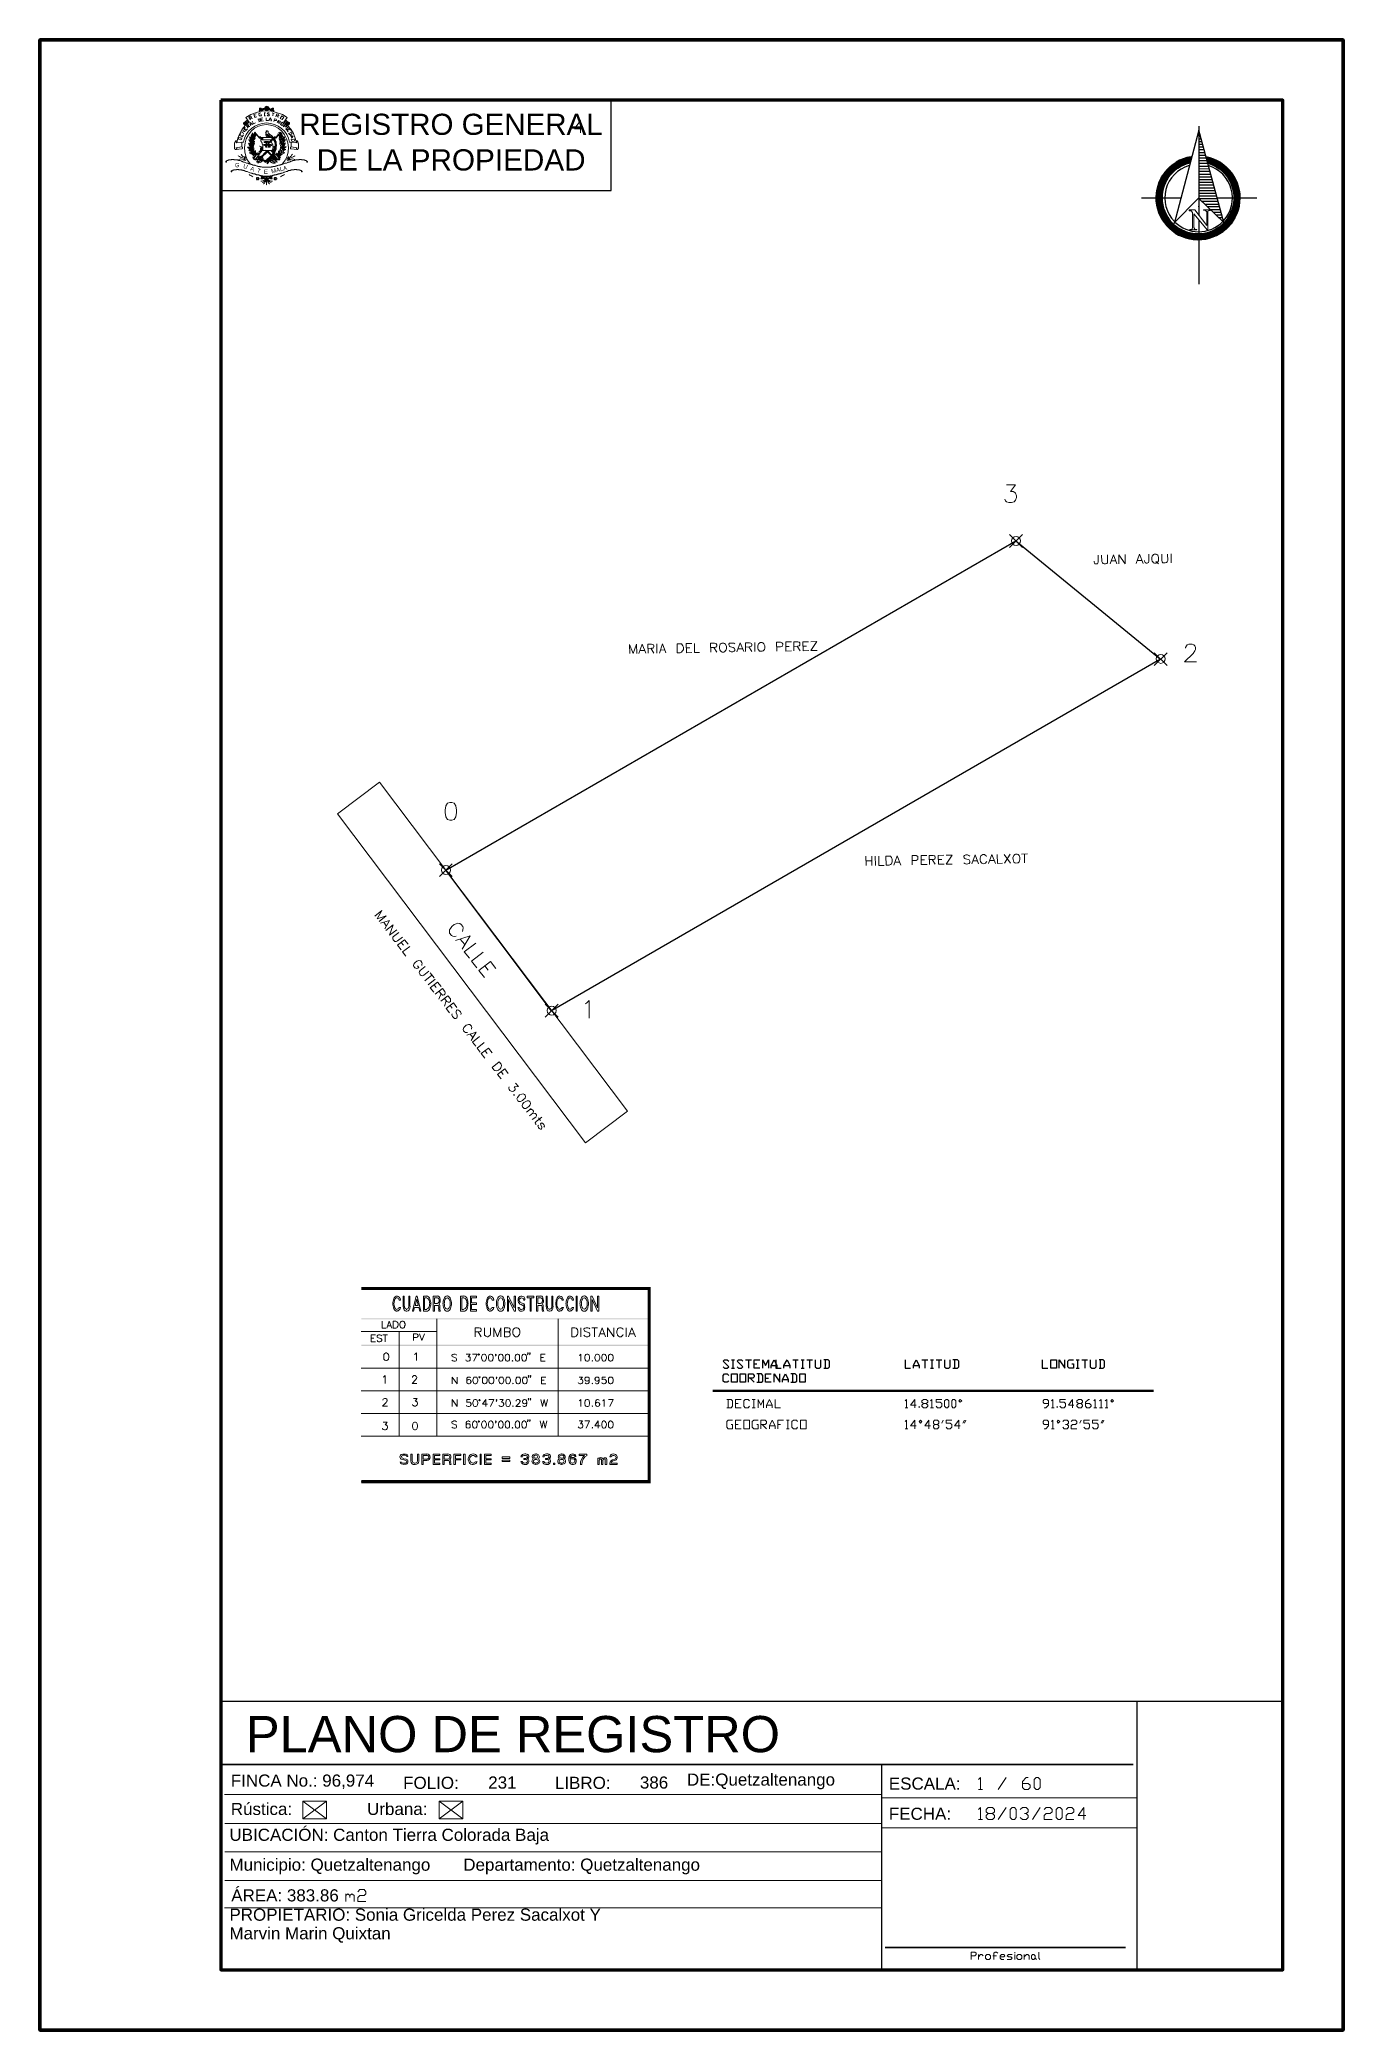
# Model space of a CAD drawing. Header units: millimetres. Extents: x 2303 to 2390, y 1702 to 1834.
import ezdxf

# ---------------------------------------------------------------- set-up
doc = ezdxf.new("R2010")
doc.units = ezdxf.units.MM
for name, color, linetype in [('PDF_0', 7, 'Continuous'), ('PDF_CVL_CUADCON', 7, 'Continuous'), ('PDF_CVL_CUADCON_LIN', 7, 'Continuous'), ('PDF_CVL_CUADCON_TIT', 7, 'Continuous'), ('PDF_CVL_CUADCON_TX', 7, 'Continuous'), ('PDF_CVL_PUNTO', 7, 'Continuous'), ('PDF_CVL_PUNTO_NUM', 7, 'Continuous'), ('PDF_FORMATO', 7, 'Continuous'), ('PDF_Text', 7, 'Continuous'), ('PDF_TEXTO FIJO', 7, 'Continuous')]:
    doc.layers.add(name, color=color, linetype=linetype)
doc.styles.add('PDF Arial-BoldMT', font='arial.ttf')
doc.styles.add('PDF ArialMT', font='arial.ttf')
doc.styles.add('PDF TimesNewRomanPS-BoldMT', font='arial.ttf')

msp = doc.modelspace()

# ---------------------------------------------------------------- texts
at = {"layer": 'PDF_Text', "attachment_point": 4}
for s, insert, char_height, style in [('REGISTRO GENERAL', (2320.49, 1828.12), 1.4002, 'PDF Arial-BoldMT'), ('DE LA PROPIEDAD', (2321.64, 1825.76), 1.4083, 'PDF Arial-BoldMT'), ('G', (2316.22, 1825.42), 0.281, 'PDF TimesNewRomanPS-BoldMT'), ('E', (2318.15, 1824.98), 0.28, 'PDF TimesNewRomanPS-BoldMT'), ('PLANO DE REGISTRO', (2316.95, 1721.39), 2.4003, 'PDF ArialMT'), ('FINCA No.: 96,974', (2315.95, 1718.25), 0.8048, 'PDF Arial-BoldMT'), ('FOLIO:', (2327.37, 1718.17), 0.805, 'PDF Arial-BoldMT'), ('231', (2333.01, 1718.19), 0.805, 'PDF ArialMT'), ('LIBRO:', (2337.43, 1718.17), 0.805, 'PDF Arial-BoldMT'), ('386', (2343.06, 1718.19), 0.805, 'PDF ArialMT'), ('DE:Quetzaltenango', (2346.18, 1718.27), 0.8048, 'PDF Arial-BoldMT'), ('ESCALA:', (2359.56, 1718.12), 0.805, 'PDF Arial-BoldMT'), ('Rústica:', (2315.95, 1716.44), 0.805, 'PDF Arial-BoldMT'), ('Urbana:', (2324.98, 1716.44), 0.805, 'PDF Arial-BoldMT'), ('FECHA:', (2359.56, 1716.12), 0.805, 'PDF Arial-BoldMT'), ('UBICACIÓN: Canton Tierra Colorada Baja', (2315.86, 1714.61), 0.8048, 'PDF Arial-BoldMT'), ('Municipio: Quetzaltenango       Departamento: Quetzaltenango', (2315.86, 1712.63), 0.8048, 'PDF Arial-BoldMT'), ('ÁREA: 383.86', (2315.98, 1710.71), 0.8048, 'PDF Arial-BoldMT'), ('PROPIETARIO: Sonia Gricelda Perez Sacalxot Y', (2315.86, 1709.43), 0.8048, 'PDF Arial-BoldMT'), ('Marvin Marin Quixtan', (2315.86, 1708.09), 0.8048, 'PDF Arial-BoldMT')]:
    msp.add_mtext(s, dxfattribs=dict(at, insert=insert, char_height=char_height, style=style))
at = {"layer": 'PDF_Text', "char_height": 0.281, "attachment_point": 4, "style": 'PDF TimesNewRomanPS-BoldMT'}
for s, insert, rotation in [('U', (2316.79, 1825.37), 342.6476), ('A', (2317.25, 1825.21), 342.6459), ('T', (2317.7, 1825.08), 345.0691), ('MALA', (2318.63, 1825.01), 13.2659)]:
    msp.add_mtext(s, dxfattribs=dict(at, insert=insert, rotation=rotation))

# ---------------------------------------------------------------- hatches: boundary and pattern name
at = {"layer": 'PDF_0', "transparency": 33554559}
msp.add_hatch(color=256, dxfattribs=at).paths.add_polyline_path([(2380.13, 1827.68), (2380.11, 1827.7), (2380.1, 1827.72), (2380.08, 1827.7), (2380.06, 1827.68), (2380.08, 1827.67), (2380.1, 1827.65), (2380.11, 1827.67)])

# ---------------------------------------------------------------- linework, layer by layer
at = {"layer": 'PDF_0', "lineweight": 70}
for points in [[(2303.29, 1701.78), (2303.29, 1833.73), (2389.67, 1833.73), (2389.67, 1701.78), (2303.29, 1701.78), (2389.67, 1701.78), (2389.67, 1833.73), (2303.29, 1833.73)], [(2315.29, 1829.73), (2315.29, 1705.78), (2385.67, 1705.78), (2385.67, 1829.73)]]:
    msp.add_lwpolyline(points, close=True, dxfattribs=at)
at = {"layer": 'PDF_0', "lineweight": 9}
msp.add_lwpolyline([(2319.85, 1826.95), (2320.3, 1826.89), (2320.22, 1827.21), (2320.1, 1827.51), (2319.93, 1827.8), (2319.71, 1828.05), (2319.47, 1828.26), (2319.68, 1828.58), (2319.37, 1828.77), (2319.03, 1828.9), (2318.68, 1829), (2318.32, 1829.02), (2317.95, 1829), (2317.59, 1828.9), (2317.27, 1828.77), (2316.95, 1828.58), (2317.17, 1828.26), (2316.91, 1828.05), (2316.71, 1827.8), (2316.54, 1827.51), (2316.41, 1827.21), (2316.34, 1826.89), (2316.78, 1826.95, -0.825154)], format="xyb", close=True, dxfattribs=at)
for points in [[(2318, 1829.02), (2318, 1829.04), (2318.02, 1829.04), (2318.02, 1829.05), (2318.03, 1829.05), (2318.03, 1829.07), (2318.03, 1829.09), (2318.05, 1829.09), (2318.05, 1829.11), (2318.05, 1829.12), (2318.07, 1829.12), (2318.07, 1829.14), (2318.07, 1829.16), (2318.08, 1829.16), (2318.08, 1829.17), (2318.1, 1829.17), (2318.12, 1829.17), (2318.13, 1829.17), (2318.15, 1829.17), (2318.17, 1829.17), (2318.17, 1829.16), (2318.17, 1829.14), (2318.17, 1829.12), (2318.15, 1829.12), (2318.13, 1829.12), (2318.13, 1829.11), (2318.12, 1829.11), (2318.1, 1829.11), (2318.08, 1829.11), (2318.08, 1829.12), (2318.07, 1829.12), (2318.05, 1829.12), (2318.03, 1829.12), (2318.02, 1829.12), (2318, 1829.12), (2317.98, 1829.12), (2317.97, 1829.12), (2317.95, 1829.12), (2317.93, 1829.12), (2317.91, 1829.12), (2317.91, 1829.11), (2317.9, 1829.11), (2317.9, 1829.09), (2317.88, 1829.09), (2317.88, 1829.07), (2317.88, 1829.05), (2317.86, 1829.05), (2317.86, 1829.04), (2317.86, 1829.02), (2317.86, 1829), (2317.88, 1829), (2317.88, 1828.99), (2317.9, 1828.99), (2317.91, 1828.99), (2317.9, 1828.99), (2317.88, 1828.99), (2317.86, 1828.99), (2317.86, 1829), (2317.85, 1829), (2317.85, 1829.02), (2317.83, 1829.02), (2317.83, 1829.04), (2317.83, 1829.05), (2317.85, 1829.05), (2317.85, 1829.07), (2317.85, 1829.09), (2317.86, 1829.09), (2317.86, 1829.11), (2317.88, 1829.11), (2317.88, 1829.12), (2317.9, 1829.12), (2317.91, 1829.12), (2317.93, 1829.12), (2317.93, 1829.14), (2317.95, 1829.14), (2317.97, 1829.14), (2317.98, 1829.14), (2318, 1829.14), (2318.02, 1829.14), (2318.03, 1829.14), (2318.05, 1829.14), (2318.05, 1829.12), (2318.07, 1829.12), (2318.08, 1829.12), (2318.1, 1829.12), (2318.12, 1829.12), (2318.13, 1829.12), (2318.15, 1829.12), (2318.15, 1829.14), (2318.17, 1829.14), (2318.17, 1829.16), (2318.15, 1829.16), (2318.13, 1829.16), (2318.12, 1829.16), (2318.12, 1829.14), (2318.1, 1829.14), (2318.1, 1829.12), (2318.08, 1829.12), (2318.08, 1829.11), (2318.08, 1829.09), (2318.07, 1829.09), (2318.07, 1829.07), (2318.07, 1829.05), (2318.05, 1829.05), (2318.05, 1829.04), (2318.03, 1829.04), (2318.03, 1829.02), (2318.02, 1829.02), (2318.02, 1829), (2318, 1829), (2317.98, 1829), (2317.97, 1829), (2317.97, 1829.02), (2317.95, 1829.02), (2317.95, 1829.04), (2317.95, 1829.05), (2317.95, 1829.07), (2317.95, 1829.09), (2317.97, 1829.09), (2317.97, 1829.11), (2317.98, 1829.11), (2317.98, 1829.09), (2317.98, 1829.07), (2317.97, 1829.07), (2317.97, 1829.05), (2317.97, 1829.04), (2317.97, 1829.02), (2317.98, 1829.02)], [(2318.63, 1829.02), (2318.63, 1829.04), (2318.61, 1829.04), (2318.61, 1829.05), (2318.61, 1829.07), (2318.59, 1829.07), (2318.59, 1829.09), (2318.59, 1829.11), (2318.58, 1829.11), (2318.58, 1829.12), (2318.58, 1829.14), (2318.56, 1829.14), (2318.56, 1829.16), (2318.54, 1829.16), (2318.54, 1829.17), (2318.52, 1829.17), (2318.51, 1829.17), (2318.49, 1829.17), (2318.47, 1829.17), (2318.47, 1829.16), (2318.46, 1829.16), (2318.46, 1829.14), (2318.47, 1829.14), (2318.47, 1829.12), (2318.49, 1829.12), (2318.49, 1829.11), (2318.51, 1829.11), (2318.52, 1829.11), (2318.54, 1829.11), (2318.54, 1829.12), (2318.56, 1829.12), (2318.58, 1829.12), (2318.59, 1829.12), (2318.61, 1829.12), (2318.63, 1829.12), (2318.64, 1829.12), (2318.66, 1829.12), (2318.68, 1829.12), (2318.69, 1829.12), (2318.71, 1829.12), (2318.71, 1829.11), (2318.73, 1829.11), (2318.74, 1829.09), (2318.74, 1829.07), (2318.76, 1829.07), (2318.76, 1829.05), (2318.76, 1829.04), (2318.76, 1829.02), (2318.76, 1829), (2318.74, 1829), (2318.74, 1828.99), (2318.73, 1828.99), (2318.71, 1828.99), (2318.73, 1828.99), (2318.74, 1828.99), (2318.76, 1828.99), (2318.78, 1828.99), (2318.78, 1829), (2318.8, 1829), (2318.8, 1829.02), (2318.8, 1829.04), (2318.8, 1829.05), (2318.8, 1829.07), (2318.78, 1829.07), (2318.78, 1829.09), (2318.76, 1829.11), (2318.74, 1829.11), (2318.74, 1829.12), (2318.73, 1829.12), (2318.71, 1829.12), (2318.71, 1829.14), (2318.69, 1829.14), (2318.68, 1829.14), (2318.66, 1829.14), (2318.64, 1829.14), (2318.63, 1829.14), (2318.61, 1829.14), (2318.59, 1829.14), (2318.58, 1829.12), (2318.56, 1829.12), (2318.54, 1829.12), (2318.52, 1829.12), (2318.51, 1829.12), (2318.49, 1829.12), (2318.47, 1829.12), (2318.47, 1829.14), (2318.47, 1829.16), (2318.49, 1829.16), (2318.51, 1829.16), (2318.52, 1829.16), (2318.52, 1829.14), (2318.54, 1829.14), (2318.54, 1829.12), (2318.54, 1829.11), (2318.56, 1829.09), (2318.56, 1829.07), (2318.58, 1829.07), (2318.58, 1829.05), (2318.58, 1829.04), (2318.59, 1829.04), (2318.59, 1829.02), (2318.61, 1829.02), (2318.63, 1829.02), (2318.63, 1829), (2318.64, 1829), (2318.66, 1829), (2318.66, 1829.02), (2318.68, 1829.02), (2318.68, 1829.04), (2318.69, 1829.04), (2318.69, 1829.05), (2318.69, 1829.07), (2318.69, 1829.09), (2318.68, 1829.09), (2318.66, 1829.09), (2318.66, 1829.11), (2318.64, 1829.11), (2318.64, 1829.09), (2318.66, 1829.07), (2318.68, 1829.07), (2318.68, 1829.05), (2318.68, 1829.04), (2318.66, 1829.04), (2318.66, 1829.02), (2318.64, 1829.02)], [(2317.07, 1828.21), (2317.08, 1828.21), (2317.08, 1828.22), (2317.1, 1828.22), (2317.12, 1828.22), (2317.12, 1828.24), (2317.12, 1828.26), (2317.13, 1828.26), (2317.13, 1828.28), (2317.13, 1828.29), (2317.13, 1828.31), (2317.12, 1828.31), (2317.12, 1828.33), (2317.12, 1828.34), (2317.1, 1828.34), (2317.1, 1828.36), (2317.08, 1828.36), (2317.07, 1828.36), (2317.07, 1828.38), (2317.05, 1828.38), (2317.03, 1828.38), (2317.02, 1828.38), (2317, 1828.38), (2316.98, 1828.36), (2316.97, 1828.36), (2316.97, 1828.34), (2316.95, 1828.34), (2316.95, 1828.33), (2316.93, 1828.33), (2316.93, 1828.31), (2316.93, 1828.29), (2316.91, 1828.29), (2316.91, 1828.28), (2316.91, 1828.26), (2316.91, 1828.24), (2316.91, 1828.22), (2316.91, 1828.21), (2316.9, 1828.21), (2316.9, 1828.19), (2316.9, 1828.17), (2316.88, 1828.17), (2316.86, 1828.17), (2316.85, 1828.17), (2316.85, 1828.19), (2316.83, 1828.19), (2316.83, 1828.21), (2316.85, 1828.21), (2316.85, 1828.22), (2316.86, 1828.24), (2316.88, 1828.24), (2316.9, 1828.24), (2316.88, 1828.24), (2316.88, 1828.26), (2316.86, 1828.26), (2316.85, 1828.26), (2316.83, 1828.26), (2316.83, 1828.24), (2316.81, 1828.24), (2316.81, 1828.22), (2316.8, 1828.22), (2316.8, 1828.21), (2316.8, 1828.19), (2316.8, 1828.17), (2316.8, 1828.16), (2316.8, 1828.14), (2316.81, 1828.14), (2316.83, 1828.14), (2316.83, 1828.12), (2316.85, 1828.12), (2316.85, 1828.14), (2316.86, 1828.14), (2316.88, 1828.14), (2316.88, 1828.16), (2316.9, 1828.16), (2316.9, 1828.17), (2316.91, 1828.17), (2316.91, 1828.19), (2316.93, 1828.19), (2316.93, 1828.21), (2316.93, 1828.22), (2316.93, 1828.24), (2316.93, 1828.26), (2316.93, 1828.28), (2316.93, 1828.29), (2316.95, 1828.29), (2316.95, 1828.31), (2316.97, 1828.31), (2316.97, 1828.33), (2316.98, 1828.33), (2317, 1828.33), (2317, 1828.34), (2317.02, 1828.34), (2317.03, 1828.34), (2317.03, 1828.33), (2317.05, 1828.33), (2317.07, 1828.33), (2317.07, 1828.31), (2317.08, 1828.31), (2317.08, 1828.29), (2317.08, 1828.28), (2317.08, 1828.26), (2317.08, 1828.24), (2317.08, 1828.22), (2317.07, 1828.22)], [(2318.29, 1827.61), (2318.24, 1827.56), (2318.29, 1827.56), (2318.3, 1827.56), (2318.3, 1827.6)], [(2319.22, 1828.51), (2319.32, 1828.68), (2319.46, 1828.61), (2319.35, 1828.44)], [(2319.24, 1828.12), (2319.35, 1828.28), (2319.46, 1828.19), (2319.35, 1828.04)], [(2319.57, 1828.21), (2319.56, 1828.21), (2319.54, 1828.21), (2319.54, 1828.22), (2319.52, 1828.22), (2319.52, 1828.24), (2319.51, 1828.24), (2319.51, 1828.26), (2319.51, 1828.28), (2319.51, 1828.29), (2319.51, 1828.31), (2319.51, 1828.33), (2319.52, 1828.33), (2319.52, 1828.34), (2319.54, 1828.34), (2319.54, 1828.36), (2319.56, 1828.36), (2319.56, 1828.38), (2319.57, 1828.38), (2319.59, 1828.38), (2319.61, 1828.38), (2319.63, 1828.38), (2319.64, 1828.38), (2319.64, 1828.36), (2319.66, 1828.36), (2319.66, 1828.34), (2319.68, 1828.34), (2319.68, 1828.33), (2319.69, 1828.33), (2319.69, 1828.31), (2319.71, 1828.31), (2319.71, 1828.29), (2319.71, 1828.28), (2319.71, 1828.26), (2319.73, 1828.26), (2319.73, 1828.24), (2319.73, 1828.22), (2319.73, 1828.21), (2319.73, 1828.19), (2319.74, 1828.19), (2319.74, 1828.17), (2319.76, 1828.17), (2319.78, 1828.17), (2319.8, 1828.17), (2319.8, 1828.19), (2319.8, 1828.21), (2319.8, 1828.22), (2319.78, 1828.22), (2319.78, 1828.24), (2319.76, 1828.24), (2319.74, 1828.24), (2319.74, 1828.26), (2319.76, 1828.26), (2319.78, 1828.26), (2319.8, 1828.26), (2319.8, 1828.24), (2319.81, 1828.24), (2319.83, 1828.24), (2319.83, 1828.22), (2319.83, 1828.21), (2319.85, 1828.21), (2319.85, 1828.19), (2319.85, 1828.17), (2319.85, 1828.16), (2319.83, 1828.16), (2319.83, 1828.14), (2319.81, 1828.14), (2319.81, 1828.12), (2319.8, 1828.12), (2319.78, 1828.12), (2319.78, 1828.14), (2319.76, 1828.14), (2319.74, 1828.14), (2319.74, 1828.16), (2319.73, 1828.16), (2319.73, 1828.17), (2319.71, 1828.17), (2319.71, 1828.19), (2319.71, 1828.21), (2319.71, 1828.22), (2319.71, 1828.24), (2319.71, 1828.26), (2319.71, 1828.28), (2319.69, 1828.28), (2319.69, 1828.29), (2319.68, 1828.31), (2319.66, 1828.31), (2319.66, 1828.33), (2319.64, 1828.33), (2319.63, 1828.33), (2319.63, 1828.34), (2319.61, 1828.34), (2319.59, 1828.34), (2319.59, 1828.33), (2319.57, 1828.33), (2319.56, 1828.33), (2319.56, 1828.31), (2319.54, 1828.29), (2319.54, 1828.28), (2319.54, 1828.26), (2319.54, 1828.24), (2319.56, 1828.24), (2319.56, 1828.22), (2319.56, 1828.21)], [(2318.63, 1826.39), (2318, 1826.39)], [(2318.19, 1824.51), (2318.2, 1824.51), (2318.22, 1824.51), (2318.24, 1824.51), (2318.25, 1824.51), (2318.27, 1824.51), (2318.29, 1824.51), (2318.29, 1824.53), (2318.3, 1824.53), (2318.3, 1824.55), (2318.3, 1824.56), (2318.32, 1824.56), (2318.32, 1824.58), (2318.32, 1824.6), (2318.32, 1824.62), (2318.3, 1824.62), (2318.3, 1824.63), (2318.3, 1824.65), (2318.29, 1824.67), (2318.29, 1824.68), (2318.27, 1824.68), (2318.25, 1824.68), (2318.24, 1824.68), (2318.24, 1824.7), (2318.22, 1824.7), (2318.2, 1824.7), (2318.19, 1824.7), (2318.19, 1824.68), (2318.17, 1824.68), (2318.15, 1824.68), (2318.13, 1824.68), (2318.13, 1824.67), (2318.12, 1824.67), (2318.12, 1824.65), (2318.1, 1824.65), (2318.08, 1824.63), (2318.07, 1824.63), (2318.07, 1824.62), (2318.05, 1824.62), (2318.03, 1824.62), (2318.02, 1824.63), (2318.02, 1824.65), (2318.02, 1824.67), (2318.03, 1824.67), (2318.03, 1824.68), (2318.05, 1824.68), (2318.07, 1824.68), (2318.07, 1824.67), (2318.08, 1824.67), (2318.08, 1824.68), (2318.08, 1824.7), (2318.07, 1824.7), (2318.05, 1824.7), (2318.05, 1824.72), (2318.03, 1824.72), (2318.02, 1824.72), (2318.02, 1824.7), (2318, 1824.7), (2317.98, 1824.7), (2317.98, 1824.68), (2317.97, 1824.68), (2317.97, 1824.67), (2317.97, 1824.65), (2317.97, 1824.63), (2317.97, 1824.62), (2317.98, 1824.62), (2317.98, 1824.6), (2318, 1824.6), (2318.02, 1824.6), (2318.03, 1824.6), (2318.05, 1824.6), (2318.07, 1824.6), (2318.08, 1824.6), (2318.08, 1824.62), (2318.1, 1824.62), (2318.1, 1824.63), (2318.12, 1824.63), (2318.12, 1824.65), (2318.13, 1824.65), (2318.13, 1824.67), (2318.15, 1824.67), (2318.17, 1824.67), (2318.19, 1824.67), (2318.2, 1824.67), (2318.22, 1824.67), (2318.24, 1824.67), (2318.24, 1824.65), (2318.25, 1824.65), (2318.25, 1824.63), (2318.27, 1824.63), (2318.27, 1824.62), (2318.27, 1824.6), (2318.27, 1824.58), (2318.27, 1824.56), (2318.25, 1824.56), (2318.25, 1824.55), (2318.24, 1824.55), (2318.24, 1824.53), (2318.22, 1824.53), (2318.2, 1824.53), (2318.2, 1824.51)], [(2318.44, 1824.51), (2318.42, 1824.51), (2318.41, 1824.51), (2318.39, 1824.51), (2318.37, 1824.51), (2318.35, 1824.51), (2318.35, 1824.53), (2318.34, 1824.53), (2318.34, 1824.55), (2318.32, 1824.55), (2318.32, 1824.56), (2318.32, 1824.58), (2318.32, 1824.6), (2318.32, 1824.62), (2318.32, 1824.63), (2318.32, 1824.65), (2318.34, 1824.65), (2318.34, 1824.67), (2318.35, 1824.67), (2318.35, 1824.68), (2318.37, 1824.68), (2318.39, 1824.68), (2318.39, 1824.7), (2318.41, 1824.7), (2318.42, 1824.7), (2318.44, 1824.7), (2318.44, 1824.68), (2318.46, 1824.68), (2318.47, 1824.68), (2318.49, 1824.68), (2318.49, 1824.67), (2318.51, 1824.67), (2318.52, 1824.67), (2318.52, 1824.65), (2318.54, 1824.65), (2318.54, 1824.63), (2318.56, 1824.63), (2318.56, 1824.62), (2318.58, 1824.62), (2318.59, 1824.62), (2318.61, 1824.62), (2318.61, 1824.63), (2318.63, 1824.63), (2318.63, 1824.65), (2318.63, 1824.67), (2318.61, 1824.67), (2318.61, 1824.68), (2318.59, 1824.68), (2318.58, 1824.68), (2318.56, 1824.68), (2318.56, 1824.67), (2318.54, 1824.67), (2318.54, 1824.68), (2318.56, 1824.68), (2318.56, 1824.7), (2318.58, 1824.7), (2318.58, 1824.72), (2318.59, 1824.72), (2318.61, 1824.72), (2318.63, 1824.72), (2318.63, 1824.7), (2318.64, 1824.7), (2318.66, 1824.7), (2318.66, 1824.68), (2318.66, 1824.67), (2318.68, 1824.67), (2318.68, 1824.65), (2318.68, 1824.63), (2318.66, 1824.63), (2318.66, 1824.62), (2318.64, 1824.62), (2318.64, 1824.6), (2318.63, 1824.6), (2318.61, 1824.6), (2318.59, 1824.6), (2318.58, 1824.6), (2318.56, 1824.6), (2318.56, 1824.62), (2318.54, 1824.62), (2318.52, 1824.62), (2318.52, 1824.63), (2318.51, 1824.63), (2318.51, 1824.65), (2318.49, 1824.65), (2318.49, 1824.67), (2318.47, 1824.67), (2318.46, 1824.67), (2318.44, 1824.67), (2318.42, 1824.67), (2318.41, 1824.67), (2318.41, 1824.65), (2318.39, 1824.65), (2318.37, 1824.65), (2318.37, 1824.63), (2318.37, 1824.62), (2318.35, 1824.62), (2318.35, 1824.6), (2318.35, 1824.58), (2318.37, 1824.58), (2318.37, 1824.56), (2318.37, 1824.55), (2318.39, 1824.55), (2318.39, 1824.53), (2318.41, 1824.53), (2318.42, 1824.53), (2318.42, 1824.51)]]:
    msp.add_lwpolyline(points, close=True, dxfattribs=at)
for points in [[(2318.05, 1829.12), (2318.05, 1829.14), (2318.03, 1829.14), (2318.02, 1829.14), (2318, 1829.14), (2318, 1829.16), (2317.98, 1829.16), (2317.97, 1829.16), (2317.97, 1829.17), (2317.95, 1829.17), (2317.93, 1829.17), (2317.91, 1829.17), (2317.9, 1829.17), (2317.88, 1829.17), (2317.88, 1829.16), (2317.88, 1829.14), (2317.86, 1829.14), (2317.86, 1829.16), (2317.86, 1829.17), (2317.86, 1829.19), (2317.88, 1829.19), (2317.9, 1829.19), (2317.91, 1829.19), (2317.93, 1829.19), (2317.95, 1829.19), (2317.97, 1829.19), (2317.97, 1829.17), (2317.98, 1829.17), (2317.98, 1829.16), (2318, 1829.16), (2318.02, 1829.16), (2318.02, 1829.14)], [(2318.15, 1828.9), (2318.24, 1828.9)], [(2318.19, 1828.9), (2318.19, 1828.7)], [(2318.37, 1828.73), (2318.41, 1828.7), (2318.47, 1828.7), (2318.52, 1828.73), (2318.37, 1828.87), (2318.41, 1828.9), (2318.47, 1828.9), (2318.52, 1828.87)], [(2318.58, 1829.12), (2318.59, 1829.14), (2318.61, 1829.14), (2318.63, 1829.14), (2318.64, 1829.14), (2318.64, 1829.16), (2318.66, 1829.16), (2318.68, 1829.16), (2318.68, 1829.17), (2318.69, 1829.17), (2318.71, 1829.17), (2318.73, 1829.17), (2318.74, 1829.17), (2318.74, 1829.16), (2318.74, 1829.14), (2318.76, 1829.14), (2318.76, 1829.16), (2318.78, 1829.16), (2318.78, 1829.17), (2318.78, 1829.19), (2318.76, 1829.19), (2318.74, 1829.19), (2318.73, 1829.19), (2318.71, 1829.19), (2318.69, 1829.19), (2318.68, 1829.19), (2318.68, 1829.17), (2318.66, 1829.17), (2318.64, 1829.17), (2318.64, 1829.16), (2318.63, 1829.16), (2318.63, 1829.14), (2318.61, 1829.14)], [(2316.81, 1827.51), (2316.66, 1827.6), (2316.9, 1827.65), (2316.73, 1827.73)], [(2317.05, 1827.82), (2316.95, 1827.72), (2316.81, 1827.83), (2316.91, 1827.95)], [(2316.93, 1828.24), (2316.93, 1828.22), (2316.93, 1828.21), (2316.95, 1828.21), (2316.95, 1828.19), (2316.97, 1828.19), (2316.98, 1828.19), (2316.98, 1828.21), (2317, 1828.21), (2317, 1828.22), (2317, 1828.24), (2316.98, 1828.24), (2316.98, 1828.26), (2316.97, 1828.26), (2316.98, 1828.26), (2317, 1828.26), (2317, 1828.24), (2317.02, 1828.24), (2317.02, 1828.22), (2317.03, 1828.22), (2317.03, 1828.21), (2317.03, 1828.19), (2317.02, 1828.19), (2317.02, 1828.17), (2317, 1828.17), (2317, 1828.16), (2316.98, 1828.16), (2316.97, 1828.16), (2316.95, 1828.16), (2316.95, 1828.17), (2316.93, 1828.17), (2316.93, 1828.19), (2316.91, 1828.19), (2316.91, 1828.17), (2316.91, 1828.16), (2316.91, 1828.14), (2316.91, 1828.12), (2316.91, 1828.11), (2316.91, 1828.09), (2316.91, 1828.07), (2316.91, 1828.05), (2316.9, 1828.05), (2316.9, 1828.04), (2316.88, 1828.04), (2316.88, 1828.05), (2316.88, 1828.07), (2316.88, 1828.09), (2316.88, 1828.11), (2316.86, 1828.11), (2316.86, 1828.12), (2316.86, 1828.14), (2316.88, 1828.14), (2316.88, 1828.16), (2316.88, 1828.17), (2316.9, 1828.17)], [(2316.88, 1827.78), (2316.93, 1827.83)], [(2316.9, 1828.04), (2316.9, 1828.05), (2316.91, 1828.05), (2316.93, 1828.05), (2316.93, 1828.07), (2316.95, 1828.07), (2316.95, 1828.09), (2316.97, 1828.09), (2316.97, 1828.11), (2316.97, 1828.12), (2316.97, 1828.14), (2316.97, 1828.16), (2316.97, 1828.17)], [(2316.93, 1828.19), (2316.93, 1828.17), (2316.95, 1828.17), (2316.95, 1828.16), (2316.95, 1828.14), (2316.95, 1828.12), (2316.95, 1828.11), (2316.95, 1828.09), (2316.93, 1828.09), (2316.91, 1828.09), (2316.91, 1828.11)], [(2317.1, 1827.89), (2316.98, 1828.02), (2317.05, 1828.09), (2317.1, 1828.11), (2317.12, 1828.07), (2317.12, 1828.04), (2317.05, 1827.95)], [(2317.07, 1827.99), (2317.22, 1827.99)], [(2317.25, 1828.43), (2317.15, 1828.6), (2317.25, 1828.66), (2317.3, 1828.65), (2317.32, 1828.61), (2317.3, 1828.58), (2317.2, 1828.51)], [(2317.24, 1828.53), (2317.39, 1828.51)], [(2317.27, 1828.04), (2317.24, 1828.09), (2317.24, 1828.24), (2317.37, 1828.17), (2317.41, 1828.12)], [(2317.24, 1828.09), (2317.37, 1828.17)], [(2317.37, 1828.33), (2317.46, 1828.16), (2317.58, 1828.22)], [(2317.68, 1828.63), (2317.54, 1828.58), (2317.47, 1828.77), (2317.63, 1828.82)], [(2317.51, 1828.66), (2317.58, 1828.7)], [(2317.86, 1827.21), (2317.9, 1827.22), (2317.51, 1827.6), (2317.85, 1827.21)], [(2317.8, 1828.29), (2317.9, 1828.33), (2317.91, 1828.36), (2317.88, 1828.48), (2317.85, 1828.5), (2317.73, 1828.48)], [(2317.78, 1828.48), (2317.83, 1828.31)], [(2317.93, 1828.78), (2317.97, 1828.78), (2317.98, 1828.7), (2317.88, 1828.68), (2317.83, 1828.7), (2317.81, 1828.83), (2317.85, 1828.87), (2317.95, 1828.89)], [(2318.12, 1828.36), (2317.97, 1828.34), (2317.95, 1828.53), (2318.08, 1828.55)], [(2317.95, 1828.43), (2318.03, 1828.44)], [(2318.15, 1828.7), (2318.24, 1828.7)], [(2318.29, 1828.56), (2318.29, 1828.38), (2318.44, 1828.38)], [(2318.29, 1827.65), (2318.29, 1827.67), (2318.29, 1827.68), (2318.3, 1827.68), (2318.3, 1827.7), (2318.32, 1827.7), (2318.34, 1827.7), (2318.35, 1827.7), (2318.37, 1827.7), (2318.39, 1827.7), (2318.39, 1827.68), (2318.41, 1827.68), (2318.41, 1827.67), (2318.42, 1827.67), (2318.42, 1827.65), (2318.42, 1827.63)], [(2318.29, 1827.61), (2318.29, 1827.63), (2318.29, 1827.65), (2318.29, 1827.67), (2318.3, 1827.67), (2318.32, 1827.68), (2318.34, 1827.68), (2318.35, 1827.68), (2318.37, 1827.68), (2318.37, 1827.67), (2318.39, 1827.67), (2318.41, 1827.67), (2318.41, 1827.65), (2318.42, 1827.65), (2318.42, 1827.63), (2318.42, 1827.61), (2318.42, 1827.6), (2318.42, 1827.58), (2318.42, 1827.56), (2318.42, 1827.55), (2318.44, 1827.55), (2318.44, 1827.53), (2318.46, 1827.53), (2318.47, 1827.53), (2318.47, 1827.51), (2318.49, 1827.51), (2318.49, 1827.5), (2318.51, 1827.5), (2318.52, 1827.48), (2318.54, 1827.46), (2318.56, 1827.44), (2318.58, 1827.44), (2318.58, 1827.43), (2318.59, 1827.43), (2318.61, 1827.41), (2318.63, 1827.39), (2318.64, 1827.38), (2318.66, 1827.36), (2318.68, 1827.36), (2318.68, 1827.34), (2318.69, 1827.34), (2318.69, 1827.33), (2318.71, 1827.33), (2318.71, 1827.31), (2318.73, 1827.31), (2318.73, 1827.29), (2318.74, 1827.29), (2318.74, 1827.28), (2318.76, 1827.28), (2318.76, 1827.26), (2318.78, 1827.26), (2318.78, 1827.24), (2318.8, 1827.24), (2318.8, 1827.22), (2318.81, 1827.21), (2318.83, 1827.19), (2318.85, 1827.17), (2318.85, 1827.16), (2318.86, 1827.16), (2318.86, 1827.14), (2318.86, 1827.12), (2318.88, 1827.12), (2318.88, 1827.11), (2318.9, 1827.09), (2318.9, 1827.07), (2318.91, 1827.06), (2318.91, 1827.04), (2318.91, 1827.02), (2318.93, 1827.02), (2318.93, 1827), (2318.93, 1826.99), (2318.95, 1826.97), (2318.95, 1826.95), (2318.95, 1826.94), (2318.95, 1826.92), (2318.96, 1826.9), (2318.96, 1826.89), (2318.96, 1826.87), (2318.96, 1826.85), (2318.96, 1826.83), (2318.96, 1826.82), (2318.96, 1826.8), (2318.98, 1826.78), (2318.98, 1826.77), (2318.98, 1826.75), (2318.98, 1826.73), (2318.98, 1826.72), (2318.98, 1826.7), (2318.98, 1826.68), (2318.96, 1826.67), (2318.96, 1826.65), (2318.96, 1826.63), (2318.96, 1826.61), (2318.96, 1826.6), (2318.96, 1826.58), (2318.96, 1826.56), (2318.96, 1826.55), (2318.95, 1826.55), (2318.95, 1826.53), (2318.95, 1826.51), (2318.95, 1826.5), (2318.95, 1826.48), (2318.93, 1826.46), (2318.93, 1826.45), (2318.93, 1826.43), (2318.93, 1826.41), (2318.91, 1826.41), (2318.91, 1826.39), (2318.91, 1826.38), (2318.9, 1826.36), (2318.9, 1826.34), (2318.88, 1826.33), (2318.88, 1826.31), (2318.86, 1826.29), (2318.85, 1826.26), (2318.83, 1826.23), (2318.8, 1826.17), (2318.8, 1826.16), (2318.8, 1826.14), (2318.78, 1826.12), (2318.78, 1826.11), (2318.76, 1826.09), (2318.76, 1826.07), (2318.74, 1826.07), (2318.74, 1826.06), (2318.73, 1826.04), (2318.73, 1826.02), (2318.71, 1826), (2318.71, 1825.99)], [(2318.34, 1827.63), (2318.34, 1827.63)], [(2318.49, 1828.38), (2318.49, 1828.43), (2318.59, 1828.55), (2318.64, 1828.41), (2318.63, 1828.34)], [(2318.49, 1828.43), (2318.64, 1828.41)], [(2318.68, 1828.89), (2318.83, 1828.85)], [(2318.76, 1828.87), (2318.73, 1828.68)], [(2318.8, 1828.31), (2318.85, 1828.5), (2318.96, 1828.46), (2318.98, 1828.43), (2318.98, 1828.39), (2318.93, 1828.38), (2318.83, 1828.39)], [(2318.93, 1828.63), (2319, 1828.82), (2319.12, 1828.77), (2319.13, 1828.73), (2319.13, 1828.7), (2319.08, 1828.68), (2318.96, 1828.72)], [(2319.02, 1828.72), (2319.08, 1828.58)], [(2319.03, 1828.24), (2319.12, 1828.39), (2319.22, 1828.34), (2319.24, 1828.29), (2319.22, 1828.28), (2319.17, 1828.26), (2319.07, 1828.33)], [(2319.1, 1828.29), (2319.15, 1828.16)], [(2319.19, 1827.53), (2319.27, 1827.6), (2319.19, 1827.51)], [(2319.42, 1827.97), (2319.54, 1828.12), (2319.63, 1828.04), (2319.64, 1828), (2319.63, 1827.97), (2319.57, 1827.97), (2319.49, 1828.04)], [(2319.57, 1827.83), (2319.63, 1827.78)], [(2319.73, 1828.11), (2319.71, 1828.11), (2319.71, 1828.09), (2319.69, 1828.09), (2319.68, 1828.09), (2319.68, 1828.11), (2319.68, 1828.12), (2319.68, 1828.14), (2319.68, 1828.16), (2319.69, 1828.16), (2319.69, 1828.17), (2319.71, 1828.17), (2319.71, 1828.19), (2319.71, 1828.17), (2319.69, 1828.17), (2319.68, 1828.17), (2319.68, 1828.16), (2319.66, 1828.16), (2319.64, 1828.16), (2319.63, 1828.16), (2319.63, 1828.17), (2319.61, 1828.17), (2319.61, 1828.19), (2319.61, 1828.21), (2319.61, 1828.22), (2319.61, 1828.24), (2319.63, 1828.24), (2319.63, 1828.26), (2319.64, 1828.26), (2319.66, 1828.26), (2319.64, 1828.26), (2319.64, 1828.24), (2319.64, 1828.22), (2319.64, 1828.21), (2319.66, 1828.21), (2319.66, 1828.19), (2319.68, 1828.19), (2319.68, 1828.21), (2319.69, 1828.21), (2319.69, 1828.22), (2319.71, 1828.22), (2319.71, 1828.24)], [(2319.73, 1827.94), (2319.61, 1827.8)], [(2319.73, 1828.04), (2319.73, 1828.05), (2319.71, 1828.05), (2319.71, 1828.07), (2319.69, 1828.07), (2319.69, 1828.09), (2319.68, 1828.09), (2319.68, 1828.11), (2319.66, 1828.11), (2319.66, 1828.12), (2319.66, 1828.14), (2319.66, 1828.16), (2319.68, 1828.16), (2319.68, 1828.17)], [(2319.74, 1827.63), (2319.66, 1827.73), (2319.8, 1827.85), (2319.9, 1827.73)], [(2319.71, 1828.19), (2319.71, 1828.17), (2319.73, 1828.17), (2319.73, 1828.16), (2319.73, 1828.14), (2319.73, 1828.12), (2319.73, 1828.11), (2319.71, 1828.09), (2319.71, 1828.07), (2319.73, 1828.07), (2319.73, 1828.05), (2319.73, 1828.04), (2319.74, 1828.04), (2319.76, 1828.04), (2319.74, 1828.04), (2319.74, 1828.05), (2319.74, 1828.07), (2319.74, 1828.09), (2319.76, 1828.09), (2319.76, 1828.11), (2319.76, 1828.12), (2319.76, 1828.14), (2319.76, 1828.16), (2319.74, 1828.16), (2319.74, 1828.17)], [(2319.71, 1827.97), (2319.76, 1827.92)], [(2319.73, 1827.8), (2319.78, 1827.73)], [(2319.78, 1827.55), (2319.83, 1827.46), (2319.88, 1827.44), (2320, 1827.5), (2320, 1827.55), (2319.95, 1827.63)], [(2319.96, 1827.61), (2319.8, 1827.51)], [(2316.29, 1826.45), (2316.68, 1826.51), (2316.69, 1826.51), (2316.71, 1826.51), (2316.71, 1826.53), (2316.73, 1826.53), (2316.73, 1826.55), (2316.73, 1826.56), (2316.73, 1826.58), (2316.73, 1826.6), (2316.73, 1826.61), (2316.71, 1826.61), (2316.71, 1826.63), (2316.69, 1826.63), (2316.29, 1826.58), (2316.3, 1826.58), (2316.3, 1826.56), (2316.32, 1826.56), (2316.32, 1826.55), (2316.34, 1826.55), (2316.34, 1826.53), (2316.34, 1826.51), (2316.34, 1826.5), (2316.32, 1826.5), (2316.32, 1826.48), (2316.32, 1826.46), (2316.3, 1826.46), (2316.29, 1826.46), (2316.29, 1826.45), (2316.27, 1826.45), (2316.27, 1826.46), (2316.25, 1826.46), (2316.24, 1826.46), (2316.24, 1826.48), (2316.22, 1826.48), (2316.22, 1826.5), (2316.22, 1826.51), (2316.2, 1826.51), (2316.2, 1826.53), (2316.2, 1826.55), (2316.2, 1826.56), (2316.2, 1826.58), (2316.19, 1826.58), (2316.19, 1826.6), (2316.19, 1826.61), (2316.19, 1826.63), (2316.19, 1826.65), (2316.19, 1826.67), (2316.19, 1826.68), (2316.19, 1826.7), (2316.19, 1826.72), (2316.19, 1826.73), (2316.19, 1826.75), (2316.19, 1826.77), (2316.19, 1826.78), (2316.2, 1826.8), (2316.2, 1826.82), (2316.2, 1826.83), (2316.2, 1826.85), (2316.2, 1826.87), (2316.2, 1826.89), (2316.2, 1826.9), (2316.22, 1826.9), (2316.22, 1826.92), (2316.22, 1826.94), (2316.22, 1826.95), (2316.24, 1826.95), (2316.24, 1826.97), (2316.24, 1826.99), (2316.25, 1826.99), (2316.25, 1827), (2316.25, 1827.02), (2316.27, 1827.02), (2316.27, 1827.04), (2316.34, 1826.89)], [(2316.27, 1827.04), (2316.37, 1827.06)], [(2316.58, 1827.21), (2316.59, 1827.24), (2316.68, 1827.22), (2316.66, 1827.12), (2316.61, 1827.09), (2316.49, 1827.12), (2316.47, 1827.16), (2316.51, 1827.28)], [(2316.78, 1827.43), (2316.71, 1827.29), (2316.54, 1827.38), (2316.61, 1827.51)], [(2316.63, 1827.34), (2316.66, 1827.39)], [(2317.51, 1826.12), (2317.47, 1826.51)], [(2317.61, 1825.84), (2317.83, 1826.16), (2317.93, 1826.29), (2318.02, 1826.39)], [(2317.81, 1826.29), (2317.93, 1826.41)], [(2317.98, 1827.24), (2317.88, 1827.31), (2317.86, 1827.28), (2317.97, 1827.21)], [(2317.93, 1826.29), (2317.86, 1826.34)], [(2317.88, 1827.24), (2317.88, 1827.26)], [(2317.88, 1826.33), (2317.97, 1826.39)], [(2317.9, 1827.22), (2317.9, 1827.24)], [(2318.05, 1827.16), (2318.05, 1827.17), (2318.03, 1827.17), (2318.03, 1827.19), (2318.02, 1827.19), (2318, 1827.19), (2318, 1827.17), (2318, 1827.16), (2317.98, 1827.16), (2317.98, 1827.14), (2317.98, 1827.12), (2318, 1827.12), (2318, 1827.11), (2318, 1827.09), (2318.02, 1827.09), (2318.03, 1827.09), (2318.05, 1827.09), (2318.07, 1827.09), (2318.07, 1827.11), (2318.08, 1827.11), (2318.08, 1827.12), (2318.08, 1827.14), (2318.08, 1827.16), (2318.08, 1827.17), (2318.08, 1827.19), (2318.08, 1827.21), (2318.08, 1827.22), (2318.07, 1827.22), (2318.07, 1827.24), (2318.05, 1827.26), (2318.03, 1827.26), (2318.02, 1827.26), (2318, 1827.26), (2318, 1827.24), (2317.98, 1827.24), (2317.98, 1827.22), (2317.97, 1827.22), (2317.97, 1827.21), (2317.95, 1827.19), (2317.95, 1827.17), (2317.95, 1827.16), (2317.95, 1827.14), (2317.95, 1827.12), (2317.95, 1827.11), (2317.95, 1827.09), (2317.95, 1827.07), (2317.95, 1827.06), (2317.95, 1827.04), (2317.95, 1827.02), (2317.97, 1827.02), (2317.97, 1827), (2317.97, 1826.99), (2317.97, 1826.97), (2317.98, 1826.97), (2317.98, 1826.95), (2317.98, 1826.94), (2318, 1826.94), (2318, 1826.92), (2318, 1826.9), (2318.02, 1826.89), (2318.02, 1826.87), (2318.03, 1826.85), (2318.03, 1826.83), (2318.03, 1826.82), (2318.05, 1826.82), (2318.05, 1826.8), (2318.05, 1826.78), (2318.07, 1826.78), (2318.07, 1826.77), (2318.07, 1826.75), (2318.07, 1826.73), (2318.08, 1826.72), (2318.08, 1826.7), (2318.08, 1826.68), (2318.08, 1826.67), (2318.08, 1826.65), (2318.08, 1826.63), (2318.08, 1826.61), (2318.08, 1826.6), (2318.08, 1826.58), (2318.08, 1826.56), (2318.08, 1826.55), (2318.08, 1826.53), (2318.08, 1826.51), (2318.08, 1826.5), (2318.07, 1826.5), (2318.07, 1826.48), (2318.07, 1826.46), (2318.07, 1826.45), (2318.07, 1826.43), (2318.05, 1826.43), (2318.05, 1826.41), (2318.03, 1826.41), (2318.03, 1826.39), (2318.02, 1826.39), (2318, 1826.39), (2317.98, 1826.39), (2317.97, 1826.39), (2317.97, 1826.41), (2317.95, 1826.41), (2317.93, 1826.41), (2317.93, 1826.43), (2317.91, 1826.45), (2317.91, 1826.46), (2317.91, 1826.48), (2317.91, 1826.5), (2317.91, 1826.51), (2317.91, 1826.53), (2317.91, 1826.55), (2317.93, 1826.55), (2317.93, 1826.56), (2317.95, 1826.56), (2317.95, 1826.58), (2317.97, 1826.58), (2317.98, 1826.58), (2318, 1826.58), (2318, 1826.56), (2318.02, 1826.56), (2318.02, 1826.55), (2318.03, 1826.55), (2318.03, 1826.53), (2318.03, 1826.51), (2318.03, 1826.5), (2318.03, 1826.48), (2318.03, 1826.46), (2318.03, 1826.45), (2318.02, 1826.45), (2318.02, 1826.43), (2318, 1826.43), (2317.98, 1826.43), (2317.97, 1826.43), (2317.97, 1826.45), (2317.97, 1826.46), (2317.95, 1826.46), (2317.95, 1826.48), (2317.95, 1826.5), (2317.97, 1826.5), (2317.97, 1826.51), (2317.98, 1826.51), (2317.98, 1826.5), (2318, 1826.5), (2318, 1826.48), (2318, 1826.46)], [(2317.98, 1826.58), (2318.08, 1826.58)], [(2318.03, 1827.26), (2318.61, 1827.26), (2318.63, 1827.26), (2318.64, 1827.26), (2318.64, 1827.24), (2318.66, 1827.24), (2318.66, 1827.22), (2318.66, 1827.21), (2318.68, 1827.21), (2318.68, 1827.19), (2318.68, 1827.17), (2318.68, 1827.16), (2318.68, 1827.14), (2318.68, 1827.12), (2318.66, 1827.12), (2318.66, 1827.11), (2318.66, 1827.09), (2318.64, 1827.09), (2318.63, 1827.09), (2318.03, 1827.09)], [(2318.13, 1826.73), (2318.15, 1826.72), (2318.17, 1826.72), (2318.17, 1826.73), (2318.13, 1826.77), (2318.13, 1826.78), (2318.15, 1826.78), (2318.17, 1826.77)], [(2318.15, 1826.99), (2318.17, 1826.92), (2318.2, 1826.92)], [(2318.24, 1826.72), (2318.2, 1826.72), (2318.19, 1826.78), (2318.22, 1826.78)], [(2318.19, 1826.75), (2318.2, 1826.75)], [(2318.2, 1826.99), (2318.22, 1826.99), (2318.24, 1826.92), (2318.22, 1826.92)], [(2318.25, 1826.72), (2318.24, 1826.78), (2318.27, 1826.78), (2318.27, 1826.77), (2318.27, 1826.75), (2318.24, 1826.75)], [(2318.25, 1826.61), (2318.29, 1826.61), (2318.29, 1826.67), (2318.27, 1826.68), (2318.24, 1826.68)], [(2318.27, 1826.95), (2318.29, 1826.97), (2318.27, 1826.99), (2318.25, 1826.99), (2318.27, 1826.92)], [(2318.25, 1826.92), (2318.29, 1826.92), (2318.29, 1826.94), (2318.27, 1826.95), (2318.25, 1826.95)], [(2318.25, 1826.68), (2318.27, 1826.61)], [(2318.29, 1827.56), (2318.29, 1827.55), (2318.29, 1827.53), (2318.29, 1827.51), (2318.29, 1827.5), (2318.27, 1827.48), (2318.27, 1827.46), (2318.27, 1827.44), (2318.27, 1827.43), (2318.27, 1827.41), (2318.29, 1827.41), (2318.29, 1827.39), (2318.29, 1827.38), (2318.3, 1827.38), (2318.3, 1827.36), (2318.3, 1827.34), (2318.32, 1827.34), (2318.32, 1827.33), (2318.34, 1827.33), (2318.34, 1827.31), (2318.35, 1827.31), (2318.37, 1827.31), (2318.37, 1827.29), (2318.39, 1827.29), (2318.41, 1827.29), (2318.41, 1827.28), (2318.42, 1827.28), (2318.44, 1827.28), (2318.46, 1827.28), (2318.47, 1827.28), (2318.49, 1827.28), (2318.51, 1827.28), (2318.52, 1827.28), (2318.54, 1827.28)], [(2318.27, 1826.87), (2318.27, 1826.89), (2318.29, 1826.82), (2318.27, 1826.82)], [(2318.29, 1826.78), (2318.32, 1826.78)], [(2318.35, 1826.92), (2318.3, 1826.92), (2318.3, 1826.99), (2318.34, 1826.99)], [(2318.3, 1826.95), (2318.32, 1826.95)], [(2318.3, 1826.83), (2318.32, 1826.82), (2318.34, 1826.82), (2318.34, 1826.83), (2318.34, 1826.85), (2318.34, 1826.87), (2318.3, 1826.87), (2318.3, 1826.89), (2318.34, 1826.89)], [(2318.3, 1826.78), (2318.32, 1826.72)], [(2318.35, 1826.61), (2318.3, 1826.61), (2318.3, 1826.68), (2318.34, 1826.68)], [(2318.3, 1826.65), (2318.32, 1826.65)], [(2318.37, 1826.92), (2318.35, 1826.99), (2318.39, 1826.99), (2318.39, 1826.97), (2318.39, 1826.95), (2318.35, 1826.95)], [(2318.37, 1826.78), (2318.35, 1826.78), (2318.37, 1826.72), (2318.35, 1826.72)], [(2318.37, 1826.95), (2318.41, 1826.92)], [(2318.44, 1826.72), (2318.39, 1826.72), (2318.39, 1826.78), (2318.42, 1826.78)], [(2318.39, 1826.75), (2318.41, 1826.75)], [(2318.41, 1826.99), (2318.44, 1826.99)], [(2318.42, 1826.89), (2318.42, 1826.82), (2318.46, 1826.82), (2318.46, 1826.83), (2318.44, 1826.87), (2318.44, 1826.89), (2318.41, 1826.89)], [(2318.41, 1826.67), (2318.42, 1826.68), (2318.42, 1826.61), (2318.44, 1826.61)], [(2318.42, 1826.99), (2318.44, 1826.92)], [(2318.46, 1826.72), (2318.44, 1826.78), (2318.47, 1826.73), (2318.47, 1826.78), (2318.49, 1826.72)], [(2318.47, 1826.65), (2318.49, 1826.63), (2318.49, 1826.61), (2318.47, 1826.61), (2318.46, 1826.61), (2318.46, 1826.63), (2318.46, 1826.65), (2318.47, 1826.65), (2318.49, 1826.65), (2318.49, 1826.67), (2318.47, 1826.68), (2318.46, 1826.68), (2318.44, 1826.67), (2318.46, 1826.65)], [(2318.51, 1826.82), (2318.47, 1826.82), (2318.46, 1826.89), (2318.51, 1826.89)], [(2318.47, 1826.92), (2318.47, 1826.94), (2318.49, 1826.99), (2318.51, 1826.94), (2318.51, 1826.92)], [(2318.47, 1826.94), (2318.51, 1826.94)], [(2318.47, 1826.85), (2318.49, 1826.85)], [(2318.52, 1826.75), (2318.54, 1826.77), (2318.52, 1826.77), (2318.52, 1826.78), (2318.49, 1826.78)], [(2318.51, 1826.78), (2318.51, 1826.72), (2318.54, 1826.72), (2318.54, 1826.73), (2318.52, 1826.75), (2318.51, 1826.75)], [(2318.51, 1826.67), (2318.51, 1826.68), (2318.52, 1826.68), (2318.54, 1826.67), (2318.54, 1826.65), (2318.51, 1826.65), (2318.51, 1826.63), (2318.51, 1826.61), (2318.54, 1826.61)], [(2318.52, 1826.92), (2318.56, 1826.92), (2318.56, 1826.94), (2318.56, 1826.97), (2318.54, 1826.99), (2318.52, 1826.99), (2318.54, 1826.92)], [(2318.56, 1826.72), (2318.54, 1826.78), (2318.58, 1826.78), (2318.59, 1826.77), (2318.58, 1826.75), (2318.56, 1826.75), (2318.59, 1826.72)], [(2318.56, 1826.67), (2318.56, 1826.68), (2318.58, 1826.61), (2318.59, 1826.61)], [(2318.59, 1827.04), (2318.71, 1827.17)], [(2318.59, 1827.09), (2318.59, 1827.07), (2318.59, 1827.06), (2318.59, 1827.04), (2318.59, 1827.02), (2318.61, 1827), (2318.61, 1826.99), (2318.61, 1826.97), (2318.61, 1826.95), (2318.63, 1826.95), (2318.63, 1826.94), (2318.63, 1826.92), (2318.64, 1826.92), (2318.64, 1826.9), (2318.66, 1826.89), (2318.66, 1826.87), (2318.68, 1826.87), (2318.68, 1826.85), (2318.69, 1826.83), (2318.69, 1826.82), (2318.71, 1826.82), (2318.71, 1826.8), (2318.71, 1826.78), (2318.73, 1826.78), (2318.73, 1826.77), (2318.73, 1826.75), (2318.73, 1826.73), (2318.74, 1826.73), (2318.74, 1826.72), (2318.74, 1826.7), (2318.74, 1826.68), (2318.74, 1826.67), (2318.76, 1826.65), (2318.76, 1826.63), (2318.76, 1826.61), (2318.76, 1826.6), (2318.76, 1826.58), (2318.76, 1826.56), (2318.74, 1826.56), (2318.74, 1826.55), (2318.74, 1826.53), (2318.74, 1826.51), (2318.74, 1826.5), (2318.73, 1826.5), (2318.73, 1826.48), (2318.73, 1826.46), (2318.71, 1826.45), (2318.71, 1826.43), (2318.69, 1826.43), (2318.69, 1826.41), (2318.68, 1826.41), (2318.68, 1826.39), (2318.66, 1826.39), (2318.64, 1826.39), (2318.63, 1826.39)], [(2318.61, 1826.97), (2318.74, 1827.12)], [(2318.66, 1826.72), (2318.61, 1826.72), (2318.61, 1826.78), (2318.64, 1826.78)], [(2318.61, 1826.75), (2318.63, 1826.75)], [(2318.71, 1826.29), (2318.61, 1826.39)], [(2318.63, 1827.29), (2318.64, 1827.29), (2318.66, 1827.28), (2318.68, 1827.28), (2318.68, 1827.26), (2318.69, 1827.26), (2318.71, 1827.26), (2318.71, 1827.24), (2318.73, 1827.24), (2318.73, 1827.22), (2318.74, 1827.22), (2318.74, 1827.21), (2318.76, 1827.21), (2318.76, 1827.19), (2318.78, 1827.19), (2318.78, 1827.17), (2318.8, 1827.17), (2318.8, 1827.16), (2318.81, 1827.16), (2318.81, 1827.14), (2318.83, 1827.12), (2318.83, 1827.11), (2318.85, 1827.11), (2318.85, 1827.09), (2318.85, 1827.07), (2318.86, 1827.07), (2318.86, 1827.06), (2318.88, 1827.04), (2318.88, 1827.02), (2318.9, 1827), (2318.9, 1826.99), (2318.9, 1826.97), (2318.91, 1826.97), (2318.91, 1826.95), (2318.91, 1826.94), (2318.91, 1826.92), (2318.93, 1826.92), (2318.93, 1826.9), (2318.93, 1826.89), (2318.93, 1826.87), (2318.93, 1826.85), (2318.93, 1826.83), (2318.93, 1826.82), (2318.93, 1826.8), (2318.93, 1826.78), (2318.93, 1826.77), (2318.93, 1826.75), (2318.93, 1826.73), (2318.93, 1826.72), (2318.93, 1826.7), (2318.93, 1826.68), (2318.93, 1826.67), (2318.93, 1826.65), (2318.93, 1826.63), (2318.93, 1826.61), (2318.93, 1826.6), (2318.93, 1826.58), (2318.93, 1826.56), (2318.93, 1826.55), (2318.93, 1826.53), (2318.91, 1826.53), (2318.91, 1826.51), (2318.91, 1826.5), (2318.91, 1826.48), (2318.91, 1826.46), (2318.9, 1826.46), (2318.9, 1826.45), (2318.9, 1826.43), (2318.88, 1826.43), (2318.88, 1826.41), (2318.88, 1826.39), (2318.86, 1826.38), (2318.85, 1826.34), (2318.85, 1826.33), (2318.83, 1826.31), (2318.83, 1826.29), (2318.81, 1826.28), (2318.81, 1826.26), (2318.8, 1826.24), (2318.8, 1826.23), (2318.78, 1826.23), (2318.78, 1826.21), (2318.78, 1826.19), (2318.76, 1826.17), (2318.76, 1826.16), (2318.74, 1826.16), (2318.74, 1826.14), (2318.74, 1826.12), (2318.73, 1826.12), (2318.73, 1826.11), (2318.71, 1826.11), (2318.71, 1826.09), (2318.69, 1826.07), (2318.69, 1826.06), (2318.68, 1826.04)], [(2318.64, 1827.28), (2318.66, 1827.26), (2318.68, 1827.24), (2318.69, 1827.24), (2318.69, 1827.22), (2318.71, 1827.22), (2318.71, 1827.21), (2318.73, 1827.21), (2318.73, 1827.19), (2318.74, 1827.19), (2318.74, 1827.17), (2318.76, 1827.17), (2318.76, 1827.16), (2318.78, 1827.14), (2318.8, 1827.12), (2318.8, 1827.11), (2318.81, 1827.11), (2318.81, 1827.09), (2318.83, 1827.09), (2318.83, 1827.07), (2318.83, 1827.06), (2318.85, 1827.06), (2318.85, 1827.04), (2318.86, 1827.02), (2318.86, 1827), (2318.88, 1826.99), (2318.88, 1826.97), (2318.88, 1826.95), (2318.9, 1826.95), (2318.9, 1826.94), (2318.9, 1826.92), (2318.9, 1826.9), (2318.9, 1826.89), (2318.91, 1826.89), (2318.91, 1826.87), (2318.91, 1826.85), (2318.91, 1826.83), (2318.91, 1826.82), (2318.91, 1826.8), (2318.91, 1826.78), (2318.91, 1826.77), (2318.91, 1826.75), (2318.91, 1826.73), (2318.91, 1826.72), (2318.91, 1826.7), (2318.91, 1826.68), (2318.91, 1826.67), (2318.91, 1826.65), (2318.91, 1826.63), (2318.91, 1826.61), (2318.91, 1826.6), (2318.91, 1826.58), (2318.9, 1826.56), (2318.9, 1826.55), (2318.9, 1826.53), (2318.9, 1826.51), (2318.88, 1826.51), (2318.88, 1826.5), (2318.88, 1826.48), (2318.86, 1826.46), (2318.86, 1826.45), (2318.85, 1826.43), (2318.85, 1826.41), (2318.85, 1826.39), (2318.83, 1826.39), (2318.83, 1826.38), (2318.83, 1826.36), (2318.81, 1826.36), (2318.81, 1826.34), (2318.8, 1826.33), (2318.8, 1826.31), (2318.78, 1826.29), (2318.78, 1826.28), (2318.76, 1826.26), (2318.76, 1826.24), (2318.74, 1826.24), (2318.74, 1826.23), (2318.73, 1826.21), (2318.73, 1826.19), (2318.71, 1826.17), (2318.71, 1826.16), (2318.69, 1826.16), (2318.69, 1826.14), (2318.68, 1826.12), (2318.68, 1826.11), (2318.66, 1826.11), (2318.66, 1826.09), (2318.64, 1826.09), (2318.64, 1826.07)], [(2318.66, 1827.24), (2318.68, 1827.22), (2318.69, 1827.21), (2318.71, 1827.19), (2318.73, 1827.17), (2318.73, 1827.16), (2318.74, 1827.16), (2318.74, 1827.14), (2318.76, 1827.14), (2318.76, 1827.12), (2318.78, 1827.12), (2318.78, 1827.11), (2318.8, 1827.11), (2318.8, 1827.09), (2318.81, 1827.07), (2318.81, 1827.06), (2318.83, 1827.06), (2318.83, 1827.04), (2318.83, 1827.02), (2318.85, 1827.02), (2318.85, 1827), (2318.85, 1826.99), (2318.86, 1826.99), (2318.86, 1826.97), (2318.86, 1826.95), (2318.88, 1826.94), (2318.88, 1826.92), (2318.88, 1826.9), (2318.88, 1826.89), (2318.88, 1826.87), (2318.9, 1826.87), (2318.9, 1826.85), (2318.9, 1826.83), (2318.9, 1826.82), (2318.9, 1826.8), (2318.9, 1826.78), (2318.9, 1826.77), (2318.9, 1826.75), (2318.9, 1826.73), (2318.9, 1826.72), (2318.9, 1826.7), (2318.9, 1826.68), (2318.9, 1826.67), (2318.9, 1826.65), (2318.9, 1826.63), (2318.9, 1826.61), (2318.88, 1826.61), (2318.88, 1826.6), (2318.88, 1826.58), (2318.88, 1826.56), (2318.88, 1826.55), (2318.86, 1826.55), (2318.86, 1826.53), (2318.86, 1826.51), (2318.86, 1826.5), (2318.85, 1826.5), (2318.85, 1826.48), (2318.85, 1826.46), (2318.83, 1826.46), (2318.83, 1826.45), (2318.81, 1826.43), (2318.81, 1826.41), (2318.8, 1826.41), (2318.8, 1826.39), (2318.78, 1826.38), (2318.76, 1826.36), (2318.76, 1826.34), (2318.74, 1826.34), (2318.74, 1826.33), (2318.73, 1826.33), (2318.73, 1826.31), (2318.71, 1826.29), (2318.71, 1826.28), (2318.69, 1826.26), (2318.71, 1826.28), (2318.73, 1826.29), (2318.74, 1826.29), (2318.74, 1826.31), (2318.76, 1826.31), (2318.76, 1826.33), (2318.78, 1826.33), (2318.78, 1826.34), (2318.8, 1826.34), (2318.8, 1826.36), (2318.81, 1826.36), (2318.81, 1826.38), (2318.83, 1826.38)], [(2318.74, 1826.33), (2318.66, 1826.39)], [(2318.76, 1826.36), (2318.69, 1826.41)], [(2318.74, 1826.24), (2318.71, 1826.28)], [(2318.8, 1826.33), (2318.78, 1826.34)], [(2318.8, 1827.24), (2318.88, 1827.31), (2318.9, 1827.29), (2318.81, 1827.21)], [(2318.88, 1827.22), (2318.86, 1827.26)], [(2318.9, 1827.21), (2318.88, 1827.22), (2319.08, 1827.43)], [(2318.9, 1827.24), (2318.88, 1827.28)], [(2319.08, 1827.39), (2318.93, 1827.21)], [(2319.1, 1827.44), (2319.13, 1827.48)], [(2319.15, 1827.46), (2319.12, 1827.44)], [(2319.34, 1827.14), (2319.32, 1827.33), (2319.34, 1827.46)], [(2319.34, 1826.5), (2319.35, 1826.63)], [(2319.88, 1827.34), (2319.95, 1827.38), (2320.08, 1827.34), (2320, 1827.24), (2319.95, 1827.21)], [(2320.35, 1826.45), (2319.95, 1826.51), (2319.93, 1826.51), (2319.91, 1826.51), (2319.91, 1826.53), (2319.91, 1826.55), (2319.9, 1826.55), (2319.9, 1826.56), (2319.9, 1826.58), (2319.9, 1826.6), (2319.9, 1826.61), (2319.91, 1826.61), (2319.93, 1826.61), (2319.93, 1826.63), (2319.95, 1826.63), (2320.34, 1826.58), (2320.32, 1826.58), (2320.32, 1826.56), (2320.3, 1826.56), (2320.3, 1826.55), (2320.3, 1826.53), (2320.3, 1826.51), (2320.3, 1826.5), (2320.3, 1826.48), (2320.32, 1826.48), (2320.32, 1826.46), (2320.34, 1826.46), (2320.35, 1826.46), (2320.35, 1826.45), (2320.37, 1826.45), (2320.37, 1826.46), (2320.39, 1826.46), (2320.39, 1826.48), (2320.4, 1826.48), (2320.4, 1826.5), (2320.42, 1826.5), (2320.42, 1826.51), (2320.42, 1826.53), (2320.44, 1826.53), (2320.44, 1826.55), (2320.44, 1826.56), (2320.44, 1826.58), (2320.44, 1826.6), (2320.44, 1826.61), (2320.44, 1826.63), (2320.44, 1826.65), (2320.44, 1826.67), (2320.44, 1826.68), (2320.44, 1826.7), (2320.44, 1826.72), (2320.44, 1826.73), (2320.44, 1826.75), (2320.44, 1826.77), (2320.44, 1826.78), (2320.44, 1826.8), (2320.44, 1826.82), (2320.44, 1826.83), (2320.44, 1826.85), (2320.42, 1826.85), (2320.42, 1826.87), (2320.42, 1826.89), (2320.42, 1826.9), (2320.42, 1826.92), (2320.4, 1826.92), (2320.4, 1826.94), (2320.4, 1826.95), (2320.4, 1826.97), (2320.39, 1826.97), (2320.39, 1826.99), (2320.39, 1827), (2320.37, 1827), (2320.37, 1827.02), (2320.35, 1827.04), (2320.3, 1826.89)], [(2319.95, 1827.38), (2320, 1827.24)], [(2319.96, 1827.14), (2320, 1827.02), (2320.03, 1826.99), (2320.15, 1827.02), (2320.17, 1827.06), (2320.15, 1827.17)], [(2320.15, 1827.14), (2319.98, 1827.09)], [(2320.35, 1827.04), (2320.27, 1827.06)], [(2315.61, 1825.65), (2315.61, 1825.67), (2315.63, 1825.67), (2315.64, 1825.68), (2315.66, 1825.68), (2315.66, 1825.7), (2315.68, 1825.7), (2315.69, 1825.72), (2315.71, 1825.72), (2315.73, 1825.72), (2315.73, 1825.73), (2315.75, 1825.73), (2315.76, 1825.73), (2315.76, 1825.75), (2315.78, 1825.75), (2315.8, 1825.75), (2315.81, 1825.77), (2315.83, 1825.77), (2315.85, 1825.77), (2315.86, 1825.77), (2315.88, 1825.78), (2315.9, 1825.78), (2315.91, 1825.78), (2315.93, 1825.78), (2315.95, 1825.78), (2315.97, 1825.78), (2315.98, 1825.78), (2316, 1825.8), (2316.02, 1825.8), (2316.03, 1825.8), (2316.05, 1825.8), (2316.07, 1825.8), (2316.08, 1825.8), (2316.1, 1825.8), (2316.12, 1825.8), (2316.14, 1825.8), (2316.15, 1825.8), (2316.17, 1825.78), (2316.19, 1825.78), (2316.2, 1825.78), (2316.22, 1825.78), (2316.24, 1825.78), (2316.25, 1825.78), (2316.27, 1825.78), (2316.29, 1825.78), (2316.3, 1825.78), (2316.32, 1825.77), (2316.34, 1825.77), (2316.36, 1825.77), (2316.37, 1825.77), (2316.39, 1825.77), (2316.41, 1825.75), (2316.42, 1825.75), (2316.44, 1825.75), (2316.46, 1825.75), (2316.47, 1825.73), (2316.49, 1825.73), (2316.52, 1825.73), (2316.54, 1825.72), (2316.56, 1825.72), (2316.58, 1825.72), (2316.61, 1825.7), (2316.63, 1825.7), (2316.64, 1825.68), (2316.66, 1825.68), (2316.69, 1825.68), (2316.71, 1825.67), (2316.73, 1825.67), (2316.75, 1825.65), (2316.8, 1825.63), (2316.86, 1825.62), (2316.91, 1825.6), (2316.95, 1825.58), (2317, 1825.56), (2317.03, 1825.55), (2317.08, 1825.55), (2317.12, 1825.53), (2317.15, 1825.51), (2317.2, 1825.5), (2317.24, 1825.48), (2317.27, 1825.48), (2317.29, 1825.48), (2317.3, 1825.46), (2317.32, 1825.46), (2317.36, 1825.46), (2317.37, 1825.45), (2317.39, 1825.45), (2317.41, 1825.45), (2317.42, 1825.43), (2317.46, 1825.43), (2317.47, 1825.43), (2317.49, 1825.41), (2317.51, 1825.41), (2317.54, 1825.41), (2317.56, 1825.39), (2317.58, 1825.39), (2317.59, 1825.39), (2317.63, 1825.38), (2317.64, 1825.38), (2317.66, 1825.38), (2317.69, 1825.36), (2317.71, 1825.36), (2317.73, 1825.36), (2317.74, 1825.34), (2317.78, 1825.34), (2317.8, 1825.34), (2317.81, 1825.34), (2317.83, 1825.33), (2317.86, 1825.33), (2317.88, 1825.33), (2317.9, 1825.31), (2317.93, 1825.31), (2317.95, 1825.31), (2317.97, 1825.31), (2317.98, 1825.31), (2318.02, 1825.29), (2318.03, 1825.29), (2318.05, 1825.29), (2318.08, 1825.29), (2318.1, 1825.29), (2318.12, 1825.28), (2318.13, 1825.28), (2318.17, 1825.28), (2318.19, 1825.28), (2318.2, 1825.28), (2318.22, 1825.28), (2318.24, 1825.28), (2318.25, 1825.28), (2318.27, 1825.28), (2318.29, 1825.28), (2318.3, 1825.28), (2318.32, 1825.28), (2318.34, 1825.28), (2318.35, 1825.28), (2318.37, 1825.28), (2318.39, 1825.28), (2318.41, 1825.28), (2318.42, 1825.28), (2318.44, 1825.28), (2318.46, 1825.28), (2318.47, 1825.28), (2318.49, 1825.28), (2318.51, 1825.28), (2318.54, 1825.29), (2318.56, 1825.29), (2318.58, 1825.29), (2318.59, 1825.29), (2318.63, 1825.29), (2318.64, 1825.31), (2318.66, 1825.31), (2318.69, 1825.31), (2318.71, 1825.31), (2318.73, 1825.31), (2318.74, 1825.33), (2318.78, 1825.33), (2318.8, 1825.33), (2318.81, 1825.34), (2318.85, 1825.34), (2318.86, 1825.34), (2318.88, 1825.34), (2318.9, 1825.36), (2318.93, 1825.36), (2318.95, 1825.36), (2318.96, 1825.38), (2318.98, 1825.38), (2319.02, 1825.38), (2319.03, 1825.39), (2319.05, 1825.39), (2319.07, 1825.39), (2319.1, 1825.41), (2319.12, 1825.41), (2319.13, 1825.41), (2319.15, 1825.43), (2319.19, 1825.43), (2319.2, 1825.43), (2319.22, 1825.45), (2319.24, 1825.45), (2319.27, 1825.45), (2319.29, 1825.46), (2319.3, 1825.46), (2319.32, 1825.46), (2319.35, 1825.48), (2319.37, 1825.48), (2319.39, 1825.48), (2319.44, 1825.5), (2319.47, 1825.51), (2319.51, 1825.53), (2319.56, 1825.55), (2319.59, 1825.55), (2319.64, 1825.56), (2319.68, 1825.58), (2319.73, 1825.6), (2319.76, 1825.62), (2319.85, 1825.63), (2319.88, 1825.65), (2319.9, 1825.67), (2319.93, 1825.67), (2319.95, 1825.68), (2319.96, 1825.68), (2319.98, 1825.68), (2320.02, 1825.7), (2320.03, 1825.7), (2320.05, 1825.72), (2320.07, 1825.72), (2320.1, 1825.72), (2320.12, 1825.73), (2320.13, 1825.73), (2320.15, 1825.73), (2320.18, 1825.75), (2320.2, 1825.75), (2320.22, 1825.75), (2320.24, 1825.75), (2320.24, 1825.77), (2320.25, 1825.77), (2320.27, 1825.77), (2320.29, 1825.77), (2320.3, 1825.77), (2320.32, 1825.77), (2320.34, 1825.78), (2320.35, 1825.78), (2320.37, 1825.78), (2320.39, 1825.78), (2320.4, 1825.78), (2320.42, 1825.78), (2320.44, 1825.78), (2320.46, 1825.78), (2320.47, 1825.8), (2320.49, 1825.8), (2320.51, 1825.8), (2320.52, 1825.8), (2320.54, 1825.8), (2320.56, 1825.8), (2320.57, 1825.8), (2320.59, 1825.8), (2320.61, 1825.8), (2320.63, 1825.8), (2320.64, 1825.78), (2320.66, 1825.78), (2320.68, 1825.78), (2320.69, 1825.78), (2320.71, 1825.78), (2320.73, 1825.78), (2320.74, 1825.78), (2320.76, 1825.77), (2320.78, 1825.77), (2320.79, 1825.77), (2320.81, 1825.77), (2320.83, 1825.77), (2320.83, 1825.75), (2320.85, 1825.75), (2320.86, 1825.75), (2320.88, 1825.73), (2320.9, 1825.73), (2320.91, 1825.72), (2320.93, 1825.72), (2320.95, 1825.72), (2320.95, 1825.7), (2320.96, 1825.7), (2320.98, 1825.68), (2321, 1825.68), (2321, 1825.67), (2321.01, 1825.67), (2321.01, 1825.65)], [(2315.97, 1825.02), (2315.98, 1825.02), (2316, 1825.04), (2316.02, 1825.04), (2316.02, 1825.06), (2316.03, 1825.06), (2316.03, 1825.07), (2316.05, 1825.07), (2316.07, 1825.07), (2316.07, 1825.09), (2316.08, 1825.09), (2316.1, 1825.09), (2316.12, 1825.09), (2316.14, 1825.11), (2316.15, 1825.11), (2316.17, 1825.11), (2316.19, 1825.11), (2316.19, 1825.12), (2316.2, 1825.12), (2316.22, 1825.12), (2316.24, 1825.12), (2316.25, 1825.12), (2316.27, 1825.12), (2316.29, 1825.12), (2316.3, 1825.12), (2316.32, 1825.12), (2316.32, 1825.14), (2316.34, 1825.14), (2316.36, 1825.14), (2316.37, 1825.14), (2316.39, 1825.14), (2316.41, 1825.14), (2316.42, 1825.14), (2316.44, 1825.14), (2316.46, 1825.14), (2316.47, 1825.14), (2316.49, 1825.12), (2316.51, 1825.12), (2316.52, 1825.12), (2316.54, 1825.12), (2316.56, 1825.12), (2316.58, 1825.12), (2316.59, 1825.12), (2316.61, 1825.11), (2316.63, 1825.11), (2316.64, 1825.11), (2316.66, 1825.11), (2316.68, 1825.09), (2316.69, 1825.09), (2316.71, 1825.09), (2316.75, 1825.09), (2316.76, 1825.07), (2316.78, 1825.07), (2316.8, 1825.07), (2316.81, 1825.06), (2316.83, 1825.06), (2316.85, 1825.06), (2316.86, 1825.04), (2316.88, 1825.04), (2316.91, 1825.02), (2316.95, 1825.01), (2317, 1825.01), (2317.03, 1824.99), (2317.07, 1824.97), (2317.13, 1824.95), (2317.17, 1824.94), (2317.2, 1824.92), (2317.24, 1824.92), (2317.29, 1824.9), (2317.32, 1824.89), (2317.34, 1824.89), (2317.36, 1824.89), (2317.37, 1824.87), (2317.39, 1824.87), (2317.41, 1824.87), (2317.42, 1824.85), (2317.44, 1824.85), (2317.46, 1824.85), (2317.47, 1824.84), (2317.49, 1824.84), (2317.51, 1824.84), (2317.54, 1824.84), (2317.56, 1824.82), (2317.58, 1824.82), (2317.59, 1824.82), (2317.61, 1824.8), (2317.63, 1824.8), (2317.64, 1824.8), (2317.66, 1824.78), (2317.68, 1824.78), (2317.69, 1824.78), (2317.71, 1824.78), (2317.73, 1824.77), (2317.76, 1824.77), (2317.78, 1824.77), (2317.8, 1824.77), (2317.81, 1824.75), (2317.83, 1824.75), (2317.85, 1824.75), (2317.86, 1824.75), (2317.88, 1824.73), (2317.9, 1824.73), (2317.91, 1824.73), (2317.93, 1824.73), (2317.97, 1824.72), (2317.98, 1824.72), (2318, 1824.72), (2318.02, 1824.72), (2318.03, 1824.72), (2318.05, 1824.72), (2318.07, 1824.7), (2318.08, 1824.7), (2318.1, 1824.7), (2318.13, 1824.7), (2318.15, 1824.7), (2318.17, 1824.7), (2318.19, 1824.7), (2318.2, 1824.7), (2318.22, 1824.7), (2318.24, 1824.7), (2318.25, 1824.68), (2318.27, 1824.68), (2318.29, 1824.68), (2318.3, 1824.68), (2318.32, 1824.68), (2318.34, 1824.68), (2318.35, 1824.68), (2318.37, 1824.68), (2318.39, 1824.7), (2318.41, 1824.7), (2318.42, 1824.7), (2318.46, 1824.7), (2318.47, 1824.7), (2318.49, 1824.7), (2318.51, 1824.7), (2318.52, 1824.7), (2318.54, 1824.7), (2318.56, 1824.7), (2318.58, 1824.72), (2318.59, 1824.72), (2318.63, 1824.72), (2318.64, 1824.72), (2318.66, 1824.72), (2318.68, 1824.72), (2318.69, 1824.73), (2318.71, 1824.73), (2318.73, 1824.73), (2318.74, 1824.73), (2318.76, 1824.75), (2318.78, 1824.75), (2318.81, 1824.75), (2318.83, 1824.75), (2318.85, 1824.77), (2318.86, 1824.77), (2318.88, 1824.77), (2318.9, 1824.77), (2318.91, 1824.78), (2318.93, 1824.78), (2318.95, 1824.78), (2318.96, 1824.78), (2318.98, 1824.8), (2319.02, 1824.8), (2319.03, 1824.8), (2319.05, 1824.82), (2319.07, 1824.82), (2319.08, 1824.82), (2319.1, 1824.84), (2319.12, 1824.84), (2319.13, 1824.84), (2319.15, 1824.84), (2319.17, 1824.85), (2319.19, 1824.85), (2319.2, 1824.85), (2319.22, 1824.87), (2319.25, 1824.87), (2319.27, 1824.87), (2319.29, 1824.89), (2319.3, 1824.89), (2319.32, 1824.89), (2319.35, 1824.9), (2319.39, 1824.92), (2319.42, 1824.92), (2319.46, 1824.94), (2319.49, 1824.95), (2319.57, 1824.97), (2319.61, 1824.99), (2319.64, 1825.01), (2319.68, 1825.01), (2319.71, 1825.02), (2319.74, 1825.04), (2319.76, 1825.04), (2319.78, 1825.06), (2319.8, 1825.06), (2319.83, 1825.06), (2319.85, 1825.07), (2319.86, 1825.07), (2319.88, 1825.07), (2319.9, 1825.09), (2319.91, 1825.09), (2319.93, 1825.09), (2319.95, 1825.09), (2319.96, 1825.11), (2319.98, 1825.11), (2320, 1825.11), (2320.02, 1825.11), (2320.03, 1825.12), (2320.05, 1825.12), (2320.07, 1825.12), (2320.08, 1825.12), (2320.1, 1825.12), (2320.12, 1825.12), (2320.13, 1825.12), (2320.15, 1825.12), (2320.15, 1825.14), (2320.17, 1825.14), (2320.18, 1825.14), (2320.2, 1825.14), (2320.22, 1825.14), (2320.24, 1825.14), (2320.25, 1825.14), (2320.27, 1825.14), (2320.29, 1825.14), (2320.3, 1825.14), (2320.32, 1825.12), (2320.34, 1825.12), (2320.35, 1825.12), (2320.37, 1825.12), (2320.39, 1825.12), (2320.4, 1825.12), (2320.42, 1825.12), (2320.44, 1825.12), (2320.46, 1825.11), (2320.47, 1825.11), (2320.49, 1825.11), (2320.51, 1825.11), (2320.51, 1825.09), (2320.52, 1825.09), (2320.54, 1825.09), (2320.56, 1825.09), (2320.56, 1825.07), (2320.57, 1825.07), (2320.59, 1825.07), (2320.59, 1825.06), (2320.61, 1825.06), (2320.63, 1825.06), (2320.63, 1825.04), (2320.64, 1825.04), (2320.64, 1825.02), (2320.66, 1825.02)], [(2316.42, 1826.06), (2316.42, 1826.06)], [(2316.85, 1825.73), (2316.93, 1825.92)], [(2316.93, 1825.7), (2316.98, 1825.85)], [(2317.64, 1826.09), (2317.47, 1825.89), (2317.47, 1825.84), (2317.49, 1825.82)], [(2317.8, 1826.21), (2317.71, 1826.12)], [(2317.81, 1826.14), (2317.76, 1826.17)], [(2318.22, 1825.68), (2318.2, 1825.68), (2318.19, 1825.68), (2318.19, 1825.67), (2318.17, 1825.67), (2318.15, 1825.67), (2318.17, 1825.67), (2318.17, 1825.68), (2318.19, 1825.68)], [(2318.2, 1825.6), (2318.25, 1825.67)], [(2318.61, 1826.04), (2318.61, 1826.02), (2318.59, 1826.02), (2318.59, 1826), (2318.58, 1826), (2318.58, 1825.99), (2318.56, 1825.99), (2318.56, 1825.97), (2318.54, 1825.97), (2318.52, 1825.95), (2318.51, 1825.94), (2318.49, 1825.94), (2318.49, 1825.92), (2318.47, 1825.92), (2318.47, 1825.9), (2318.46, 1825.9), (2318.46, 1825.89), (2318.44, 1825.87), (2318.42, 1825.87), (2318.41, 1825.85), (2318.39, 1825.84), (2318.37, 1825.82), (2318.35, 1825.82), (2318.35, 1825.8), (2318.34, 1825.8), (2318.34, 1825.78), (2318.32, 1825.78), (2318.32, 1825.77), (2318.3, 1825.77), (2318.3, 1825.75), (2318.29, 1825.75), (2318.27, 1825.75), (2318.27, 1825.73), (2318.25, 1825.73), (2318.25, 1825.72), (2318.24, 1825.72)], [(2318.39, 1825.62), (2318.35, 1825.67)], [(2318.61, 1825.75), (2318.61, 1825.77), (2318.63, 1825.78), (2318.63, 1825.8), (2318.63, 1825.82), (2318.64, 1825.82), (2318.64, 1825.84), (2318.66, 1825.84), (2318.66, 1825.85), (2318.68, 1825.85), (2318.69, 1825.85), (2318.69, 1825.87), (2318.71, 1825.87), (2318.73, 1825.87), (2318.74, 1825.87)], [(2318.71, 1825.87), (2318.69, 1825.87), (2318.68, 1825.87), (2318.68, 1825.89), (2318.66, 1825.89), (2318.66, 1825.9), (2318.64, 1825.9)], [(2318.64, 1825.73), (2318.66, 1825.73), (2318.66, 1825.75), (2318.68, 1825.75), (2318.69, 1825.75), (2318.69, 1825.77), (2318.71, 1825.77), (2318.73, 1825.77), (2318.73, 1825.78), (2318.74, 1825.78), (2318.74, 1825.8), (2318.76, 1825.8), (2318.76, 1825.82), (2318.76, 1825.84), (2318.78, 1825.84), (2318.78, 1825.85)], [(2318.71, 1825.9), (2318.71, 1825.92), (2318.69, 1825.92), (2318.68, 1825.92), (2318.66, 1825.92)], [(2319.03, 1825.63), (2319.02, 1825.65), (2319, 1825.65), (2319, 1825.67), (2318.98, 1825.67), (2318.98, 1825.68), (2318.96, 1825.68), (2318.95, 1825.7), (2318.93, 1825.72), (2318.91, 1825.72), (2318.91, 1825.73), (2318.9, 1825.73), (2318.9, 1825.75), (2318.88, 1825.75), (2318.86, 1825.75), (2318.85, 1825.75), (2318.83, 1825.75), (2318.81, 1825.75), (2318.8, 1825.75), (2318.78, 1825.75), (2318.76, 1825.75), (2318.74, 1825.75), (2318.73, 1825.75), (2318.71, 1825.75), (2318.69, 1825.75), (2318.68, 1825.75), (2318.66, 1825.73), (2318.68, 1825.73), (2318.68, 1825.72), (2318.69, 1825.72), (2318.69, 1825.7), (2318.71, 1825.7), (2318.71, 1825.68), (2318.73, 1825.68), (2318.73, 1825.67), (2318.74, 1825.67), (2318.76, 1825.67), (2318.76, 1825.65), (2318.78, 1825.65), (2318.8, 1825.65), (2318.81, 1825.65), (2318.83, 1825.65), (2318.85, 1825.65), (2318.86, 1825.65), (2318.88, 1825.65), (2318.9, 1825.65), (2318.91, 1825.65), (2318.93, 1825.65), (2318.95, 1825.65), (2318.96, 1825.65), (2318.98, 1825.65), (2319, 1825.65), (2319, 1825.63), (2319.02, 1825.63)], [(2319.02, 1825.85), (2318.81, 1826.16), (2318.8, 1826.16)], [(2318.81, 1826.14), (2318.86, 1826.17)], [(2318.83, 1826.21), (2318.93, 1826.12)], [(2318.88, 1825.8), (2318.9, 1825.78), (2318.91, 1825.78), (2318.93, 1825.78), (2318.95, 1825.77), (2318.96, 1825.77), (2318.98, 1825.77), (2319, 1825.77), (2319.02, 1825.77), (2319.03, 1825.77), (2319.05, 1825.77), (2319.07, 1825.77), (2319.08, 1825.77), (2319.1, 1825.77), (2319.12, 1825.77), (2319.12, 1825.78), (2319.13, 1825.78), (2319.15, 1825.78), (2319.17, 1825.78), (2319.19, 1825.78), (2319.2, 1825.8), (2319.19, 1825.8), (2319.17, 1825.8), (2319.15, 1825.8), (2319.13, 1825.8), (2319.13, 1825.82), (2319.12, 1825.82), (2319.1, 1825.82), (2319.1, 1825.84), (2319.08, 1825.84), (2319.07, 1825.84), (2319.05, 1825.84), (2319.05, 1825.85), (2319.03, 1825.85), (2319.02, 1825.85), (2319, 1825.85), (2318.98, 1825.85), (2318.96, 1825.85), (2318.95, 1825.85), (2318.93, 1825.85), (2318.91, 1825.85), (2318.9, 1825.85)], [(2319.15, 1825.84), (2319.2, 1825.87), (2319.2, 1825.9), (2318.98, 1826.12), (2318.95, 1826.12), (2318.91, 1826.14)], [(2318.98, 1826.09), (2319.15, 1825.89), (2319.15, 1825.84), (2319.13, 1825.82)], [(2319.19, 1826.14), (2319.22, 1826.16)], [(2319.71, 1825.7), (2319.64, 1825.85)], [(2319.78, 1825.73), (2319.69, 1825.92)], [(2320.22, 1826.06), (2320.22, 1826.06)], [(2318.12, 1824.65), (2318.12, 1824.63), (2318.1, 1824.63), (2318.1, 1824.62), (2318.1, 1824.6), (2318.1, 1824.58), (2318.12, 1824.58), (2318.13, 1824.58), (2318.13, 1824.56), (2318.13, 1824.58), (2318.15, 1824.58), (2318.17, 1824.58), (2318.17, 1824.6), (2318.17, 1824.62), (2318.15, 1824.62), (2318.15, 1824.63), (2318.17, 1824.62), (2318.17, 1824.6), (2318.19, 1824.6), (2318.19, 1824.58), (2318.19, 1824.56), (2318.17, 1824.56), (2318.17, 1824.55), (2318.17, 1824.53), (2318.15, 1824.53), (2318.13, 1824.53), (2318.12, 1824.53), (2318.1, 1824.53), (2318.1, 1824.55), (2318.08, 1824.55), (2318.08, 1824.56), (2318.08, 1824.58), (2318.08, 1824.6), (2318.07, 1824.6), (2318.05, 1824.6), (2318.05, 1824.58), (2318.03, 1824.58), (2318.03, 1824.56), (2318.02, 1824.56), (2318.02, 1824.55), (2318, 1824.55), (2318, 1824.53), (2318, 1824.51), (2317.98, 1824.51), (2317.97, 1824.51), (2317.95, 1824.51), (2317.93, 1824.51), (2317.95, 1824.51), (2317.95, 1824.53), (2317.97, 1824.53), (2317.97, 1824.55), (2317.98, 1824.55), (2317.98, 1824.56), (2317.98, 1824.58), (2318, 1824.58), (2318, 1824.6), (2318.02, 1824.6), (2318.02, 1824.62), (2318.03, 1824.62)], [(2317.93, 1824.38), (2317.93, 1824.38)], [(2317.97, 1824.51), (2317.98, 1824.51), (2318, 1824.51), (2318.02, 1824.51), (2318.03, 1824.51), (2318.05, 1824.51), (2318.07, 1824.51), (2318.07, 1824.53), (2318.08, 1824.53), (2318.08, 1824.55), (2318.08, 1824.56), (2318.1, 1824.56)], [(2318.08, 1824.6), (2318.08, 1824.58), (2318.08, 1824.56), (2318.07, 1824.56), (2318.07, 1824.55), (2318.07, 1824.53), (2318.05, 1824.53), (2318.05, 1824.51), (2318.03, 1824.51), (2318.02, 1824.51), (2318.02, 1824.53), (2318.02, 1824.55)], [(2318.02, 1824.28), (2318.02, 1824.28)], [(2318.1, 1824.17), (2318.1, 1824.17)], [(2318.32, 1824.11), (2318.32, 1824.46)], [(2318.32, 1824.09), (2318.32, 1824.09)], [(2318.63, 1824.55), (2318.63, 1824.53), (2318.63, 1824.51), (2318.61, 1824.51), (2318.59, 1824.51), (2318.59, 1824.53), (2318.58, 1824.53), (2318.58, 1824.55), (2318.56, 1824.55), (2318.56, 1824.56), (2318.56, 1824.58), (2318.56, 1824.6), (2318.56, 1824.58), (2318.56, 1824.56), (2318.54, 1824.56), (2318.54, 1824.55), (2318.52, 1824.55), (2318.52, 1824.53), (2318.51, 1824.53), (2318.49, 1824.53), (2318.47, 1824.53), (2318.47, 1824.55), (2318.46, 1824.55), (2318.46, 1824.56), (2318.46, 1824.58), (2318.46, 1824.6), (2318.46, 1824.62), (2318.47, 1824.62), (2318.47, 1824.63), (2318.47, 1824.62), (2318.47, 1824.6), (2318.47, 1824.58), (2318.49, 1824.58), (2318.49, 1824.56), (2318.51, 1824.56), (2318.51, 1824.58), (2318.52, 1824.58), (2318.52, 1824.6), (2318.52, 1824.62), (2318.52, 1824.63), (2318.51, 1824.65)], [(2318.52, 1824.17), (2318.52, 1824.17)], [(2318.68, 1824.51), (2318.66, 1824.51), (2318.64, 1824.51), (2318.63, 1824.51), (2318.61, 1824.51), (2318.59, 1824.51), (2318.58, 1824.51), (2318.58, 1824.53), (2318.56, 1824.53), (2318.56, 1824.55), (2318.54, 1824.55), (2318.54, 1824.56)], [(2318.56, 1824.6), (2318.58, 1824.6), (2318.58, 1824.58), (2318.59, 1824.58), (2318.61, 1824.58), (2318.61, 1824.56), (2318.61, 1824.55), (2318.63, 1824.55), (2318.63, 1824.53), (2318.64, 1824.53), (2318.64, 1824.51), (2318.66, 1824.51), (2318.68, 1824.51), (2318.69, 1824.51), (2318.68, 1824.51), (2318.68, 1824.53), (2318.66, 1824.53), (2318.66, 1824.55), (2318.66, 1824.56), (2318.64, 1824.56), (2318.64, 1824.58), (2318.64, 1824.6), (2318.63, 1824.6), (2318.61, 1824.6), (2318.61, 1824.62), (2318.59, 1824.62)], [(2318.61, 1824.28), (2318.61, 1824.28)], [(2318.69, 1824.38), (2318.69, 1824.38)]]:
    msp.add_lwpolyline(points, dxfattribs=at)
for points in [[(2318.3, 1829.16, 0.047248), (2318.26, 1829.17, 0.047248), (2318.3, 1829.19)], [(2318.27, 1829.13, 0.047269), (2318.29, 1829.17, 0.047269), (2318.27, 1829.21)], [(2318.35, 1829.19, 0.047248), (2318.4, 1829.18, 0.047248), (2318.35, 1829.16)], [(2318.39, 1829.21, 0.047269), (2318.36, 1829.17, 0.047269), (2318.39, 1829.13)], [(2317.58, 1827.6, 0.033035), (2317.55, 1827.58, 0.207569), (2317.44, 1827.33)], [(2317.34, 1826.48, 0.249854), (2317.06, 1826.62, 0.127323), (2317.35, 1826.42)], [(2317.48, 1826.85, 0.006211), (2317.32, 1826.58, 0.103257), (2317.13, 1826.87)], [(2317.37, 1826.36, 0.035894), (2317.2, 1826.47, 0.345789), (2317.42, 1826.23)], [(2317.24, 1826.95, 0.284201), (2317.33, 1826.69, -0.052268), (2317.27, 1826.9)], [(2317.5, 1826.89, 0.317306), (2317.3, 1826.57, 0.152712), (2317.32, 1826.5)], [(2317.47, 1825.84), (2317.44, 1825.87), (2317.44, 1825.9), (2317.64, 1826.12), (2317.68, 1826.12), (2317.73, 1826.14, -0.165571), (2317.69, 1826.25)], [(2317.62, 1826.09, -0.224258), (2317.59, 1826.33, 0.26377), (2317.69, 1826.14)], [(2318.4, 1826.4, 0.079744), (2317.97, 1825.95, 0.1597), (2317.85, 1826.04)], [(2318.41, 1827.45, 0.390544), (2318.46, 1827.43, 0.893592), (2318.5, 1827.41)], [(2319.23, 1827.17, 0.235743), (2319.15, 1827.29, -0.086948), (2319.32, 1827.18)], [(2319.22, 1826.98, 0.538579), (2319.39, 1826.9, 0.141444), (2319.41, 1826.82)], [(2319.39, 1827.07, -0.180829), (2319.36, 1827.16, 0.200709), (2319.41, 1827.29, 0.165306), (2319.38, 1827.36)], [(2319.42, 1827.03, 0.207748), (2319.51, 1827.3, 0.234174), (2319.41, 1827.03)], [(2319.48, 1826.46, -0.116727), (2319.59, 1826.46, 0.170056), (2319.46, 1826.4)], [(2317.81, 1825.78, 0.172819), (2317.74, 1825.75, 0.146669), (2317.7, 1825.67)], [(2317.85, 1825.75), (2318, 1825.92), (2317.97, 1825.94), (2317.81, 1825.78, -0.010188), (2317.83, 1825.78)], [(2318.02, 1825.87, 0.139245), (2318.03, 1825.79, 0.135488), (2318.1, 1825.74, 0.174769), (2318.05, 1825.96)], [(2318.27, 1825.7, 0.101106), (2318.64, 1825.99), (2318.64, 1825.97), (2318.63, 1825.95), (2318.63, 1825.94), (2318.61, 1825.92), (2318.61, 1825.9), (2318.59, 1825.9), (2318.59, 1825.89), (2318.59, 1825.87), (2318.58, 1825.87), (2318.58, 1825.85), (2318.56, 1825.84), (2318.56, 1825.82), (2318.54, 1825.82), (2318.54, 1825.8), (2318.52, 1825.8), (2318.52, 1825.78), (2318.51, 1825.77), (2318.49, 1825.75), (2318.49, 1825.73), (2318.47, 1825.73)], [(2318.44, 1825.68), (2318.44, 1825.7), (2318.44, 1825.68), (2318.44, 1825.67), (2318.42, 1825.67), (2318.42, 1825.65), (2318.41, 1825.65), (2318.41, 1825.63), (2318.41, 1825.62), (2318.39, 1825.62), (2318.39, 1825.6), (2318.39, 1825.58), (2318.37, 1825.58), (2318.37, 1825.56), (2318.37, 1825.55), (2318.37, 1825.53), (2318.37, 1825.51), (2318.37, 1825.5, -0.027252), (2318.52, 1825.7), (2318.54, 1825.7), (2318.54, 1825.68), (2318.56, 1825.68), (2318.58, 1825.68), (2318.58, 1825.67), (2318.59, 1825.65), (2318.59, 1825.63), (2318.61, 1825.63), (2318.61, 1825.62), (2318.63, 1825.62), (2318.63, 1825.6), (2318.64, 1825.6), (2318.66, 1825.6), (2318.66, 1825.58), (2318.68, 1825.58), (2318.69, 1825.58), (2318.71, 1825.58), (2318.73, 1825.58), (2318.73, 1825.56), (2318.74, 1825.56), (2318.76, 1825.56), (2318.78, 1825.56), (2318.8, 1825.56), (2318.81, 1825.56), (2318.83, 1825.56), (2318.85, 1825.56), (2318.86, 1825.56), (2318.88, 1825.56), (2318.9, 1825.56), (2318.88, 1825.56), (2318.88, 1825.58), (2318.86, 1825.58), (2318.85, 1825.6), (2318.83, 1825.62), (2318.81, 1825.62), (2318.81, 1825.63), (2318.8, 1825.63), (2318.8, 1825.65), (2318.78, 1825.65), (2318.76, 1825.67), (2318.74, 1825.67), (2318.74, 1825.68), (2318.73, 1825.68), (2318.71, 1825.68), (2318.69, 1825.68), (2318.68, 1825.68), (2318.68, 1825.7), (2318.66, 1825.7), (2318.64, 1825.7), (2318.63, 1825.7), (2318.61, 1825.7), (2318.59, 1825.7), (2318.58, 1825.7), (2318.56, 1825.7)], [(2318.86, 1825.75), (2318.71, 1825.92), (2318.74, 1825.94), (2318.9, 1825.78, -0.360588), (2318.87, 1825.77)], [(2318.86, 1826, 0.106034), (2318.86, 1826.04, 0.09033), (2318.77, 1825.96)], [(2319.19, 1825.92, -0.057883), (2319.27, 1825.95, 0.201462), (2319.14, 1825.96)]]:
    msp.add_lwpolyline(points, format="xyb", dxfattribs=at)
at = {"layer": 'PDF_0', "lineweight": 30}
for points in [[(2378.45, 1821.58), (2380.08, 1823.24), (2381.76, 1821.62), (2380.1, 1827.73), (2378.47, 1821.53)], [(2380.1, 1828), (2380.1, 1822.11)], [(2378.89, 1823.23), (2376.3, 1823.23)], [(2383.94, 1823.23), (2381.32, 1823.23)], [(2380.1, 1821.8), (2380.1, 1817.52)]]:
    msp.add_lwpolyline(points, dxfattribs=at)
at = {"layer": 'PDF_0', "lineweight": 25}
for points in [[(2380.15, 1827.51), (2380.1, 1827.51)], [(2380.2, 1827.33), (2380.1, 1827.33)], [(2380.25, 1827.14), (2380.1, 1827.14)], [(2380.3, 1826.97), (2380.1, 1826.97)], [(2380.35, 1826.78), (2380.1, 1826.78)], [(2380.4, 1826.61), (2380.1, 1826.61)], [(2380.45, 1826.43), (2380.1, 1826.43)], [(2378.38, 1824.97), (2377.91, 1824.97)], [(2378.44, 1825.02), (2377.94, 1825.02)], [(2378.49, 1825.07), (2378, 1825.07)], [(2378.55, 1825.12), (2378.03, 1825.12)], [(2378.61, 1825.16), (2378.08, 1825.16)], [(2378.67, 1825.21), (2378.13, 1825.21)], [(2378.74, 1825.26), (2378.18, 1825.26)], [(2378.83, 1825.31), (2378.23, 1825.31)], [(2378.91, 1825.36), (2378.28, 1825.36)], [(2378.99, 1825.41), (2378.35, 1825.41)], [(2379.11, 1825.45), (2378.42, 1825.45)], [(2379.23, 1825.5), (2378.47, 1825.5)], [(2379.37, 1825.55), (2378.55, 1825.55)], [(2379.5, 1825.6), (2378.62, 1825.6)], [(2379.5, 1825.65), (2378.71, 1825.65)], [(2379.52, 1825.68), (2378.79, 1825.68)], [(2379.54, 1825.73), (2378.89, 1825.73)], [(2379.55, 1825.78), (2378.99, 1825.78)], [(2379.55, 1825.84), (2379.13, 1825.84)], [(2379.57, 1825.89), (2379.27, 1825.89)], [(2379.59, 1825.94), (2379.45, 1825.94)], [(2380.5, 1826.24), (2380.1, 1826.24)], [(2380.54, 1826.07), (2380.1, 1826.07)], [(2380.84, 1825.89), (2380.59, 1825.89), (2380.1, 1825.89)], [(2380.64, 1825.7), (2380.1, 1825.7)], [(2380.69, 1825.53), (2380.1, 1825.53)], [(2380.74, 1825.34), (2380.1, 1825.34)], [(2380.79, 1825.16), (2380.1, 1825.17)], [(2380.84, 1824.99), (2380.1, 1824.99)], [(2380.66, 1825.94), (2380.59, 1825.94)], [(2380.98, 1825.84), (2380.6, 1825.84)], [(2381.11, 1825.78), (2380.62, 1825.78)], [(2381.21, 1825.73), (2380.64, 1825.73)], [(2381.32, 1825.68), (2380.64, 1825.68)], [(2381.4, 1825.65), (2380.66, 1825.65)], [(2381.49, 1825.6), (2380.67, 1825.6)], [(2381.55, 1825.55), (2380.74, 1825.55)], [(2381.62, 1825.5), (2380.88, 1825.5)], [(2381.69, 1825.45), (2380.99, 1825.45)], [(2381.76, 1825.41), (2381.1, 1825.41)], [(2381.82, 1825.36), (2381.2, 1825.36)], [(2381.88, 1825.31), (2381.28, 1825.31)], [(2381.93, 1825.26), (2381.37, 1825.26)], [(2381.98, 1825.21), (2381.43, 1825.21)], [(2382.03, 1825.16), (2381.5, 1825.16)], [(2382.08, 1825.12), (2381.55, 1825.12)], [(2382.11, 1825.07), (2381.62, 1825.07)], [(2382.16, 1825.02), (2381.67, 1825.02)], [(2382.2, 1824.97), (2381.72, 1824.97)], [(2377.67, 1823.63), (2377.32, 1823.63)], [(2377.69, 1823.73), (2377.33, 1823.73)], [(2377.69, 1823.68), (2377.33, 1823.68)], [(2377.72, 1823.82), (2377.35, 1823.82)], [(2377.71, 1823.79), (2377.35, 1823.79)], [(2377.72, 1823.87), (2377.37, 1823.87)], [(2377.74, 1823.92), (2377.39, 1823.92)], [(2377.78, 1824.02), (2377.4, 1824.02)], [(2377.76, 1823.97), (2377.4, 1823.97)], [(2377.79, 1824.07), (2377.42, 1824.07)], [(2377.81, 1824.11), (2377.44, 1824.11)], [(2377.83, 1824.16), (2377.45, 1824.16)], [(2377.84, 1824.21), (2377.47, 1824.21)], [(2377.88, 1824.26), (2377.49, 1824.26)], [(2377.89, 1824.31), (2377.5, 1824.31)], [(2377.93, 1824.34), (2377.54, 1824.34)], [(2377.94, 1824.4), (2377.55, 1824.4)], [(2377.98, 1824.45), (2377.57, 1824.45)], [(2378, 1824.5), (2377.61, 1824.5)], [(2378.03, 1824.55), (2377.62, 1824.55)], [(2378.06, 1824.6), (2377.66, 1824.6)], [(2378.1, 1824.63), (2377.67, 1824.63)], [(2378.13, 1824.68), (2377.71, 1824.68)], [(2378.16, 1824.73), (2377.74, 1824.73)], [(2378.2, 1824.78), (2377.78, 1824.78)], [(2378.25, 1824.84), (2377.81, 1824.84)], [(2378.28, 1824.89), (2377.84, 1824.89)], [(2378.33, 1824.92), (2377.88, 1824.92)], [(2380.89, 1824.8), (2380.1, 1824.8)], [(2380.94, 1824.63), (2380.1, 1824.63)], [(2380.99, 1824.45), (2380.1, 1824.45)], [(2381.03, 1824.26), (2380.1, 1824.26)], [(2381.08, 1824.09), (2380.1, 1824.09)], [(2381.13, 1823.9), (2380.1, 1823.9)], [(2381.18, 1823.72), (2380.1, 1823.72)], [(2382.23, 1824.92), (2381.77, 1824.92)], [(2382.26, 1824.89), (2381.81, 1824.89)], [(2382.3, 1824.84), (2381.86, 1824.84)], [(2382.33, 1824.78), (2381.89, 1824.78)], [(2382.37, 1824.73), (2381.94, 1824.73)], [(2382.4, 1824.68), (2381.98, 1824.68)], [(2382.43, 1824.63), (2382.01, 1824.63)], [(2382.45, 1824.6), (2382.04, 1824.6)], [(2382.49, 1824.55), (2382.08, 1824.55)], [(2382.5, 1824.5), (2382.11, 1824.5)], [(2382.54, 1824.45), (2382.13, 1824.45)], [(2382.55, 1824.4), (2382.16, 1824.4)], [(2382.57, 1824.34), (2382.18, 1824.34)], [(2382.6, 1824.31), (2382.21, 1824.31)], [(2382.62, 1824.26), (2382.23, 1824.26)], [(2382.64, 1824.21), (2382.25, 1824.21)], [(2382.65, 1824.16), (2382.28, 1824.16)], [(2382.67, 1824.11), (2382.3, 1824.11)], [(2382.69, 1824.07), (2382.32, 1824.07)], [(2382.71, 1824.02), (2382.33, 1824.02)], [(2382.71, 1823.97), (2382.35, 1823.97)], [(2382.72, 1823.92), (2382.37, 1823.92)], [(2382.74, 1823.87), (2382.38, 1823.87)], [(2382.74, 1823.82), (2382.38, 1823.82)], [(2382.76, 1823.79), (2382.4, 1823.79)], [(2382.77, 1823.73), (2382.42, 1823.73)], [(2382.77, 1823.68), (2382.42, 1823.68)], [(2382.77, 1823.63), (2382.43, 1823.63)], [(2377.66, 1823.5), (2377.3, 1823.5)], [(2377.66, 1823.45), (2377.3, 1823.45)], [(2377.66, 1823.4), (2377.3, 1823.4)], [(2377.64, 1823.34), (2377.3, 1823.34)], [(2377.64, 1823.29), (2377.3, 1823.29)], [(2377.64, 1823.26), (2377.3, 1823.26)], [(2377.64, 1823.21), (2377.3, 1823.21)], [(2377.64, 1823.16), (2377.3, 1823.16)], [(2377.66, 1823.11), (2377.3, 1823.11)], [(2377.66, 1823.06), (2377.3, 1823.06)], [(2377.66, 1823.01), (2377.3, 1823.01)], [(2377.67, 1823.58), (2377.32, 1823.58)], [(2377.66, 1823.55), (2377.32, 1823.55)], [(2377.66, 1822.97), (2377.32, 1822.97)], [(2377.67, 1822.92), (2377.32, 1822.92)], [(2377.67, 1822.87), (2377.32, 1822.87)], [(2377.67, 1822.82), (2377.33, 1822.82)], [(2377.69, 1822.77), (2377.33, 1822.77)], [(2377.71, 1822.73), (2377.35, 1822.73)], [(2377.71, 1822.68), (2377.35, 1822.68)], [(2377.72, 1822.63), (2377.37, 1822.63)], [(2377.74, 1822.58), (2377.37, 1822.58)], [(2377.74, 1822.53), (2377.39, 1822.53)], [(2377.76, 1822.48), (2377.4, 1822.48)], [(2377.78, 1822.45), (2377.42, 1822.45)], [(2377.79, 1822.4), (2377.44, 1822.4)], [(2377.81, 1822.35), (2377.44, 1822.35)], [(2377.84, 1822.29), (2377.45, 1822.29)], [(2381.23, 1823.55), (2380.1, 1823.55)], [(2381.28, 1823.36), (2380.1, 1823.36)], [(2381.33, 1823.18), (2380.13, 1823.19)], [(2381.38, 1823.01), (2380.32, 1823.01)], [(2381.43, 1822.82), (2380.5, 1822.82)], [(2381.49, 1822.65), (2380.69, 1822.65)], [(2381.52, 1822.46), (2380.88, 1822.46)], [(2382.64, 1822.29), (2382.26, 1822.29)], [(2382.65, 1822.35), (2382.28, 1822.35)], [(2382.67, 1822.4), (2382.32, 1822.4)], [(2382.69, 1822.45), (2382.33, 1822.45)], [(2382.72, 1822.53), (2382.35, 1822.53)], [(2382.71, 1822.48), (2382.35, 1822.48)], [(2382.74, 1822.58), (2382.37, 1822.58)], [(2382.74, 1822.63), (2382.38, 1822.63)], [(2382.76, 1822.73), (2382.4, 1822.73)], [(2382.76, 1822.68), (2382.4, 1822.68)], [(2382.77, 1822.82), (2382.42, 1822.82)], [(2382.77, 1822.77), (2382.42, 1822.77)], [(2382.79, 1823.58), (2382.43, 1823.58)], [(2382.79, 1823.55), (2382.43, 1823.55)], [(2382.79, 1822.92), (2382.43, 1822.92)], [(2382.79, 1822.87), (2382.43, 1822.87)], [(2382.81, 1823.5), (2382.45, 1823.5)], [(2382.81, 1823.45), (2382.45, 1823.45)], [(2382.81, 1823.4), (2382.45, 1823.4)], [(2382.81, 1823.34), (2382.45, 1823.34)], [(2382.81, 1823.16), (2382.45, 1823.16)], [(2382.81, 1823.11), (2382.45, 1823.11)], [(2382.81, 1823.06), (2382.45, 1823.06)], [(2382.81, 1823.01), (2382.45, 1823.01)], [(2382.79, 1822.97), (2382.45, 1822.97)], [(2382.81, 1823.29), (2382.47, 1823.29)], [(2382.81, 1823.26), (2382.47, 1823.26)], [(2382.81, 1823.21), (2382.47, 1823.21)], [(2377.86, 1822.24), (2377.49, 1822.24)], [(2377.88, 1822.21), (2377.5, 1822.21)], [(2377.91, 1822.16), (2377.52, 1822.16)], [(2377.93, 1822.11), (2377.54, 1822.11)], [(2377.96, 1822.06), (2377.55, 1822.06)], [(2377.98, 1822.01), (2377.59, 1822.01)], [(2378.01, 1821.96), (2377.61, 1821.96)], [(2378.05, 1821.92), (2377.64, 1821.92)], [(2378.08, 1821.87), (2377.66, 1821.87)], [(2378.11, 1821.82), (2377.69, 1821.82)], [(2378.15, 1821.77), (2377.72, 1821.77)], [(2378.18, 1821.72), (2377.74, 1821.72)], [(2378.22, 1821.67), (2377.78, 1821.67)], [(2378.27, 1821.63), (2377.81, 1821.63)], [(2378.3, 1821.58), (2377.84, 1821.58)], [(2378.35, 1821.53), (2377.89, 1821.53)], [(2378.4, 1821.48), (2377.93, 1821.48)], [(2378.45, 1821.43), (2377.96, 1821.43)], [(2378.5, 1821.4), (2378.01, 1821.4)], [(2378.57, 1821.35), (2378.05, 1821.35)], [(2378.64, 1821.29), (2378.1, 1821.29)], [(2378.71, 1821.24), (2378.15, 1821.24)], [(2378.77, 1821.19), (2378.2, 1821.19)], [(2378.86, 1821.14), (2378.25, 1821.14)], [(2378.94, 1821.11), (2378.3, 1821.11)], [(2379.03, 1821.06), (2378.37, 1821.06)], [(2379.15, 1821.01), (2378.44, 1821.01)], [(2381.67, 1821.01), (2380.96, 1821.01)], [(2381.57, 1822.28), (2381.06, 1822.28)], [(2381.74, 1821.06), (2381.08, 1821.06)], [(2381.79, 1821.11), (2381.16, 1821.11)], [(2381.62, 1822.11), (2381.25, 1822.11)], [(2381.86, 1821.14), (2381.25, 1821.14)], [(2381.91, 1821.19), (2381.33, 1821.19)], [(2381.96, 1821.24), (2381.4, 1821.24)], [(2381.67, 1821.92), (2381.43, 1821.92)], [(2382.01, 1821.29), (2381.47, 1821.29)], [(2382.06, 1821.35), (2381.54, 1821.35)], [(2382.1, 1821.4), (2381.6, 1821.4)], [(2381.72, 1821.74), (2381.62, 1821.74)], [(2382.15, 1821.43), (2381.66, 1821.43)], [(2382.18, 1821.48), (2381.71, 1821.48)], [(2382.21, 1821.53), (2381.76, 1821.53)], [(2382.26, 1821.58), (2381.81, 1821.58)], [(2382.3, 1821.63), (2381.84, 1821.63)], [(2382.33, 1821.67), (2381.89, 1821.67)], [(2382.35, 1821.72), (2381.93, 1821.72)], [(2382.38, 1821.77), (2381.96, 1821.77)], [(2382.42, 1821.82), (2381.99, 1821.82)], [(2382.45, 1821.87), (2382.03, 1821.87)], [(2382.47, 1821.92), (2382.06, 1821.92)], [(2382.5, 1821.96), (2382.1, 1821.96)], [(2382.52, 1822.01), (2382.13, 1822.01)], [(2382.55, 1822.06), (2382.15, 1822.06)], [(2382.57, 1822.11), (2382.18, 1822.11)], [(2382.59, 1822.16), (2382.2, 1822.16)], [(2382.6, 1822.21), (2382.23, 1822.21)], [(2382.62, 1822.24), (2382.25, 1822.24)], [(2379.27, 1820.96), (2378.5, 1820.96)], [(2379.44, 1820.9), (2378.57, 1820.9)], [(2379.66, 1820.87), (2378.66, 1820.87)], [(2381.37, 1820.82), (2380.06, 1820.82), (2378.74, 1820.82)], [(2381.28, 1820.77), (2380.06, 1820.77), (2378.83, 1820.77)], [(2381.18, 1820.72), (2380.06, 1820.72), (2378.93, 1820.72)], [(2381.06, 1820.67), (2380.06, 1820.67), (2379.05, 1820.67)], [(2380.94, 1820.62), (2380.06, 1820.62), (2379.16, 1820.62)], [(2380.77, 1820.58), (2380.06, 1820.58), (2379.33, 1820.58)], [(2380.57, 1820.53), (2380.06, 1820.53), (2379.54, 1820.53)], [(2380.15, 1820.48), (2380.06, 1820.48), (2379.96, 1820.48)], [(2381.45, 1820.87), (2380.45, 1820.87)], [(2381.54, 1820.9), (2380.67, 1820.9)], [(2381.6, 1820.96), (2380.84, 1820.96)]]:
    msp.add_lwpolyline(points, dxfattribs=at)
at = {"layer": 'PDF_0', "lineweight": 20}
for points in [[(2316.8, 1825.75), (2316.85, 1825.8)], [(2316.8, 1825.8), (2316.85, 1825.75)], [(2316.83, 1825.82), (2316.88, 1825.87)], [(2316.83, 1825.87), (2316.88, 1825.82)], [(2316.83, 1825.77), (2316.83, 1825.77)], [(2316.86, 1825.89), (2316.91, 1825.92)], [(2316.86, 1825.92), (2316.91, 1825.89)], [(2316.86, 1825.84), (2316.86, 1825.84)], [(2316.88, 1825.9), (2316.88, 1825.9)], [(2319.78, 1825.92), (2319.73, 1825.89)], [(2319.78, 1825.89), (2319.73, 1825.92)], [(2319.74, 1825.9), (2319.74, 1825.9)], [(2319.8, 1825.87), (2319.76, 1825.82)], [(2319.8, 1825.82), (2319.76, 1825.87)], [(2319.78, 1825.84), (2319.78, 1825.84)], [(2319.83, 1825.8), (2319.8, 1825.75)], [(2319.83, 1825.75), (2319.8, 1825.8)], [(2319.81, 1825.77), (2319.81, 1825.77)], [(2380.08, 1822.67), (2380.06, 1822.67)], [(2320.73, 1715.79), (2322.3, 1716.96)], [(2322.3, 1715.79), (2320.73, 1716.96)], [(2329.76, 1715.79), (2331.33, 1716.96)], [(2331.33, 1715.79), (2329.76, 1716.96)]]:
    msp.add_lwpolyline(points, dxfattribs=at)
for points in [[(2380.67, 1821.11), (2379.77, 1822.19), (2379.77, 1821.28), (2379.83, 1821.18), (2379.88, 1821.16), (2379.96, 1821.16), (2379.96, 1821.13), (2379.5, 1821.13), (2379.5, 1821.16), (2379.6, 1821.16), (2379.66, 1821.19), (2379.69, 1821.24), (2379.69, 1821.29), (2379.69, 1822.28), (2379.59, 1822.4), (2379.52, 1822.4), (2379.47, 1822.4), (2379.47, 1822.45), (2379.83, 1822.45), (2380.64, 1821.43), (2380.64, 1822.33), (2380.52, 1822.43), (2380.42, 1822.43), (2380.42, 1822.46), (2380.88, 1822.46), (2380.88, 1822.41), (2380.79, 1822.41), (2380.71, 1822.38), (2380.71, 1822.33), (2380.71, 1821.11)], [(2320.73, 1715.79), (2322.3, 1715.79), (2322.3, 1716.96), (2320.73, 1716.96)], [(2329.76, 1715.79), (2331.33, 1715.79), (2331.33, 1716.96), (2329.76, 1716.96)]]:
    msp.add_lwpolyline(points, close=True, dxfattribs=at)
at = {"layer": 'PDF_0', "lineweight": 30}
msp.add_lwpolyline([(2378.52, 1821.65, 0.194727), (2380.07, 1821.01, 0.204974), (2381.7, 1821.69)], format="xyb", dxfattribs=at)
at = {"layer": 'PDF_0', "lineweight": 50}
msp.add_lwpolyline([(2347.9, 1744.17), (2377.1, 1744.17)], dxfattribs=at)
at = {"layer": 'PDF_0', "lineweight": 9}
for centre, radius in [((2318.33, 1829.18), 0.144), ((2315.64, 1825.64), 0.0254), ((2315.99, 1825), 0.0254), ((2320.65, 1825), 0.0254), ((2321.01, 1825.64), 0.0254)]:
    msp.add_circle(centre, radius, dxfattribs=at)
for centre, radius, start, end in [((2318.43, 1829.42), 0.246, 232.2907, 243.1088), ((2318.43, 1828.93), 0.246, 116.8912, 127.7093), ((2318.08, 1829.28), 0.246, 341.8969, 352.7093), ((2318.08, 1829.06), 0.246, 7.2907, 18.1031), ((2318.58, 1829.28), 0.246, 187.2906, 198.1031), ((2318.23, 1829.42), 0.246, 296.8912, 307.7093), ((2318.23, 1828.93), 0.246, 52.2907, 63.1088), ((2318.58, 1829.06), 0.246, 161.8969, 172.7094), ((2317.96, 1827.3), 0.483, 145.7281, 169.3314), ((2316.92, 1827.66), 0.653, 350.4435, 355.1303), ((2319.57, 1827.61), 0.432, 182.9061, 205.5826), ((2319.01, 1827.39), 0.246, 358.7148, 57.4869), ((2317.42, 1826.72), 0.746, 161.4622, 186.5198), ((2316.47, 1825.39), 1.36, 50.0613, 63.3511), ((2317.08, 1826.89), 0.212, 2.2978, 79.7263), ((2317.06, 1826.18), 0.246, 46.0271, 75.8393), ((2317.47, 1827.25), 0.364, 202.2353, 241.4432), ((2317.18, 1826.34), 0.0932, 67.6809, 121.5878), ((2318.57, 1827.57), 1.6, 207.3334, 218.6014), ((2317.67, 1827.47), 0.635, 215.6037, 233.4402), ((2317.47, 1826.84), 0.313, 174.2982, 242.227), ((2317.62, 1827.27), 0.415, 175.9286, 223.8472), ((2316.97, 1827.05), 0.33, 348.3654, 47.1809), ((2316.14, 1826.76), 1.18, 12.59, 25.6209), ((2316.91, 1826.67), 0.432, 3.6744, 41.171), ((2317.91, 1827.01), 0.872, 221.5267, 233.7198), ((2317.5, 1827.3), 0.212, 139.444, 220.556), ((2318.18, 1826.3), 1.08, 124.0755, 145.6452), ((2317.53, 1826.69), 0.297, 87.2315, 141.8888), ((2317.14, 1827.44), 0.432, 292.4007, 341.6205), ((2316.74, 1827.74), 0.991, 305.0964, 325.9523), ((2317.36, 1827.05), 0.178, 251.8169, 336.9949), ((2317.65, 1826.96), 0.33, 102.3812, 173.1779), ((2317.94, 1826.67), 0.72, 122.3974, 149.8824), ((2318.63, 1824.51), 2.7, 114.1848, 119.1794), ((2317.48, 1826.83), 0.161, 164.6462, 193.5294), ((2317.16, 1827.32), 0.229, 319.2413, 40.3027), ((2316.84, 1827.06), 0.703, 313.8344, 344.7846), ((2315.47, 1827.35), 1.89, 353.0072, 3.2685), ((2317.25, 1826.88), 0.161, 306.9259, 358.1274), ((2317.89, 1826.54), 0.551, 177.566, 234.0043), ((2317.57, 1826.44), 0.212, 118.4699, 227.4235), ((2317.77, 1827.47), 0.398, 165.6134, 188.0201), ((2317.08, 1827.42), 0.347, 342.0754, 24.9778), ((2317.3, 1827.57), 0.347, 286.6055, 343.434), ((2316.79, 1828.11), 1.06, 305.0291, 322.1192), ((2317.8, 1827.11), 0.415, 115.7525, 163.4774), ((2317.65, 1826.44), 0.246, 154.1167, 209.4097), ((2317.65, 1826.5), 0.229, 147.926, 204.8728), ((2317.84, 1826.34), 0.398, 152.5124, 200.6978), ((2316.92, 1827.66), 0.653, 340.0891, 349.6982), ((2317.75, 1826.25), 0.212, 141.4545, 225.9064), ((2317.72, 1826.34), 0.144, 165.6013, 199.2977), ((2317.29, 1827.57), 0.354, 346.4034, 348.2357), ((2317.8, 1827.14), 0.392, 112.1881, 113.7541), ((2317.86, 1826.18), 0.195, 153.0026, 185.9431), ((2317.74, 1826.28), 0.0932, 321.5705, 12.3107), ((2317.87, 1827.23), 0.0254, 220.9617, 289.7128), ((2316.77, 1824.41), 2.51, 60.2248, 64.7128), ((2316.35, 1824.03), 3.04, 57.0095, 60.3079), ((2317.69, 1825.98), 0.72, 57.6199, 76.0844), ((2319.96, 1824.39), 2.52, 127.0019, 141.7624), ((2320.16, 1824.25), 2.72, 127.7262, 142.0861), ((2316.35, 1824.03), 3.04, 49.4688, 51.3698), ((2316.79, 1824.41), 2.49, 51.4074, 53.0046), ((2318.33, 1827.32), 0.11, 69.8376, 110.1624), ((2317.2, 1824.94), 1.84, 51.2245, 52.5634), ((2318.38, 1827.5), 0.0424, 210.2645, 319.5485), ((2318.4, 1827.42), 0.0423, 185.5262, 280.4524), ((2318.41, 1827.44), 0.0424, 170.1241, 322.193), ((2316.35, 1824.03), 3.04, 38.54, 48.3564), ((2316.77, 1824.39), 2.52, 38.2374, 50.0752), ((2317.19, 1824.93), 1.86, 33.4143, 49.428), ((2318.45, 1827.39), 0.0254, 180.0157, 305.368), ((2318.45, 1827.35), 0.0254, 162.3974, 291.0048), ((2318.48, 1827.37), 0.0424, 227.6314, 290.9197), ((2318.5, 1827.4), 0.0423, 214.4574, 308.5181), ((2318.48, 1827.37), 0.0254, 215.587, 318.3054), ((2318.5, 1827.32), 0.0254, 171.5621, 260.1427), ((2318.5, 1827.33), 0.0254, 222.9812, 310.5186), ((2318.55, 1827.37), 0.0424, 177.7394, 310.1521), ((2318.6, 1827.35), 0.0762, 213.0963, 284.2788), ((2318.35, 1826.77), 0.535, 315.0909, 54.4364), ((2319.6, 1824.86), 1.96, 111.5631, 115.2906), ((2319.95, 1824.39), 2.51, 115.2864, 118.2339), ((2320.16, 1824.25), 2.72, 118.026, 120.7755), ((2318.92, 1827.23), 0.0254, 250.2872, 319.0383), ((2318.84, 1826.32), 0.28, 310.9023, 9.0526), ((2319.01, 1827.2), 0.28, 14.3266, 79.9756), ((2319.63, 1827.78), 0.635, 207.0101, 230.7889), ((2318.82, 1826.22), 0.347, 338.2804, 27.0258), ((2319.45, 1827.27), 0.313, 196.4909, 261.6935), ((2319.38, 1827.39), 0.313, 223.6357, 256.8048), ((2319.52, 1826.3), 0.347, 146.92, 203.758), ((2319.23, 1827.17), 0.11, 6.9313, 110.0309), ((2319.02, 1826.22), 0.771, 61.5839, 77.9446), ((2319.65, 1826.95), 0.466, 187.0701, 230.0762), ((2319.13, 1826.64), 0.246, 349.2158, 73.3458), ((2319.3, 1827.18), 0.0762, 187.6426, 234.041), ((2318.99, 1826.34), 0.28, 323.8002, 34.8595), ((2319.43, 1826), 0.28, 73.2364, 139.3237), ((2319.04, 1827.23), 0.246, 6.4017, 40.0862), ((2318.89, 1826.5), 0.364, 345.2448, 18.935), ((2319.13, 1826.44), 0.229, 351.4583, 57.4247), ((2319.21, 1826.52), 0.28, 280.344, 352.1455), ((2319.84, 1827.4), 0.568, 164.4654, 188.3275), ((2319.38, 1827.28), 0.195, 234.046, 265.3654), ((2319.07, 1826.47), 0.28, 314.8269, 342.626), ((2319.46, 1827.32), 0.178, 177.4477, 206.6781), ((2319.02, 1827.42), 0.313, 333.5227, 26.8179), ((2319.28, 1827), 0.0932, 28.4204, 76.8015), ((2319.38, 1827), 0.0762, 178.3684, 211.3002), ((2319.5, 1826.89), 0.195, 183.8891, 231.7944), ((2319.19, 1827.05), 0.178, 4.234, 47.6477), ((2319.31, 1826.47), 0.297, 273.0268, 313.2792), ((2319.48, 1827.47), 0.144, 179.864, 219.4711), ((2319.62, 1826.34), 0.313, 88.677, 154.1055), ((2318.99, 1827.2), 0.839, 294.7681, 318.521), ((2318.7, 1827.66), 1.41, 296.5758, 303.528), ((2319.09, 1826.89), 0.296, 16.4884, 28.423), ((2319.13, 1826.76), 0.263, 348.167, 27.7303), ((2319.46, 1826.66), 0.0932, 95.1627, 182.7421), ((2319.28, 1826.84), 0.263, 292.6995, 10.8037), ((2319.19, 1826.93), 0.212, 341.4712, 13.4907), ((2318.58, 1826.59), 0.805, 356.7099, 0.8015), ((2320, 1826.47), 0.606, 134.8197, 168.3509), ((2319.74, 1826.79), 0.33, 147.7666, 189.5965), ((2319.65, 1826.89), 0.246, 109.0672, 163.5741), ((2319.3, 1827.2), 0.28, 297.1563, 343.857), ((2319.14, 1826.91), 0.33, 331.0336, 10.652), ((2319.21, 1826.72), 0.746, 353.4802, 18.5378), ((2316.89, 1826.61), 0.72, 231.9935, 260.5961), ((2316.62, 1825.45), 0.381, 70.4466, 112.6002), ((2316.96, 1826.3), 0.364, 203.0038, 244.7764), ((2317.48, 1825.57), 0.72, 144.6673, 164.6624), ((2317.36, 1826.49), 0.313, 230.8539, 287.92), ((2317.26, 1825.91), 0.33, 54.2361, 105.1661), ((2317.48, 1827.22), 1.04, 258.414, 267.6494), ((2316.06, 1819.92), 6.36, 75.991, 78.2669), ((2317.67, 1826.39), 0.398, 218.815, 251.7152), ((2317.53, 1825.67), 0.313, 93.1054, 118.9507), ((2317.6, 1826.97), 1.05, 258.2961, 262.9482), ((2317.63, 1825.47), 0.381, 65.3527, 116.7188), ((2317.63, 1826.13), 0.364, 243.7314, 297.4664), ((2317.57, 1826.37), 0.737, 276.1371, 303.9902), ((2317.65, 1825.67), 0.0424, 270.8998, 348.6574), ((2317.65, 1826.2), 0.0932, 276.8641, 318.2382), ((2318.08, 1825.2), 0.517, 93.2998, 131.2439), ((2317.8, 1825.83), 0.263, 253.2063, 332.6503), ((2318.19, 1826.11), 0.466, 191.8319, 219.3266), ((2317.6, 1825.89), 0.229, 0.2299, 45.1602), ((2317.92, 1825.86), 0.11, 62.3611, 213.0124), ((2317.84, 1826.18), 0.0424, 237.5187, 51.2618), ((2317.84, 1826.22), 0.0593, 257.1705, 300.345), ((2317.86, 1825.79), 0.0254, 188.3658, 267.6807), ((2317.92, 1825.86), 0.0762, 64.5813, 210.7904), ((2318.16, 1826.01), 0.296, 176.2646, 195.1779), ((2318.16, 1826.01), 0.296, 199.2944, 211.0729), ((2317.87, 1825.18), 0.601, 78.1624, 88.2512), ((2318.16, 1826.01), 0.297, 219.2874, 244.5393), ((2317.97, 1824.88), 0.839, 59.303, 91.8473), ((2317.65, 1825.89), 0.347, 15.5616, 25.6792), ((2318.06, 1825), 0.754, 64.7477, 97.531), ((2317.77, 1825.78), 0.331, 41.4463, 50.7159), ((2317.65, 1825.89), 0.347, 358.6769, 6.1178), ((2317.77, 1825.81), 0.245, 12.6998, 23.3041), ((2317.24, 1825.62), 0.805, 8.6634, 14.4399), ((2318.62, 1824.98), 0.737, 114.4983, 123.0628), ((2318.47, 1825.24), 0.482, 114.7327, 115.3251), ((2318.58, 1825), 0.754, 81.133, 110.4914), ((2318.62, 1824.98), 0.737, 84.5749, 110.0595), ((2318.83, 1825.63), 0.389, 119.0091, 164.6764), ((2317.01, 1826.83), 1.88, 324.4473, 332.3377), ((2318.62, 1826.18), 0.212, 300.301, 325.1794), ((2318.8, 1825.86), 0.11, 326.9876, 117.6389), ((2318.8, 1825.86), 0.0762, 329.2096, 115.4187), ((2318.65, 1826.03), 0.144, 334.5293, 10.1462), ((2318.8, 1826.18), 0.0424, 249.9633, 302.4762), ((2318.8, 1826.22), 0.0593, 267.8291, 282.8326), ((2318.92, 1826.28), 0.0904, 214.1779, 218.5068), ((2318.94, 1825.95), 0.0932, 110.5457, 175.5166), ((2318.75, 1826.01), 0.178, 323.9152, 356.0138), ((2318.99, 1825.76), 0.161, 90.9565, 122.9639), ((2319.01, 1825.91), 0.0763, 139.8478, 173.1825), ((2319.01, 1826.2), 0.0932, 221.7618, 263.1359), ((2318.89, 1826.22), 0.11, 313.7641, 10.3778), ((2318.87, 1826.15), 0.161, 347.8345, 34.2255), ((2319.35, 1825.74), 0.398, 90.7374, 131.0863), ((2318.16, 1826.22), 0.941, 350.1462, 356.4726), ((2319.01, 1826.08), 0.11, 352.862, 40.5574), ((2319.84, 1825.3), 0.974, 120.0909, 135.2585), ((2319.26, 1826.08), 0.0932, 125.8484, 166.8288), ((2319.28, 1825.61), 0.551, 80.9808, 95.3308), ((2319.31, 1826.23), 0.0933, 277.8191, 306.7034), ((2319.18, 1825.57), 0.72, 15.3376, 35.3327), ((2319.7, 1826.3), 0.364, 295.2236, 336.9962), ((2319.75, 1826.61), 0.72, 279.4039, 308.0065), ((2320.04, 1825.45), 0.381, 67.3998, 109.5534), ((2318.33, 1826.56), 2.11, 236.2228, 244.3756), ((2317.58, 1824.9), 0.382, 277.3005, 288.1052), ((2317.58, 1824.15), 0.382, 71.8948, 82.6995), ((2317.89, 1824.9), 0.381, 232.2904, 243.1005), ((2317.89, 1824.15), 0.381, 116.8995, 127.7096), ((2317.36, 1824.37), 0.381, 26.8954, 37.7069), ((2317.36, 1824.67), 0.381, 322.2931, 333.1046), ((2318.11, 1824.67), 0.381, 187.2916, 198.1055), ((2317.36, 1824.67), 0.381, 341.8945, 352.7084), ((2317.36, 1824.37), 0.381, 7.2916, 18.1055), ((2318.11, 1824.37), 0.381, 161.8945, 172.7084), ((2317.58, 1824.9), 0.381, 296.8995, 307.7096), ((2317.58, 1824.15), 0.381, 52.2904, 63.1005), ((2318.11, 1824.37), 0.381, 142.2931, 153.1046), ((2317.89, 1824.15), 0.382, 97.3005, 108.1052), ((2317.89, 1824.9), 0.382, 251.8948, 262.6995), ((2318.11, 1824.67), 0.381, 206.8954, 217.7069), ((2317.97, 1824.71), 0.347, 264.6974, 318.3574), ((2317.97, 1824.57), 0.313, 281.5632, 341.3607), ((2317.8, 1824.56), 0.5, 309.4731, 349.0856), ((2318.33, 1824.69), 0.212, 243.4337, 296.5663), ((2318.84, 1824.56), 0.5, 190.9144, 230.5269), ((2318.69, 1824.57), 0.313, 198.6393, 258.4368), ((2318.67, 1824.71), 0.347, 221.6426, 275.3026), ((2318.75, 1824.15), 0.382, 71.8948, 82.6995), ((2318.75, 1824.9), 0.382, 277.3005, 288.1052), ((2319.06, 1824.9), 0.381, 232.2904, 243.1005), ((2319.06, 1824.15), 0.381, 116.8995, 127.7096), ((2318.53, 1824.37), 0.381, 26.8954, 37.7069), ((2318.53, 1824.67), 0.381, 322.2931, 333.1046), ((2318.53, 1824.67), 0.381, 341.8945, 352.7084), ((2319.28, 1824.67), 0.381, 187.2916, 198.1055), ((2319.28, 1824.37), 0.381, 161.8945, 172.7084), ((2318.53, 1824.37), 0.381, 7.2916, 18.1055), ((2318.75, 1824.9), 0.381, 296.8995, 307.7096), ((2318.75, 1824.15), 0.381, 52.2904, 63.1005), ((2319.28, 1824.37), 0.381, 142.2931, 153.1046), ((2319.06, 1824.9), 0.382, 251.8948, 262.6995), ((2319.06, 1824.15), 0.382, 97.3005, 108.1052), ((2319.28, 1824.67), 0.381, 206.8954, 217.7069), ((2318.33, 1826.56), 2.11, 295.6244, 303.7772)]:
    msp.add_arc(centre, radius, start, end, dxfattribs=at)
at = {"layer": 'PDF_0', "lineweight": 50}
for radius, start, end in [(2.75, 99.6187, 79.0466), (2.41, 103.4143, 74.8775)]:
    msp.add_arc((2380.05, 1823.25), radius, start, end, dxfattribs=at)
at = {"layer": 'PDF_0', "lineweight": 30}
for start, end in [(106.3803, 224.5112), (317.1202, 73.3997)]:
    msp.add_arc((2380.09, 1823.25), 2.24, start, end, dxfattribs=at)
at = {"layer": 'PDF_0', "lineweight": 9}
msp.add_ellipse((2318.31, 1826.55), major_axis=(0, 1.56), ratio=0.931245, start_param=3.975254, end_param=8.591117, dxfattribs=at)
for points in [[(2318.33, 1829.29), (2318.28, 1829.29), (2318.24, 1829.24), (2318.24, 1829.18)], [(2318.24, 1829.18), (2318.24, 1829.12), (2318.28, 1829.07), (2318.33, 1829.07)], [(2318.42, 1829.18), (2318.42, 1829.24), (2318.38, 1829.29), (2318.33, 1829.29)], [(2318.33, 1829.07), (2318.38, 1829.07), (2318.42, 1829.12), (2318.42, 1829.18)]]:
    msp.add_open_spline(points, degree=3, dxfattribs=at)
at = {"layer": 'PDF_CVL_CUADCON', "lineweight": 0, "const_width": 0.203}
msp.add_lwpolyline([(2324.59, 1750.95), (2343.67, 1750.95), (2343.67, 1738.14), (2324.59, 1738.14)], dxfattribs=at)
at = {"layer": 'PDF_CVL_CUADCON', "transparency": 33554559}
for points in [[(2324.59, 1748.96), (2324.59, 1748.9), (2343.67, 1748.96)], [(2324.59, 1748.9), (2343.67, 1748.96), (2343.67, 1748.9)], [(2324.59, 1747.22), (2324.59, 1747.13), (2343.67, 1747.22)], [(2324.59, 1747.13), (2343.67, 1747.22), (2343.67, 1747.13)]]:
    msp.add_solid(points, dxfattribs=at)
at = {"layer": 'PDF_CVL_CUADCON_LIN', "lineweight": 9}
for points in [[(2324.59, 1738.14), (2343.67, 1738.14), (2343.67, 1748.93)], [(2329.61, 1748.93), (2329.61, 1741.15)], [(2337.64, 1748.93), (2337.64, 1741.15)], [(2324.59, 1745.66), (2343.67, 1745.66)], [(2324.59, 1744.17), (2343.67, 1744.17)], [(2324.59, 1742.66), (2343.67, 1742.66)], [(2324.59, 1741.15), (2343.67, 1741.15)]]:
    msp.add_lwpolyline(points, dxfattribs=at)
at = {"layer": 'PDF_CVL_CUADCON_TIT', "lineweight": 30}
msp.add_lwpolyline([(2330.2, 1778.68), (2367.98, 1800.51), (2377.57, 1792.68), (2337.21, 1769.36)], close=True, dxfattribs=at)
at = {"layer": 'PDF_CVL_CUADCON_TIT', "lineweight": 9}
for points in [[(2339.45, 1760.6), (2342.24, 1762.7), (2325.81, 1784.51), (2323.01, 1782.41)], [(2328.47, 1749.44), (2328.4, 1749.69), (2328.13, 1749.69), (2328.06, 1749.44), (2327.98, 1749.44), (2328.23, 1750.44), (2328.3, 1750.44), (2328.54, 1749.44)], [(2328.17, 1749.81), (2328.27, 1750.23), (2328.37, 1749.81)], [(2331.91, 1749.88), (2331.91, 1749.56), (2332.23, 1749.56), (2332.23, 1749.44), (2331.84, 1749.44), (2331.84, 1750.44), (2332.23, 1750.44), (2332.23, 1750.32), (2331.91, 1750.32), (2331.91, 1750), (2332.23, 1750), (2332.23, 1749.88)], [(2334.81, 1750.44), (2334.81, 1749.44), (2334.72, 1749.44), (2334.35, 1750.22), (2334.35, 1749.44), (2334.28, 1749.44), (2334.28, 1750.44), (2334.35, 1750.44), (2334.72, 1749.66), (2334.72, 1750.44)], [(2335.6, 1750.44), (2336.04, 1750.44), (2336.04, 1750.32), (2335.86, 1750.32), (2335.86, 1749.44), (2335.79, 1749.44), (2335.79, 1750.32), (2335.6, 1750.32)], [(2338.84, 1750.44), (2338.91, 1750.44), (2338.91, 1749.44), (2338.84, 1749.44)], [(2340.35, 1750.44), (2340.35, 1749.44), (2340.26, 1749.44), (2339.89, 1750.22), (2339.89, 1749.44), (2339.82, 1749.44), (2339.82, 1750.44), (2339.89, 1750.44), (2340.26, 1749.66), (2340.26, 1750.44)], [(2326.72, 1748.32), (2326.72, 1748.78), (2326.88, 1748.78), (2326.95, 1748.76), (2326.98, 1748.71), (2327.01, 1748.68), (2327.03, 1748.61), (2327.03, 1748.51), (2327.01, 1748.44), (2326.98, 1748.39), (2326.95, 1748.35), (2326.88, 1748.32)], [(2327.28, 1748.78), (2327.23, 1748.76), (2327.2, 1748.71), (2327.18, 1748.68), (2327.15, 1748.61), (2327.15, 1748.51), (2327.18, 1748.44), (2327.2, 1748.39), (2327.23, 1748.35), (2327.28, 1748.32), (2327.37, 1748.32), (2327.42, 1748.35), (2327.45, 1748.39), (2327.47, 1748.44), (2327.5, 1748.51), (2327.5, 1748.61), (2327.47, 1748.68), (2327.45, 1748.71), (2327.42, 1748.76), (2327.37, 1748.78)], [(2334.82, 1748.35), (2334.76, 1748.32), (2334.71, 1748.27), (2334.67, 1748.22), (2334.64, 1748.12), (2334.64, 1747.98), (2334.67, 1747.9), (2334.71, 1747.85), (2334.76, 1747.78), (2334.82, 1747.74), (2334.93, 1747.74), (2334.99, 1747.78), (2335.04, 1747.85), (2335.08, 1747.9), (2335.11, 1747.98), (2335.11, 1748.12), (2335.08, 1748.22), (2335.04, 1748.27), (2334.99, 1748.32), (2334.93, 1748.35)], [(2338.55, 1747.74), (2338.55, 1748.35), (2338.75, 1748.35), (2338.84, 1748.32), (2338.89, 1748.27), (2338.92, 1748.22), (2338.94, 1748.12), (2338.94, 1747.98), (2338.92, 1747.9), (2338.89, 1747.85), (2338.84, 1747.78), (2338.75, 1747.74)], [(2329.44, 1739.58), (2329.44, 1739.36), (2329.81, 1739.36), (2329.81, 1739.27), (2329.35, 1739.27), (2329.35, 1739.97), (2329.81, 1739.97), (2329.81, 1739.88), (2329.44, 1739.88), (2329.44, 1739.66), (2329.81, 1739.66), (2329.81, 1739.58)], [(2331.2, 1739.97), (2331.2, 1739.88), (2330.83, 1739.88), (2330.83, 1739.66), (2331.2, 1739.66), (2331.2, 1739.58), (2330.83, 1739.58), (2330.83, 1739.27), (2330.74, 1739.27), (2330.74, 1739.97)], [(2331.38, 1739.97), (2331.49, 1739.97), (2331.49, 1739.27), (2331.38, 1739.27)], [(2332.47, 1739.97), (2332.55, 1739.97), (2332.55, 1739.27), (2332.47, 1739.27)], [(2332.84, 1739.58), (2332.84, 1739.36), (2333.21, 1739.36), (2333.21, 1739.27), (2332.76, 1739.27), (2332.76, 1739.97), (2333.21, 1739.97), (2333.21, 1739.88), (2332.84, 1739.88), (2332.84, 1739.66), (2333.21, 1739.66), (2333.21, 1739.58)], [(2333.93, 1739.68), (2333.93, 1739.78), (2334.45, 1739.78), (2334.45, 1739.68)], [(2333.93, 1739.48), (2334.45, 1739.48), (2334.45, 1739.56), (2333.93, 1739.56)], [(2337.33, 1739.27), (2337.33, 1739.36), (2337.42, 1739.36), (2337.42, 1739.27)]]:
    msp.add_lwpolyline(points, close=True, dxfattribs=at)
for points in [[(2327.2, 1750.17), (2327.1, 1750.17)], [(2327.37, 1749.76), (2327.37, 1750.44), (2327.44, 1750.44), (2327.44, 1749.76)], [(2327.74, 1749.76), (2327.74, 1750.44), (2327.81, 1750.44), (2327.81, 1749.76)], [(2328.93, 1749.44), (2328.71, 1749.44), (2328.71, 1750.44), (2328.93, 1750.44)], [(2328.93, 1749.56), (2328.79, 1749.56), (2328.79, 1750.32), (2328.93, 1750.32)], [(2329.64, 1750.44), (2329.37, 1750.44), (2329.37, 1749.44), (2329.45, 1749.44), (2329.45, 1749.83), (2329.66, 1749.83)], [(2331.38, 1749.44), (2331.18, 1749.44), (2331.18, 1750.44), (2331.38, 1750.44)], [(2331.38, 1749.56), (2331.27, 1749.56), (2331.27, 1750.32), (2331.38, 1750.32)], [(2333.37, 1750.17), (2333.28, 1750.17)], [(2335.09, 1749.91), (2335.2, 1749.88), (2335.3, 1749.83)], [(2335.11, 1750.05), (2335.2, 1750), (2335.32, 1749.95)], [(2335.43, 1750.18), (2335.35, 1750.18)], [(2336.48, 1750.44), (2336.21, 1750.44), (2336.21, 1749.44), (2336.3, 1749.44), (2336.3, 1749.83), (2336.5, 1749.83)], [(2336.48, 1749.95), (2336.3, 1749.95), (2336.3, 1750.32), (2336.48, 1750.32)], [(2336.84, 1749.76), (2336.84, 1750.44), (2336.92, 1750.44), (2336.92, 1749.76)], [(2337.23, 1749.76), (2337.23, 1750.44), (2337.3, 1750.44), (2337.3, 1749.76)], [(2337.98, 1750.17), (2337.89, 1750.17)], [(2338.67, 1750.17), (2338.57, 1750.17)], [(2325.98, 1748.78), (2325.98, 1748.32), (2326.23, 1748.32)], [(2326.28, 1748.32), (2326.45, 1748.78), (2326.62, 1748.32)], [(2326.34, 1748.47), (2326.56, 1748.47)], [(2327.2, 1749.69), (2327.1, 1749.69)], [(2327.57, 1749.56), (2327.61, 1749.56)], [(2327.57, 1749.44), (2327.61, 1749.44)], [(2329.83, 1749.44), (2329.74, 1749.44)], [(2333.37, 1749.69), (2333.28, 1749.69)], [(2334.98, 1749.69), (2335.06, 1749.69)], [(2336.67, 1749.44), (2336.59, 1749.44)], [(2337.06, 1749.56), (2337.09, 1749.56)], [(2337.06, 1749.44), (2337.09, 1749.44)], [(2337.98, 1749.69), (2337.89, 1749.69)], [(2338.67, 1749.69), (2338.57, 1749.69)], [(2324.59, 1748.1), (2329.61, 1748.1)], [(2325.54, 1747.42), (2325.25, 1747.42), (2325.25, 1747.88), (2325.54, 1747.88)], [(2325.25, 1747.66), (2325.42, 1747.66)], [(2325.95, 1747.81), (2325.89, 1747.85), (2325.83, 1747.88), (2325.74, 1747.88), (2325.69, 1747.85), (2325.64, 1747.81), (2325.64, 1747.76), (2325.66, 1747.73), (2325.69, 1747.71), (2325.73, 1747.68), (2325.86, 1747.64), (2325.89, 1747.63), (2325.93, 1747.59), (2325.95, 1747.56), (2325.95, 1747.49), (2325.89, 1747.44), (2325.83, 1747.42), (2325.74, 1747.42), (2325.69, 1747.44), (2325.64, 1747.49)], [(2326.03, 1747.88), (2326.34, 1747.88)], [(2326.18, 1747.88), (2326.18, 1747.42)], [(2327.1, 1748.1), (2327.1, 1741.15)], [(2328.06, 1747.49), (2328.06, 1747.95), (2328.25, 1747.95), (2328.32, 1747.91), (2328.33, 1747.9), (2328.37, 1747.86), (2328.37, 1747.79), (2328.33, 1747.74), (2328.32, 1747.73), (2328.25, 1747.71), (2328.06, 1747.71)], [(2328.45, 1747.95), (2328.62, 1747.49), (2328.79, 1747.95)], [(2332.15, 1747.74), (2332.15, 1748.35), (2332.4, 1748.35), (2332.49, 1748.32), (2332.52, 1748.3), (2332.55, 1748.23), (2332.55, 1748.18), (2332.52, 1748.12), (2332.49, 1748.1), (2332.4, 1748.07), (2332.15, 1748.07)], [(2332.35, 1748.07), (2332.55, 1747.74)], [(2332.76, 1748.35), (2332.76, 1747.93), (2332.77, 1747.85), (2332.84, 1747.78), (2332.93, 1747.74), (2332.98, 1747.74), (2333.06, 1747.78), (2333.13, 1747.85), (2333.15, 1747.93), (2333.15, 1748.35)], [(2333.38, 1747.74), (2333.38, 1748.35), (2333.62, 1747.74), (2333.84, 1748.35), (2333.84, 1747.74)], [(2334.33, 1748.07), (2334.42, 1748.03), (2334.45, 1748.01), (2334.47, 1747.95), (2334.47, 1747.86), (2334.45, 1747.81), (2334.42, 1747.78), (2334.33, 1747.74), (2334.08, 1747.74), (2334.08, 1748.35), (2334.33, 1748.35), (2334.42, 1748.32), (2334.45, 1748.3), (2334.47, 1748.23), (2334.47, 1748.18), (2334.45, 1748.12), (2334.42, 1748.1), (2334.33, 1748.07), (2334.08, 1748.07)], [(2339.14, 1748.35), (2339.14, 1747.74)], [(2339.75, 1748.27), (2339.69, 1748.32), (2339.6, 1748.35), (2339.5, 1748.35), (2339.42, 1748.32), (2339.35, 1748.27), (2339.35, 1748.22), (2339.38, 1748.15), (2339.42, 1748.12), (2339.47, 1748.1), (2339.64, 1748.03), (2339.69, 1748.01), (2339.72, 1747.98), (2339.75, 1747.93), (2339.75, 1747.85), (2339.69, 1747.78), (2339.6, 1747.74), (2339.5, 1747.74), (2339.42, 1747.78), (2339.35, 1747.85)], [(2339.87, 1748.35), (2340.26, 1748.35)], [(2340.06, 1748.35), (2340.06, 1747.74)], [(2340.33, 1747.74), (2340.55, 1748.35), (2340.79, 1747.74)], [(2340.42, 1747.95), (2340.7, 1747.95)], [(2340.92, 1747.74), (2340.92, 1748.35), (2341.33, 1747.74), (2341.33, 1748.35)], [(2341.96, 1748.22), (2341.94, 1748.27), (2341.87, 1748.32), (2341.82, 1748.35), (2341.7, 1748.35), (2341.65, 1748.32), (2341.58, 1748.27), (2341.57, 1748.22), (2341.53, 1748.12), (2341.53, 1747.98), (2341.57, 1747.9), (2341.58, 1747.85), (2341.65, 1747.78), (2341.7, 1747.74), (2341.82, 1747.74), (2341.87, 1747.78), (2341.94, 1747.85), (2341.96, 1747.9)], [(2342.16, 1748.35), (2342.16, 1747.74)], [(2342.31, 1747.74), (2342.53, 1748.35), (2342.77, 1747.74)], [(2342.4, 1747.95), (2342.69, 1747.95)], [(2327.17, 1739.44), (2327.25, 1739.44)], [(2327.3, 1739.61), (2327.42, 1739.58), (2327.54, 1739.54)], [(2327.32, 1739.7), (2327.42, 1739.66), (2327.56, 1739.63)], [(2327.69, 1739.8), (2327.61, 1739.8)], [(2328.11, 1739.36), (2328.17, 1739.36)], [(2328.11, 1739.27), (2328.17, 1739.27)], [(2328.94, 1739.97), (2328.61, 1739.97), (2328.61, 1739.27), (2328.69, 1739.27), (2328.69, 1739.54), (2328.94, 1739.54)], [(2328.94, 1739.63), (2328.69, 1739.63), (2328.69, 1739.88), (2328.94, 1739.88)], [(2330.32, 1739.97), (2330.01, 1739.97), (2330.01, 1739.27), (2330.1, 1739.27), (2330.1, 1739.54), (2330.35, 1739.54)], [(2330.54, 1739.27), (2330.44, 1739.27)], [(2332.27, 1739.78), (2332.16, 1739.78)], [(2332.27, 1739.46), (2332.16, 1739.46)], [(2335.18, 1739.78), (2335.28, 1739.78)], [(2335.48, 1739.61), (2335.37, 1739.61), (2335.37, 1739.66), (2335.37, 1739.68), (2335.5, 1739.68)], [(2336.15, 1739.27), (2336.16, 1739.27)], [(2336.6, 1739.48), (2336.7, 1739.48)], [(2336.62, 1739.78), (2336.72, 1739.78)], [(2336.92, 1739.61), (2336.81, 1739.61), (2336.81, 1739.66), (2336.81, 1739.68), (2336.94, 1739.68)], [(2337.86, 1739.27), (2337.89, 1739.27)], [(2338.43, 1739.51), (2338.43, 1739.51)], [(2338.43, 1739.49), (2338.43, 1739.51)], [(2338.59, 1739.64), (2338.6, 1739.64)], [(2338.59, 1739.36), (2338.6, 1739.36)], [(2338.6, 1739.64), (2338.6, 1739.64)], [(2338.6, 1739.36), (2338.6, 1739.36)], [(2338.82, 1739.81), (2338.74, 1739.81)], [(2338.75, 1739.51), (2338.75, 1739.51)], [(2339.4, 1739.88), (2339.03, 1739.88), (2339.03, 1739.97), (2339.55, 1739.97), (2339.55, 1739.88)], [(2339.11, 1739.27), (2339.21, 1739.27)], [(2340.36, 1739.56), (2340.36, 1739.27), (2340.28, 1739.27), (2340.28, 1739.71), (2340.36, 1739.71), (2340.36, 1739.68)], [(2340.6, 1739.56), (2340.6, 1739.27), (2340.52, 1739.27), (2340.52, 1739.56)], [(2340.86, 1739.59), (2340.86, 1739.27), (2340.77, 1739.27), (2340.77, 1739.56)], [(2341.06, 1739.36), (2341.06, 1739.32), (2341.06, 1739.27), (2341.55, 1739.27), (2341.55, 1739.36), (2341.14, 1739.36)], [(2341.41, 1739.64), (2341.21, 1739.58)], [(2341.23, 1739.49), (2341.43, 1739.56)]]:
    msp.add_lwpolyline(points, dxfattribs=at)
for points in [[(2329.64, 1749.95), (2329.45, 1749.95), (2329.45, 1750.32), (2329.64, 1750.32, -0.040838), (2329.65, 1750.32)], [(2327.17, 1739.46, 0.299225), (2327.27, 1739.32, 0.181101), (2327.56, 1739.31)], [(2327.25, 1739.45, 0.267689), (2327.31, 1739.38, 0.212619), (2327.57, 1739.39)], [(2327.62, 1739.8, 0.267689), (2327.56, 1739.88, 0.212619), (2327.31, 1739.87)], [(2328.12, 1739.27, -0.40155), (2327.88, 1739.51), (2327.88, 1739.97), (2327.96, 1739.97), (2327.96, 1739.51)], [(2328.17, 1739.37, 0.409432), (2328.32, 1739.51), (2328.32, 1739.97), (2328.4, 1739.97), (2328.4, 1739.51)], [(2330.32, 1739.63), (2330.1, 1739.63), (2330.1, 1739.88), (2330.32, 1739.88, -0.023846), (2330.33, 1739.88)], [(2330.45, 1739.62, -0.291344), (2330.52, 1739.46, 0.173225), (2330.56, 1739.28)], [(2332.28, 1739.8, 0.322818), (2332.01, 1739.98, 0.244071), (2331.75, 1739.84)], [(2335.59, 1739.95, 0.244103), (2335.27, 1739.94, 0.259834), (2335.18, 1739.8)], [(2335.31, 1739.31, -0.267722), (2335.18, 1739.48), (2335.26, 1739.48)], [(2336.01, 1739.66, 0.275575), (2335.91, 1739.49, 0.23621), (2336.01, 1739.32)], [(2335.98, 1739.91, 0.322811), (2335.94, 1739.73, 0.165341), (2336, 1739.65)], [(2336.34, 1739.92, 0.19687), (2336.16, 1739.98, 0.19687), (2335.99, 1739.92)], [(2336.25, 1739.88, 0.149615), (2336.16, 1739.9, 0.149615), (2336.07, 1739.88)], [(2336.07, 1739.72, 0.149615), (2336.16, 1739.7, 0.149615), (2336.25, 1739.72)], [(2336.32, 1739.32, 0.23621), (2336.42, 1739.48, 0.275575), (2336.31, 1739.66)], [(2336.32, 1739.65, 0.165341), (2336.39, 1739.73, 0.322811), (2336.34, 1739.91)], [(2337.03, 1739.95, 0.244103), (2336.71, 1739.94, 0.259834), (2336.62, 1739.8)], [(2337.73, 1739.66, 0.275575), (2337.62, 1739.49, 0.23621), (2337.72, 1739.32)], [(2337.71, 1739.91, 0.322811), (2337.66, 1739.73, 0.165341), (2337.73, 1739.65)], [(2337.98, 1739.88, 0.149615), (2337.89, 1739.9, 0.149615), (2337.8, 1739.88)], [(2337.8, 1739.72, 0.149615), (2337.89, 1739.7, 0.149615), (2337.98, 1739.72)], [(2338.03, 1739.65, 0.165352), (2338.1, 1739.73, 0.32282), (2338.05, 1739.91)], [(2338.05, 1739.32, 0.236217), (2338.14, 1739.48, 0.27557), (2338.04, 1739.66)], [(2338.83, 1739.82, 0.165351), (2338.74, 1739.94, 0.165364), (2338.6, 1739.98, 0.165364), (2338.46, 1739.94, 0.165351), (2338.38, 1739.82, 0.14962), (2338.38, 1739.45)], [(2338.75, 1739.49), (2338.75, 1739.51, -0.393688), (2338.61, 1739.37)], [(2341.24, 1739.87, 0.251998), (2341.16, 1739.78), (2341.06, 1739.78)]]:
    msp.add_lwpolyline(points, format="xyb", dxfattribs=at)
for centre, radius, start, end in [((2327.43, 1749.94), 0.671, 161.9926, 198.0074), ((2333.62, 1749.94), 0.671, 161.9926, 198.0074), ((2336.49, 1750.27), 0.054, 85.3229, 94.6771), ((2338.22, 1749.94), 0.671, 161.9926, 198.0074), ((2338.92, 1749.94), 0.671, 161.9926, 198.0074), ((2330.49, 1749.63), 0.767, 174.0968, 194.1669), ((2330.41, 1749.63), 0.603, 174.2841, 198.5517), ((2337.34, 1749.63), 0.767, 174.0968, 194.1669), ((2337.26, 1749.63), 0.603, 174.2841, 198.5517), ((2327.34, 1739.79), 0.178, 104.6871, 255.3129), ((2327.34, 1739.79), 0.0762, 119.9195, 256.3336), ((2327.43, 1739.55), 0.415, 67.3473, 108.4076), ((2327.53, 1739.47), 0.0762, 299.9195, 76.3336), ((2327.51, 1739.47), 0.178, 284.6871, 75.3129), ((2327.53, 1739.81), 0.161, 1.3775, 68.0114), ((2328.12, 1739.52), 0.144, 182.5886, 271.6517), ((2328.17, 1739.52), 0.246, 269.912, 357.4236), ((2328.95, 1739.77), 0.212, 270, 90), ((2328.95, 1739.77), 0.127, 270.0004, 89.9996), ((2330.33, 1739.77), 0.127, 267.5104, 87.5102), ((2330.33, 1739.77), 0.212, 306.6837, 89.1752), ((2330.34, 1739.47), 0.0932, 358.9903, 83.3797), ((2330.77, 1739.42), 0.33, 170.5732, 202.847), ((2332.05, 1739.62), 0.364, 145.4583, 179.4897), ((2332.05, 1739.64), 0.364, 180.5103, 214.5417), ((2332.02, 1739.6), 0.33, 214.1243, 268.9885), ((2332.05, 1739.64), 0.28, 150.0241, 209.9759), ((2332.02, 1739.65), 0.229, 92.2973, 150.5618), ((2332.02, 1739.6), 0.229, 209.4382, 267.7027), ((2332, 1739.7), 0.178, 28.2196, 89.8507), ((2332, 1739.55), 0.178, 270.1493, 331.7804), ((2332.02, 1739.57), 0.28, 268.4349, 339.9989), ((2335.39, 1739.5), 0.127, 188.3175, 254.9472), ((2335.36, 1739.81), 0.0762, 122.6188, 184.2511), ((2335.44, 1739.64), 0.364, 250.2295, 298.24), ((2335.44, 1739.65), 0.229, 65.4284, 120.2956), ((2335.44, 1739.64), 0.263, 252.9801, 287.0199), ((2335.48, 1739.5), 0.127, 286.5675, 83.8218), ((2335.51, 1739.79), 0.0932, 272.3896, 66.3682), ((2335.54, 1739.81), 0.161, 295.868, 68.5315), ((2335.51, 1739.5), 0.195, 299.5429, 60.4571), ((2336.09, 1739.48), 0.0932, 119.5418, 240.4582), ((2336.15, 1739.59), 0.297, 238.8034, 269.3012), ((2336.12, 1739.79), 0.0932, 119.5418, 240.4582), ((2336.17, 1739.37), 0.246, 90.8972, 119.6128), ((2336.17, 1739.62), 0.246, 240.3872, 269.1028), ((2336.15, 1739.37), 0.246, 60.3872, 89.1028), ((2336.15, 1739.62), 0.246, 270.8972, 299.6128), ((2336.17, 1739.59), 0.297, 270.6988, 301.1966), ((2336.2, 1739.79), 0.0932, 299.5418, 60.4582), ((2336.24, 1739.48), 0.0932, 299.5418, 60.4582), ((2336.83, 1739.5), 0.212, 186.8947, 246.846), ((2336.83, 1739.5), 0.127, 188.3175, 254.9472), ((2336.8, 1739.81), 0.0762, 122.6188, 184.2511), ((2336.87, 1739.64), 0.364, 250.2295, 298.24), ((2336.88, 1739.65), 0.229, 65.4284, 120.2956), ((2336.88, 1739.64), 0.263, 252.9801, 287.0199), ((2336.92, 1739.5), 0.127, 286.5675, 83.8218), ((2336.95, 1739.79), 0.0932, 272.3896, 66.3682), ((2336.98, 1739.81), 0.161, 295.868, 68.5315), ((2336.95, 1739.5), 0.195, 299.5429, 60.4571), ((2337.88, 1739.74), 0.246, 88.2832, 132.8328), ((2337.81, 1739.48), 0.0932, 119.5418, 240.4582), ((2337.88, 1739.59), 0.297, 238.8034, 269.3012), ((2337.83, 1739.79), 0.0932, 119.5418, 240.4582), ((2337.88, 1739.37), 0.246, 90.8972, 119.6128), ((2337.88, 1739.62), 0.246, 240.3872, 269.1028), ((2337.88, 1739.74), 0.246, 47.1661, 91.7175), ((2337.88, 1739.37), 0.246, 60.3863, 89.1031), ((2337.88, 1739.62), 0.246, 270.8969, 299.6137), ((2337.88, 1739.59), 0.297, 270.6991, 301.1959), ((2337.93, 1739.79), 0.0932, 299.5418, 60.4582), ((2337.95, 1739.48), 0.0932, 299.5418, 60.4582), ((2338.58, 1739.5), 0.212, 196.6668, 216.4603), ((2338.61, 1739.52), 0.246, 216.5078, 323.4922), ((2338.73, 1739.69), 0.297, 152.645, 181.3656), ((2338.61, 1739.5), 0.246, 36.4626, 133.1488), ((2338.59, 1739.52), 0.144, 89.7316, 175.6875), ((2338.59, 1739.52), 0.144, 184.3125, 270.2684), ((2338.59, 1739.75), 0.127, 117.9913, 152.0087), ((2338.61, 1739.72), 0.178, 34.56, 117.3705), ((2338.61, 1739.52), 0.144, 4.3125, 90.2684), ((2338.63, 1739.52), 0.212, 323.4003, 36.5997), ((2339.85, 1739.31), 0.737, 127.6613, 182.5323), ((2339.86, 1739.31), 0.652, 117.7678, 182.7407), ((2340.47, 1739.6), 0.144, 31.6484, 142.9045), ((2340.46, 1739.57), 0.0762, 359.9988, 180.0012), ((2340.73, 1739.59), 0.144, 57.3547, 146.4194), ((2340.69, 1739.57), 0.0762, 359.9988, 180.0012), ((2340.73, 1739.6), 0.144, 4.3829, 57.5452), ((2341.3, 1739.74), 0.246, 109.6824, 167.9471), ((2341.29, 1739.37), 0.212, 104.9137, 181.3457), ((2341.29, 1739.38), 0.127, 109.708, 182.9119), ((2341.32, 1739.7), 0.28, 46.1924, 112.8242), ((2341.32, 1739.7), 0.178, 49.8513, 118.1294), ((2341.37, 1739.75), 0.11, 297.3272, 49.9907), ((2341.37, 1739.75), 0.195, 288.8601, 45.6925)]:
    msp.add_arc(centre, radius, start, end, dxfattribs=at)
for points in [[(2326.75, 1750.24), (2326.71, 1750.15), (2326.69, 1750.05), (2326.69, 1749.94)], [(2326.69, 1749.95), (2326.69, 1749.85), (2326.71, 1749.74), (2326.75, 1749.65)], [(2326.97, 1750.46), (2326.88, 1750.45), (2326.79, 1750.38), (2326.74, 1750.25)], [(2326.96, 1750.34), (2326.89, 1750.33), (2326.82, 1750.27), (2326.79, 1750.16)], [(2326.79, 1749.74), (2326.82, 1749.63), (2326.89, 1749.56), (2326.96, 1749.56)], [(2327.2, 1750.18), (2327.17, 1750.34), (2327.07, 1750.44), (2326.96, 1750.44)], [(2326.96, 1749.46), (2327.07, 1749.45), (2327.17, 1749.56), (2327.2, 1749.72)], [(2327.11, 1750.18), (2327.09, 1750.27), (2327.03, 1750.32), (2326.97, 1750.32)], [(2327.37, 1749.77), (2327.37, 1749.59), (2327.47, 1749.44), (2327.58, 1749.44)], [(2327.45, 1749.78), (2327.46, 1749.66), (2327.52, 1749.57), (2327.59, 1749.58)], [(2327.61, 1749.58), (2327.68, 1749.57), (2327.74, 1749.66), (2327.74, 1749.78)], [(2327.62, 1749.44), (2327.73, 1749.44), (2327.82, 1749.59), (2327.83, 1749.77)], [(2329.15, 1750.25), (2329.1, 1750.38), (2329.02, 1750.45), (2328.92, 1750.46)], [(2329.08, 1750.18), (2329.04, 1750.27), (2328.99, 1750.32), (2328.92, 1750.32)], [(2329.13, 1749.95), (2329.13, 1750.04), (2329.11, 1750.12), (2329.09, 1750.19)], [(2329.09, 1749.71), (2329.11, 1749.78), (2329.13, 1749.86), (2329.13, 1749.95)], [(2329.2, 1749.94), (2329.2, 1750.05), (2329.18, 1750.15), (2329.14, 1750.24)], [(2329.14, 1749.65), (2329.18, 1749.74), (2329.2, 1749.85), (2329.2, 1749.95)], [(2329.64, 1749.97), (2329.7, 1749.96), (2329.76, 1750.04), (2329.76, 1750.14)], [(2329.82, 1750.25), (2329.79, 1750.37), (2329.73, 1750.45), (2329.65, 1750.46)], [(2329.76, 1750.14), (2329.76, 1750.23), (2329.71, 1750.32), (2329.65, 1750.32)], [(2329.74, 1749.72), (2329.74, 1749.78), (2329.71, 1749.84), (2329.67, 1749.85)], [(2329.75, 1749.92), (2329.82, 1750), (2329.84, 1750.13), (2329.82, 1750.25)], [(2329.81, 1749.7), (2329.82, 1749.79), (2329.79, 1749.88), (2329.75, 1749.93)], [(2330.07, 1750.24), (2330.03, 1750.15), (2330.01, 1750.05), (2330.01, 1749.94)], [(2330.01, 1749.95), (2330.01, 1749.85), (2330.03, 1749.74), (2330.07, 1749.65)], [(2330.29, 1750.46), (2330.2, 1750.45), (2330.11, 1750.38), (2330.06, 1750.25)], [(2330.14, 1750.19), (2330.11, 1750.12), (2330.1, 1750.04), (2330.1, 1749.95)], [(2330.1, 1749.95), (2330.1, 1749.86), (2330.11, 1749.78), (2330.14, 1749.71)], [(2330.29, 1750.32), (2330.23, 1750.32), (2330.17, 1750.27), (2330.13, 1750.18)], [(2330.52, 1750.25), (2330.47, 1750.38), (2330.39, 1750.45), (2330.3, 1750.46)], [(2330.45, 1750.18), (2330.42, 1750.27), (2330.36, 1750.32), (2330.3, 1750.32)], [(2330.49, 1749.95), (2330.49, 1750.04), (2330.47, 1750.12), (2330.44, 1750.19)], [(2330.44, 1749.71), (2330.47, 1749.78), (2330.49, 1749.86), (2330.49, 1749.95)], [(2330.57, 1749.94), (2330.57, 1750.05), (2330.55, 1750.15), (2330.52, 1750.24)], [(2330.52, 1749.65), (2330.55, 1749.74), (2330.57, 1749.85), (2330.57, 1749.95)], [(2331.63, 1750.25), (2331.57, 1750.38), (2331.49, 1750.45), (2331.4, 1750.46)], [(2331.55, 1750.18), (2331.52, 1750.27), (2331.46, 1750.32), (2331.4, 1750.32)], [(2331.61, 1749.95), (2331.6, 1750.04), (2331.59, 1750.12), (2331.56, 1750.19)], [(2331.56, 1749.71), (2331.59, 1749.78), (2331.6, 1749.86), (2331.61, 1749.95)], [(2331.67, 1749.94), (2331.67, 1750.05), (2331.65, 1750.15), (2331.62, 1750.24)], [(2331.62, 1749.65), (2331.65, 1749.74), (2331.67, 1749.85), (2331.67, 1749.95)], [(2332.93, 1750.24), (2332.9, 1750.15), (2332.88, 1750.05), (2332.88, 1749.94)], [(2332.88, 1749.95), (2332.88, 1749.85), (2332.9, 1749.74), (2332.93, 1749.65)], [(2333.15, 1750.46), (2333.06, 1750.45), (2332.98, 1750.38), (2332.92, 1750.25)], [(2333.15, 1750.34), (2333.07, 1750.33), (2333.01, 1750.27), (2332.97, 1750.16)], [(2332.97, 1749.74), (2333.01, 1749.63), (2333.07, 1749.56), (2333.15, 1749.56)], [(2333.28, 1750.18), (2333.25, 1750.27), (2333.2, 1750.32), (2333.14, 1750.32)], [(2333.39, 1750.18), (2333.35, 1750.34), (2333.26, 1750.44), (2333.15, 1750.44)], [(2333.15, 1749.46), (2333.26, 1749.45), (2333.35, 1749.56), (2333.39, 1749.72)], [(2333.61, 1750.24), (2333.57, 1750.15), (2333.55, 1750.05), (2333.55, 1749.94)], [(2333.55, 1749.95), (2333.55, 1749.85), (2333.57, 1749.74), (2333.61, 1749.65)], [(2333.83, 1750.46), (2333.74, 1750.45), (2333.65, 1750.38), (2333.6, 1750.25)], [(2333.68, 1750.19), (2333.66, 1750.12), (2333.64, 1750.04), (2333.64, 1749.95)], [(2333.64, 1749.95), (2333.64, 1749.86), (2333.66, 1749.78), (2333.68, 1749.71)], [(2333.83, 1750.32), (2333.77, 1750.32), (2333.71, 1750.27), (2333.68, 1750.18)], [(2334.07, 1750.25), (2334.01, 1750.38), (2333.93, 1750.45), (2333.84, 1750.46)], [(2333.99, 1750.18), (2333.96, 1750.27), (2333.9, 1750.32), (2333.84, 1750.32)], [(2334.03, 1749.95), (2334.03, 1750.04), (2334.01, 1750.12), (2333.98, 1750.19)], [(2333.98, 1749.71), (2334.01, 1749.78), (2334.03, 1749.86), (2334.03, 1749.95)], [(2334.11, 1749.94), (2334.11, 1750.05), (2334.09, 1750.15), (2334.06, 1750.24)], [(2334.06, 1749.65), (2334.09, 1749.74), (2334.11, 1749.85), (2334.11, 1749.95)], [(2335.1, 1750.41), (2335.04, 1750.39), (2334.99, 1750.29), (2334.99, 1750.18)], [(2334.99, 1750.18), (2334.99, 1750.07), (2335.04, 1749.97), (2335.1, 1749.94)], [(2335.1, 1750.29), (2335.07, 1750.26), (2335.06, 1750.21), (2335.06, 1750.16)], [(2335.06, 1750.16), (2335.07, 1750.11), (2335.09, 1750.07), (2335.12, 1750.05)], [(2335.36, 1750.39), (2335.28, 1750.45), (2335.19, 1750.45), (2335.11, 1750.41)], [(2335.32, 1750.29), (2335.25, 1750.34), (2335.17, 1750.33), (2335.11, 1750.27)], [(2335.37, 1749.74), (2335.36, 1749.79), (2335.34, 1749.83), (2335.31, 1749.84)], [(2335.37, 1750.2), (2335.36, 1750.24), (2335.34, 1750.28), (2335.32, 1750.3)], [(2335.43, 1749.72), (2335.43, 1749.83), (2335.39, 1749.93), (2335.33, 1749.96)], [(2335.33, 1749.61), (2335.36, 1749.64), (2335.37, 1749.69), (2335.37, 1749.74)], [(2335.33, 1749.48), (2335.39, 1749.51), (2335.43, 1749.61), (2335.43, 1749.72)], [(2335.43, 1750.2), (2335.43, 1750.29), (2335.4, 1750.37), (2335.36, 1750.41)], [(2336.49, 1749.97), (2336.55, 1749.96), (2336.6, 1750.04), (2336.6, 1750.14)], [(2336.66, 1750.25), (2336.64, 1750.37), (2336.57, 1750.45), (2336.5, 1750.46)], [(2336.6, 1750.14), (2336.61, 1750.23), (2336.56, 1750.32), (2336.5, 1750.32)], [(2336.59, 1749.72), (2336.59, 1749.78), (2336.56, 1749.84), (2336.52, 1749.85)], [(2336.6, 1749.92), (2336.66, 1750), (2336.69, 1750.13), (2336.66, 1750.25)], [(2336.65, 1749.7), (2336.66, 1749.79), (2336.64, 1749.88), (2336.6, 1749.93)], [(2336.86, 1749.77), (2336.86, 1749.59), (2336.96, 1749.44), (2337.07, 1749.44)], [(2336.93, 1749.78), (2336.93, 1749.66), (2336.99, 1749.57), (2337.06, 1749.58)], [(2337.1, 1749.58), (2337.17, 1749.57), (2337.23, 1749.66), (2337.23, 1749.78)], [(2337.1, 1749.44), (2337.22, 1749.44), (2337.31, 1749.59), (2337.32, 1749.77)], [(2337.54, 1750.24), (2337.51, 1750.15), (2337.49, 1750.05), (2337.49, 1749.94)], [(2337.49, 1749.95), (2337.49, 1749.85), (2337.51, 1749.74), (2337.54, 1749.65)], [(2337.76, 1750.46), (2337.67, 1750.45), (2337.58, 1750.38), (2337.53, 1750.25)], [(2337.76, 1750.34), (2337.68, 1750.33), (2337.62, 1750.27), (2337.58, 1750.16)], [(2337.58, 1749.74), (2337.62, 1749.63), (2337.68, 1749.56), (2337.76, 1749.56)], [(2338, 1750.18), (2337.96, 1750.34), (2337.86, 1750.44), (2337.76, 1750.44)], [(2337.76, 1749.46), (2337.86, 1749.45), (2337.96, 1749.56), (2338, 1749.72)], [(2337.91, 1750.18), (2337.88, 1750.27), (2337.82, 1750.32), (2337.77, 1750.32)], [(2338.22, 1750.24), (2338.18, 1750.15), (2338.16, 1750.05), (2338.16, 1749.94)], [(2338.16, 1749.95), (2338.16, 1749.85), (2338.18, 1749.74), (2338.22, 1749.65)], [(2338.44, 1750.46), (2338.35, 1750.45), (2338.26, 1750.38), (2338.21, 1750.25)], [(2338.45, 1750.34), (2338.38, 1750.33), (2338.31, 1750.27), (2338.28, 1750.16)], [(2338.28, 1749.74), (2338.31, 1749.63), (2338.38, 1749.56), (2338.45, 1749.56)], [(2338.67, 1750.18), (2338.64, 1750.34), (2338.54, 1750.44), (2338.44, 1750.44)], [(2338.58, 1750.18), (2338.56, 1750.27), (2338.5, 1750.32), (2338.44, 1750.32)], [(2338.44, 1749.46), (2338.54, 1749.45), (2338.64, 1749.56), (2338.67, 1749.72)], [(2339.15, 1750.24), (2339.11, 1750.15), (2339.1, 1750.05), (2339.09, 1749.94)], [(2339.09, 1749.95), (2339.1, 1749.85), (2339.11, 1749.74), (2339.15, 1749.65)], [(2339.37, 1750.46), (2339.28, 1750.45), (2339.19, 1750.38), (2339.14, 1750.25)], [(2339.23, 1750.19), (2339.2, 1750.12), (2339.18, 1750.04), (2339.18, 1749.95)], [(2339.18, 1749.95), (2339.18, 1749.86), (2339.2, 1749.78), (2339.23, 1749.71)], [(2339.37, 1750.32), (2339.31, 1750.32), (2339.25, 1750.27), (2339.22, 1750.18)], [(2339.61, 1750.25), (2339.55, 1750.38), (2339.47, 1750.45), (2339.38, 1750.46)], [(2339.53, 1750.18), (2339.5, 1750.27), (2339.44, 1750.32), (2339.38, 1750.32)], [(2339.57, 1749.95), (2339.57, 1750.04), (2339.55, 1750.12), (2339.52, 1750.19)], [(2339.52, 1749.71), (2339.55, 1749.78), (2339.57, 1749.86), (2339.57, 1749.95)], [(2339.65, 1749.94), (2339.65, 1750.05), (2339.63, 1750.15), (2339.6, 1750.24)], [(2339.6, 1749.65), (2339.63, 1749.74), (2339.65, 1749.85), (2339.65, 1749.95)], [(2326.74, 1749.64), (2326.79, 1749.52), (2326.88, 1749.44), (2326.97, 1749.44)], [(2326.97, 1749.58), (2327.03, 1749.58), (2327.09, 1749.63), (2327.11, 1749.71)], [(2328.92, 1749.58), (2328.99, 1749.58), (2329.04, 1749.63), (2329.08, 1749.71)], [(2328.92, 1749.44), (2329.02, 1749.44), (2329.1, 1749.52), (2329.15, 1749.64)], [(2330.06, 1749.64), (2330.11, 1749.52), (2330.2, 1749.44), (2330.29, 1749.44)], [(2330.13, 1749.71), (2330.17, 1749.63), (2330.23, 1749.58), (2330.29, 1749.58)], [(2330.3, 1749.58), (2330.36, 1749.58), (2330.42, 1749.63), (2330.45, 1749.71)], [(2330.3, 1749.44), (2330.39, 1749.44), (2330.47, 1749.52), (2330.52, 1749.64)], [(2331.4, 1749.58), (2331.46, 1749.58), (2331.52, 1749.63), (2331.55, 1749.71)], [(2331.4, 1749.44), (2331.49, 1749.44), (2331.57, 1749.52), (2331.63, 1749.64)], [(2332.92, 1749.64), (2332.98, 1749.52), (2333.06, 1749.44), (2333.15, 1749.44)], [(2333.14, 1749.58), (2333.2, 1749.58), (2333.25, 1749.63), (2333.28, 1749.71)], [(2333.6, 1749.64), (2333.65, 1749.52), (2333.74, 1749.44), (2333.83, 1749.44)], [(2333.68, 1749.71), (2333.71, 1749.63), (2333.77, 1749.58), (2333.83, 1749.58)], [(2333.84, 1749.58), (2333.9, 1749.58), (2333.96, 1749.63), (2333.99, 1749.71)], [(2333.84, 1749.44), (2333.93, 1749.44), (2334.01, 1749.52), (2334.07, 1749.64)], [(2334.99, 1749.7), (2335, 1749.61), (2335.03, 1749.52), (2335.07, 1749.49)], [(2335.06, 1749.7), (2335.07, 1749.65), (2335.09, 1749.62), (2335.11, 1749.6)], [(2335.07, 1749.49), (2335.15, 1749.43), (2335.24, 1749.42), (2335.32, 1749.47)], [(2335.11, 1749.59), (2335.18, 1749.54), (2335.26, 1749.55), (2335.32, 1749.61)], [(2337.53, 1749.64), (2337.58, 1749.52), (2337.67, 1749.44), (2337.76, 1749.44)], [(2337.77, 1749.58), (2337.82, 1749.58), (2337.88, 1749.63), (2337.91, 1749.71)], [(2338.21, 1749.64), (2338.26, 1749.52), (2338.35, 1749.44), (2338.44, 1749.44)], [(2338.44, 1749.58), (2338.5, 1749.58), (2338.56, 1749.63), (2338.58, 1749.71)], [(2339.14, 1749.64), (2339.19, 1749.52), (2339.28, 1749.44), (2339.37, 1749.44)], [(2339.22, 1749.71), (2339.25, 1749.63), (2339.31, 1749.58), (2339.37, 1749.58)], [(2339.38, 1749.58), (2339.44, 1749.58), (2339.5, 1749.63), (2339.53, 1749.71)], [(2339.38, 1749.44), (2339.47, 1749.44), (2339.55, 1749.52), (2339.61, 1749.64)]]:
    msp.add_open_spline(points, degree=3, dxfattribs=at)
at = {"layer": 'PDF_CVL_CUADCON_TX', "lineweight": 9}
for points in [[(2373.44, 1799.57), (2373.44, 1799.12), (2373.42, 1799.03), (2373.39, 1799), (2373.34, 1798.98), (2373.27, 1798.98), (2373.22, 1799), (2373.18, 1799.03), (2373.17, 1799.12), (2373.17, 1799.17)], [(2373.66, 1799.57), (2373.67, 1799.15), (2373.71, 1799.06), (2373.76, 1799.01), (2373.84, 1798.98), (2373.91, 1798.98), (2374, 1799.01), (2374.05, 1799.06), (2374.06, 1799.15), (2374.06, 1799.59)], [(2374.22, 1798.98), (2374.44, 1799.59), (2374.67, 1799)], [(2374.3, 1799.18), (2374.59, 1799.2)], [(2374.81, 1799), (2374.81, 1799.59), (2375.22, 1799), (2375.22, 1799.61)], [(2375.96, 1799.01), (2376.18, 1799.62), (2376.42, 1799.01)], [(2376.05, 1799.22), (2376.33, 1799.22)], [(2376.78, 1799.62), (2376.79, 1799.17), (2376.76, 1799.08), (2376.72, 1799.05), (2376.67, 1799.03), (2376.62, 1799.03), (2376.56, 1799.05), (2376.54, 1799.08), (2376.5, 1799.17), (2376.5, 1799.22)], [(2377.25, 1799.15), (2377.42, 1798.98)], [(2377.64, 1799.64), (2377.64, 1799.22), (2377.67, 1799.13), (2377.72, 1799.06), (2377.83, 1799.05), (2377.88, 1799.05), (2377.96, 1799.08), (2378.01, 1799.13), (2378.05, 1799.22), (2378.03, 1799.64)], [(2378.27, 1799.66), (2378.27, 1799.05)], [(2342.4, 1793.05), (2342.38, 1793.64), (2342.62, 1793.05), (2342.84, 1793.66), (2342.85, 1793.05)], [(2342.99, 1793.05), (2343.21, 1793.66), (2343.45, 1793.07)], [(2343.6, 1793.07), (2343.58, 1793.66), (2343.84, 1793.66), (2343.92, 1793.64), (2343.96, 1793.61), (2343.99, 1793.56), (2343.99, 1793.49), (2343.96, 1793.44), (2343.94, 1793.41), (2343.85, 1793.39), (2343.58, 1793.37)], [(2343.79, 1793.39), (2343.99, 1793.07)], [(2344.19, 1793.68), (2344.19, 1793.07)], [(2344.35, 1793.07), (2344.55, 1793.68), (2344.79, 1793.08)], [(2344.41, 1793.27), (2344.7, 1793.29)], [(2346.51, 1793.12), (2346.14, 1793.1), (2346.12, 1793.71), (2346.5, 1793.71)], [(2346.12, 1793.42), (2346.36, 1793.42)], [(2346.67, 1793.71), (2346.68, 1793.12), (2347.02, 1793.12)], [(2347.77, 1793.13), (2347.75, 1793.73), (2348.01, 1793.73), (2348.11, 1793.71), (2348.12, 1793.68), (2348.16, 1793.63), (2348.16, 1793.56), (2348.12, 1793.51), (2348.11, 1793.47), (2348.02, 1793.44), (2347.77, 1793.44)], [(2347.95, 1793.44), (2348.16, 1793.13)], [(2349.36, 1793.68), (2349.29, 1793.73), (2349.21, 1793.74), (2349.11, 1793.74), (2349.01, 1793.73), (2348.95, 1793.66), (2348.95, 1793.61), (2348.99, 1793.54), (2349.02, 1793.52), (2349.07, 1793.49), (2349.24, 1793.44), (2349.31, 1793.41), (2349.33, 1793.39), (2349.36, 1793.32), (2349.36, 1793.24), (2349.31, 1793.19), (2349.23, 1793.15), (2349.11, 1793.15), (2349.02, 1793.19), (2348.97, 1793.24)], [(2349.48, 1793.15), (2349.7, 1793.76), (2349.94, 1793.17)], [(2349.56, 1793.36), (2349.85, 1793.36)], [(2350.07, 1793.17), (2350.07, 1793.76), (2350.33, 1793.76), (2350.41, 1793.74), (2350.45, 1793.71), (2350.48, 1793.66), (2350.48, 1793.59), (2350.45, 1793.54), (2350.41, 1793.51), (2350.33, 1793.49), (2350.07, 1793.47)], [(2350.28, 1793.49), (2350.48, 1793.17)], [(2350.67, 1793.78), (2350.68, 1793.17)], [(2352.14, 1793.2), (2352.12, 1793.8), (2352.38, 1793.8), (2352.46, 1793.78), (2352.5, 1793.74), (2352.53, 1793.69), (2352.53, 1793.61), (2352.5, 1793.54), (2352.48, 1793.52), (2352.39, 1793.49), (2352.14, 1793.49)], [(2353.11, 1793.22), (2352.73, 1793.2), (2352.73, 1793.81), (2353.11, 1793.81)], [(2352.73, 1793.52), (2352.95, 1793.52)], [(2353.27, 1793.22), (2353.27, 1793.81), (2353.53, 1793.81), (2353.61, 1793.8), (2353.65, 1793.76), (2353.66, 1793.71), (2353.66, 1793.64), (2353.65, 1793.59), (2353.61, 1793.56), (2353.53, 1793.54), (2353.27, 1793.52)], [(2353.48, 1793.54), (2353.68, 1793.22)], [(2354.26, 1793.24), (2353.88, 1793.22), (2353.87, 1793.83), (2354.24, 1793.83)], [(2353.87, 1793.54), (2354.11, 1793.54)], [(2354.8, 1793.24), (2354.39, 1793.24), (2354.78, 1793.85), (2354.38, 1793.83)], [(2343.08, 1793.25), (2343.36, 1793.25)], [(2358.04, 1779.6), (2358.05, 1778.99)], [(2358.05, 1779.31), (2358.44, 1779.31)], [(2358.44, 1779.6), (2358.44, 1779)], [(2358.66, 1779.6), (2358.68, 1779)], [(2358.9, 1779.61), (2358.9, 1779), (2359.26, 1779)], [(2359.9, 1779.02), (2360.12, 1779.63), (2360.36, 1779.02)], [(2359.98, 1779.22), (2360.27, 1779.22)], [(2361.1, 1779.04), (2361.1, 1779.65), (2361.36, 1779.65), (2361.44, 1779.61), (2361.48, 1779.6), (2361.49, 1779.53), (2361.49, 1779.44), (2361.48, 1779.39), (2361.44, 1779.36), (2361.36, 1779.33), (2361.1, 1779.33)], [(2362.09, 1779.05), (2361.71, 1779.05), (2361.7, 1779.65), (2362.07, 1779.65)], [(2361.7, 1779.36), (2361.93, 1779.36)], [(2362.25, 1779.05), (2362.24, 1779.66), (2362.49, 1779.66), (2362.58, 1779.63), (2362.61, 1779.61), (2362.64, 1779.55), (2362.64, 1779.5), (2362.61, 1779.43), (2362.59, 1779.41), (2362.51, 1779.38), (2362.24, 1779.38)], [(2362.44, 1779.38), (2362.64, 1779.07)], [(2363.22, 1779.07), (2362.85, 1779.07), (2362.83, 1779.66), (2363.2, 1779.68)], [(2362.85, 1779.38), (2363.07, 1779.39)], [(2363.76, 1779.09), (2363.36, 1779.07), (2363.75, 1779.68), (2363.36, 1779.68)], [(2364.93, 1779.61), (2364.86, 1779.66), (2364.78, 1779.7), (2364.66, 1779.7), (2364.58, 1779.66), (2364.53, 1779.61), (2364.53, 1779.55), (2364.56, 1779.5), (2364.59, 1779.46), (2364.64, 1779.44), (2364.81, 1779.38), (2364.88, 1779.36), (2364.9, 1779.33), (2364.93, 1779.28), (2364.93, 1779.19), (2364.88, 1779.12), (2364.8, 1779.11), (2364.68, 1779.09), (2364.59, 1779.12), (2364.53, 1779.17)], [(2365.05, 1779.11), (2365.27, 1779.7), (2365.51, 1779.11)], [(2365.14, 1779.31), (2365.42, 1779.31)], [(2366.03, 1779.58), (2366.02, 1779.63), (2365.95, 1779.68), (2365.9, 1779.72), (2365.78, 1779.72), (2365.73, 1779.68), (2365.66, 1779.63), (2365.64, 1779.56), (2365.61, 1779.48), (2365.61, 1779.34), (2365.64, 1779.26), (2365.68, 1779.19), (2365.73, 1779.14), (2365.8, 1779.11), (2365.9, 1779.12), (2365.97, 1779.14), (2366.02, 1779.21), (2366.05, 1779.26)], [(2366.17, 1779.12), (2366.39, 1779.72), (2366.63, 1779.12)], [(2366.24, 1779.33), (2366.52, 1779.33)], [(2366.74, 1779.73), (2366.76, 1779.12), (2367.1, 1779.14)], [(2367.2, 1779.73), (2367.63, 1779.14)], [(2367.61, 1779.75), (2367.22, 1779.14)], [(2368.35, 1779.75), (2368.74, 1779.77)], [(2368.56, 1779.75), (2368.56, 1779.16)], [(2325.49, 1775.63), (2325.96, 1776.01), (2325.64, 1775.46), (2326.25, 1775.65), (2325.78, 1775.28)], [(2325.86, 1775.16), (2326.47, 1775.34), (2326.15, 1774.8)], [(2326.08, 1775.23), (2326.25, 1774.99)], [(2326.23, 1774.68), (2326.71, 1775.06), (2326.47, 1774.38), (2326.95, 1774.73)], [(2327.08, 1774.56), (2326.74, 1774.29), (2326.69, 1774.23), (2326.69, 1774.14), (2326.72, 1774.06), (2326.76, 1774.01), (2326.83, 1773.95), (2326.91, 1773.95), (2327, 1773.99), (2327.33, 1774.24)], [(2327.23, 1773.4), (2327, 1773.7), (2327.47, 1774.06), (2327.71, 1773.77)], [(2327.25, 1773.89), (2327.39, 1773.7)], [(2327.81, 1773.63), (2327.33, 1773.26), (2327.54, 1772.99)], [(2328.61, 1772.36), (2328.62, 1772.43), (2328.64, 1772.51), (2328.62, 1772.57), (2328.55, 1772.67), (2328.5, 1772.68), (2328.42, 1772.7), (2328.35, 1772.68), (2328.27, 1772.65), (2328.17, 1772.57), (2328.11, 1772.5), (2328.08, 1772.43), (2328.06, 1772.36), (2328.08, 1772.29), (2328.15, 1772.21), (2328.22, 1772.18), (2328.28, 1772.16), (2328.35, 1772.18), (2328.42, 1772.23), (2328.33, 1772.35)], [(2328.84, 1772.29), (2328.5, 1772.04), (2328.45, 1771.96), (2328.44, 1771.89), (2328.47, 1771.8), (2328.5, 1771.75), (2328.57, 1771.7), (2328.66, 1771.68), (2328.74, 1771.72), (2329.08, 1771.99)], [(2329.28, 1771.72), (2328.81, 1771.35)], [(2329.5, 1771.45), (2329.03, 1771.07)], [(2329.16, 1771.87), (2329.42, 1771.55)], [(2329.4, 1770.6), (2329.16, 1770.89), (2329.64, 1771.26), (2329.88, 1770.97)], [(2329.42, 1771.09), (2329.55, 1770.91)], [(2329.5, 1770.46), (2329.98, 1770.84), (2330.13, 1770.63), (2330.16, 1770.55), (2330.15, 1770.5), (2330.13, 1770.45), (2330.08, 1770.41), (2330.01, 1770.4), (2329.98, 1770.4), (2329.91, 1770.45), (2329.74, 1770.65)], [(2329.88, 1770.5), (2329.74, 1770.14)], [(2329.86, 1769.99), (2330.33, 1770.36), (2330.5, 1770.16), (2330.52, 1770.07), (2330.52, 1770.02), (2330.5, 1769.97), (2330.45, 1769.94), (2330.38, 1769.92), (2330.35, 1769.92), (2330.27, 1769.97), (2330.11, 1770.18)], [(2330.23, 1770.02), (2330.11, 1769.67)], [(2330.45, 1769.23), (2330.23, 1769.52), (2330.71, 1769.89), (2330.93, 1769.58)], [(2330.49, 1769.7), (2330.62, 1769.53)], [(2331.2, 1769.11), (2331.21, 1769.19), (2331.18, 1769.28), (2331.11, 1769.36), (2331.03, 1769.41), (2330.96, 1769.43), (2330.91, 1769.38), (2330.88, 1769.33), (2330.88, 1769.3), (2330.89, 1769.23), (2330.94, 1769.06), (2330.96, 1768.99), (2330.96, 1768.96), (2330.93, 1768.89), (2330.86, 1768.84), (2330.77, 1768.85), (2330.71, 1768.91), (2330.64, 1768.99), (2330.6, 1769.08), (2330.62, 1769.16)], [(2331.89, 1768.13), (2331.91, 1768.18), (2331.93, 1768.26), (2331.91, 1768.33), (2331.84, 1768.41), (2331.79, 1768.45), (2331.71, 1768.45), (2331.64, 1768.43), (2331.55, 1768.41), (2331.45, 1768.31), (2331.4, 1768.25), (2331.37, 1768.19), (2331.35, 1768.11), (2331.37, 1768.04), (2331.44, 1767.96), (2331.5, 1767.92), (2331.57, 1767.92), (2331.64, 1767.92)], [(2331.6, 1767.75), (2332.21, 1767.94), (2331.88, 1767.4)], [(2331.81, 1767.8), (2331.98, 1767.58)], [(2332.43, 1767.65), (2331.96, 1767.28), (2332.18, 1767.01)], [(2332.74, 1767.26), (2332.27, 1766.89), (2332.47, 1766.62)], [(2332.79, 1766.21), (2332.55, 1766.52), (2333.03, 1766.87), (2333.26, 1766.58)], [(2332.81, 1766.7), (2332.94, 1766.52)], [(2333.86, 1764.84), (2333.62, 1765.13), (2334.1, 1765.5), (2334.33, 1765.21)], [(2333.87, 1765.33), (2334.01, 1765.14)], [(2334.82, 1764.57), (2335.01, 1764.33), (2334.72, 1764.31), (2334.77, 1764.25), (2334.79, 1764.2), (2334.79, 1764.14), (2334.74, 1764.08), (2334.69, 1764.04), (2334.6, 1764.01), (2334.52, 1764.03), (2334.45, 1764.08), (2334.4, 1764.14), (2334.37, 1764.23), (2334.37, 1764.26), (2334.4, 1764.31)], [(2335.86, 1762.89), (2335.55, 1762.64)], [(2335.77, 1762.82), (2335.89, 1762.81), (2335.96, 1762.77), (2336.01, 1762.7), (2336.01, 1762.65), (2335.96, 1762.57), (2335.74, 1762.4)], [(2335.96, 1762.57), (2336.09, 1762.55), (2336.15, 1762.54), (2336.2, 1762.47), (2336.21, 1762.4), (2336.16, 1762.31), (2335.93, 1762.15)], [(2336.57, 1762.31), (2336.18, 1762.01), (2336.13, 1761.94), (2336.15, 1761.87), (2336.18, 1761.82)], [(2336.7, 1761.65), (2336.74, 1761.72), (2336.7, 1761.81), (2336.65, 1761.87), (2336.57, 1761.93), (2336.52, 1761.91), (2336.48, 1761.86), (2336.5, 1761.79), (2336.57, 1761.65), (2336.57, 1761.6), (2336.55, 1761.54), (2336.52, 1761.52), (2336.47, 1761.5), (2336.38, 1761.55), (2336.33, 1761.62), (2336.3, 1761.7), (2336.33, 1761.77)], [(2336.35, 1762.26), (2336.48, 1762.09)], [(2328.13, 1746.57), (2328.18, 1746.61), (2328.25, 1746.68), (2328.25, 1746.17)], [(2330.91, 1746.52), (2330.88, 1746.57), (2330.81, 1746.59), (2330.72, 1746.59), (2330.66, 1746.57), (2330.6, 1746.52), (2330.6, 1746.49), (2330.62, 1746.44), (2330.66, 1746.42), (2330.69, 1746.41), (2330.83, 1746.35), (2330.88, 1746.34), (2330.89, 1746.3), (2330.91, 1746.27), (2330.91, 1746.2), (2330.88, 1746.15), (2330.81, 1746.13), (2330.72, 1746.13), (2330.66, 1746.15), (2330.6, 1746.2)], [(2331.55, 1746.59), (2331.81, 1746.59), (2331.67, 1746.42), (2331.74, 1746.42), (2331.77, 1746.41), (2331.81, 1746.37), (2331.82, 1746.3), (2331.82, 1746.27), (2331.81, 1746.2), (2331.76, 1746.15), (2331.69, 1746.13), (2331.62, 1746.13), (2331.55, 1746.15), (2331.54, 1746.18), (2331.52, 1746.22)], [(2332.05, 1746.13), (2332.27, 1746.59), (2331.96, 1746.59)], [(2333.5, 1746.56), (2333.49, 1746.57), (2333.5, 1746.59), (2333.54, 1746.57), (2333.54, 1746.52), (2333.5, 1746.49), (2333.49, 1746.47)], [(2335.65, 1746.66), (2335.64, 1746.64), (2335.6, 1746.66), (2335.64, 1746.69), (2335.65, 1746.66), (2335.65, 1746.63), (2335.64, 1746.57), (2335.6, 1746.56)], [(2335.79, 1746.66), (2335.77, 1746.64), (2335.74, 1746.66), (2335.77, 1746.69), (2335.79, 1746.66), (2335.79, 1746.63), (2335.77, 1746.57), (2335.74, 1746.56)], [(2336.79, 1746.13), (2336.5, 1746.13), (2336.5, 1746.59), (2336.79, 1746.59)], [(2336.5, 1746.37), (2336.67, 1746.37)], [(2339.04, 1746.51), (2339.09, 1746.52), (2339.14, 1746.59), (2339.14, 1746.13)], [(2326.05, 1745.07), (2326.1, 1745.1), (2326.17, 1745.17), (2326.17, 1744.66)], [(2327.98, 1745.05), (2327.98, 1745.07), (2328, 1745.12), (2328.03, 1745.13), (2328.08, 1745.17), (2328.17, 1745.17), (2328.22, 1745.13), (2328.25, 1745.12), (2328.27, 1745.07), (2328.27, 1745.02), (2328.25, 1744.98), (2328.2, 1744.9), (2327.96, 1744.66), (2328.28, 1744.66)], [(2330.62, 1744.63), (2330.62, 1745.08), (2330.94, 1744.63), (2330.94, 1745.08)], [(2331.84, 1745.03), (2331.82, 1745.07), (2331.76, 1745.08), (2331.71, 1745.08), (2331.66, 1745.07), (2331.6, 1745), (2331.59, 1744.9), (2331.59, 1744.78), (2331.6, 1744.69), (2331.66, 1744.64), (2331.71, 1744.63), (2331.74, 1744.63), (2331.81, 1744.64), (2331.84, 1744.69), (2331.88, 1744.76), (2331.88, 1744.78), (2331.84, 1744.85), (2331.81, 1744.9), (2331.74, 1744.91), (2331.71, 1744.91), (2331.66, 1744.9), (2331.6, 1744.85), (2331.59, 1744.78)], [(2333.55, 1745.05), (2333.54, 1745.07), (2333.55, 1745.08), (2333.57, 1745.07), (2333.57, 1745.03), (2333.55, 1744.98), (2333.54, 1744.96)], [(2335.7, 1745.15), (2335.67, 1745.13), (2335.65, 1745.15), (2335.67, 1745.19), (2335.7, 1745.15), (2335.7, 1745.12), (2335.67, 1745.07), (2335.65, 1745.05)], [(2335.84, 1745.15), (2335.81, 1745.13), (2335.79, 1745.15), (2335.81, 1745.19), (2335.84, 1745.15), (2335.84, 1745.12), (2335.81, 1745.07), (2335.79, 1745.05)], [(2336.82, 1744.63), (2336.53, 1744.63), (2336.53, 1745.08), (2336.82, 1745.08)], [(2336.53, 1744.86), (2336.72, 1744.86)], [(2339.03, 1745.08), (2339.26, 1745.08), (2339.13, 1744.91), (2339.2, 1744.91), (2339.25, 1744.9), (2339.26, 1744.86), (2339.28, 1744.8), (2339.28, 1744.76), (2339.26, 1744.69), (2339.21, 1744.64), (2339.14, 1744.63), (2339.09, 1744.63), (2339.03, 1744.64), (2338.99, 1744.68), (2338.97, 1744.71)], [(2339.7, 1744.93), (2339.69, 1744.86), (2339.64, 1744.83), (2339.57, 1744.8), (2339.55, 1744.8), (2339.48, 1744.83), (2339.43, 1744.86), (2339.42, 1744.93), (2339.42, 1744.96), (2339.43, 1745.03), (2339.48, 1745.07), (2339.55, 1745.08), (2339.57, 1745.08), (2339.64, 1745.07), (2339.69, 1745.03), (2339.7, 1744.93), (2339.7, 1744.83), (2339.69, 1744.71), (2339.64, 1744.64), (2339.57, 1744.63), (2339.53, 1744.63), (2339.47, 1744.64), (2339.43, 1744.69)], [(2340.36, 1744.93), (2340.35, 1744.86), (2340.3, 1744.83), (2340.25, 1744.8), (2340.21, 1744.8), (2340.14, 1744.83), (2340.11, 1744.86), (2340.08, 1744.93), (2340.08, 1744.96), (2340.11, 1745.03), (2340.14, 1745.07), (2340.21, 1745.08), (2340.25, 1745.08), (2340.3, 1745.07), (2340.35, 1745.03), (2340.36, 1744.93), (2340.36, 1744.83), (2340.35, 1744.71), (2340.3, 1744.64), (2340.25, 1744.63), (2340.19, 1744.63), (2340.13, 1744.64), (2340.11, 1744.69)], [(2340.79, 1745.08), (2340.57, 1745.08), (2340.55, 1744.9), (2340.57, 1744.91), (2340.64, 1744.93), (2340.7, 1744.93), (2340.77, 1744.91), (2340.8, 1744.86), (2340.84, 1744.8), (2340.84, 1744.76), (2340.8, 1744.69), (2340.77, 1744.64), (2340.7, 1744.63), (2340.64, 1744.63), (2340.57, 1744.64), (2340.55, 1744.68), (2340.53, 1744.71)], [(2326.03, 1743.54), (2326.03, 1743.56), (2326.05, 1743.61), (2326.08, 1743.64), (2326.13, 1743.66), (2326.22, 1743.66), (2326.27, 1743.64), (2326.3, 1743.61), (2326.32, 1743.56), (2326.32, 1743.51), (2326.3, 1743.47), (2326.25, 1743.39), (2326.01, 1743.15), (2326.34, 1743.15)], [(2328.05, 1743.66), (2328.3, 1743.66), (2328.17, 1743.47), (2328.23, 1743.47), (2328.28, 1743.44), (2328.3, 1743.42), (2328.32, 1743.36), (2328.32, 1743.3), (2328.3, 1743.24), (2328.25, 1743.19), (2328.18, 1743.15), (2328.11, 1743.15), (2328.05, 1743.19), (2328.01, 1743.2), (2328, 1743.25)], [(2330.62, 1743.12), (2330.62, 1743.59), (2330.94, 1743.12), (2330.94, 1743.59)], [(2331.82, 1743.59), (2331.6, 1743.59), (2331.59, 1743.39), (2331.6, 1743.41), (2331.67, 1743.42), (2331.74, 1743.42), (2331.81, 1743.41), (2331.84, 1743.37), (2331.88, 1743.3), (2331.88, 1743.25), (2331.84, 1743.19), (2331.81, 1743.14), (2331.74, 1743.12), (2331.67, 1743.12), (2331.6, 1743.14), (2331.59, 1743.17), (2331.55, 1743.2)], [(2332.84, 1743.12), (2332.84, 1743.59), (2332.62, 1743.27), (2332.96, 1743.27)], [(2333.15, 1743.12), (2333.37, 1743.59), (2333.06, 1743.59)], [(2333.55, 1743.54), (2333.54, 1743.56), (2333.55, 1743.59), (2333.57, 1743.56), (2333.57, 1743.52), (2333.55, 1743.47), (2333.54, 1743.46)], [(2333.77, 1743.59), (2334.01, 1743.59), (2333.89, 1743.41), (2333.94, 1743.41), (2333.99, 1743.39), (2334.01, 1743.37), (2334.04, 1743.3), (2334.04, 1743.25), (2334.01, 1743.19), (2333.98, 1743.14), (2333.91, 1743.12), (2333.84, 1743.12), (2333.77, 1743.14), (2333.76, 1743.17), (2333.72, 1743.2)], [(2334.86, 1743.47), (2334.86, 1743.49), (2334.87, 1743.54), (2334.91, 1743.56), (2334.94, 1743.59), (2335.03, 1743.59), (2335.08, 1743.56), (2335.09, 1743.54), (2335.13, 1743.49), (2335.13, 1743.46), (2335.09, 1743.41), (2335.06, 1743.34), (2334.84, 1743.12), (2335.15, 1743.12)], [(2335.57, 1743.42), (2335.55, 1743.37), (2335.5, 1743.32), (2335.43, 1743.3), (2335.42, 1743.3), (2335.35, 1743.32), (2335.3, 1743.37), (2335.28, 1743.42), (2335.28, 1743.46), (2335.3, 1743.52), (2335.35, 1743.56), (2335.42, 1743.59), (2335.43, 1743.59), (2335.5, 1743.56), (2335.55, 1743.52), (2335.57, 1743.42), (2335.57, 1743.32), (2335.55, 1743.2), (2335.5, 1743.14), (2335.43, 1743.12), (2335.38, 1743.12), (2335.32, 1743.14), (2335.3, 1743.19)], [(2335.7, 1743.64), (2335.67, 1743.63), (2335.65, 1743.64), (2335.67, 1743.68), (2335.7, 1743.64), (2335.7, 1743.61), (2335.67, 1743.56), (2335.65, 1743.54)], [(2335.84, 1743.64), (2335.81, 1743.63), (2335.79, 1743.64), (2335.81, 1743.68), (2335.84, 1743.64), (2335.84, 1743.61), (2335.81, 1743.56), (2335.79, 1743.54)], [(2336.5, 1743.59), (2336.6, 1743.12), (2336.72, 1743.59), (2336.82, 1743.12), (2336.94, 1743.59)], [(2339.04, 1743.49), (2339.09, 1743.52), (2339.14, 1743.59), (2339.14, 1743.12)], [(2340.36, 1743.52), (2340.35, 1743.56), (2340.28, 1743.59), (2340.25, 1743.59), (2340.18, 1743.56), (2340.13, 1743.49), (2340.11, 1743.39), (2340.11, 1743.27), (2340.13, 1743.19), (2340.18, 1743.14), (2340.25, 1743.12), (2340.26, 1743.12), (2340.33, 1743.14), (2340.36, 1743.19), (2340.4, 1743.25), (2340.4, 1743.27), (2340.36, 1743.34), (2340.33, 1743.39), (2340.26, 1743.41), (2340.25, 1743.41), (2340.18, 1743.39), (2340.13, 1743.34), (2340.11, 1743.27)], [(2340.58, 1743.49), (2340.64, 1743.52), (2340.7, 1743.59), (2340.7, 1743.12)], [(2341.06, 1743.12), (2341.28, 1743.59), (2340.97, 1743.59)], [(2326.05, 1742.08), (2326.32, 1742.08), (2326.17, 1741.9), (2326.25, 1741.9), (2326.3, 1741.86), (2326.32, 1741.85), (2326.34, 1741.78), (2326.34, 1741.73), (2326.32, 1741.66), (2326.27, 1741.61), (2326.2, 1741.58), (2326.13, 1741.58), (2326.05, 1741.61), (2326.03, 1741.63), (2326.01, 1741.68)], [(2330.91, 1742.1), (2330.88, 1742.14), (2330.81, 1742.17), (2330.72, 1742.17), (2330.66, 1742.14), (2330.6, 1742.1), (2330.6, 1742.05), (2330.62, 1742), (2330.66, 1741.98), (2330.69, 1741.97), (2330.83, 1741.92), (2330.88, 1741.9), (2330.89, 1741.88), (2330.91, 1741.83), (2330.91, 1741.76), (2330.88, 1741.71), (2330.81, 1741.69), (2330.72, 1741.69), (2330.66, 1741.71), (2330.6, 1741.76)], [(2331.81, 1742.1), (2331.77, 1742.14), (2331.71, 1742.17), (2331.67, 1742.17), (2331.6, 1742.14), (2331.55, 1742.07), (2331.54, 1741.97), (2331.54, 1741.85), (2331.55, 1741.76), (2331.6, 1741.71), (2331.67, 1741.69), (2331.69, 1741.69), (2331.76, 1741.71), (2331.81, 1741.76), (2331.82, 1741.83), (2331.82, 1741.85), (2331.81, 1741.92), (2331.76, 1741.97), (2331.69, 1741.98), (2331.67, 1741.98), (2331.6, 1741.97), (2331.55, 1741.92), (2331.54, 1741.85)], [(2333.5, 1742.12), (2333.49, 1742.14), (2333.5, 1742.17), (2333.54, 1742.14), (2333.54, 1742.1), (2333.5, 1742.05), (2333.49, 1742.03)], [(2335.65, 1742.22), (2335.64, 1742.2), (2335.6, 1742.22), (2335.64, 1742.25), (2335.65, 1742.22), (2335.65, 1742.19), (2335.64, 1742.14), (2335.6, 1742.12)], [(2335.79, 1742.22), (2335.77, 1742.2), (2335.74, 1742.22), (2335.77, 1742.25), (2335.79, 1742.22), (2335.79, 1742.19), (2335.77, 1742.14), (2335.74, 1742.12)], [(2336.45, 1742.17), (2336.57, 1741.69), (2336.67, 1742.17), (2336.79, 1741.69), (2336.89, 1742.17)], [(2339.03, 1742.17), (2339.26, 1742.17), (2339.13, 1741.98), (2339.2, 1741.98), (2339.25, 1741.97), (2339.26, 1741.93), (2339.28, 1741.88), (2339.28, 1741.83), (2339.26, 1741.76), (2339.21, 1741.71), (2339.14, 1741.69), (2339.09, 1741.69), (2339.03, 1741.71), (2338.99, 1741.75), (2338.97, 1741.78)], [(2339.5, 1741.69), (2339.72, 1742.17), (2339.42, 1742.17)], [(2340.3, 1741.69), (2340.3, 1742.17), (2340.08, 1741.85), (2340.42, 1741.85)]]:
    msp.add_lwpolyline(points, dxfattribs=at)
for points in [[(2377.15, 1799.64), (2377.1, 1799.61), (2377.05, 1799.54), (2377.01, 1799.49), (2376.98, 1799.4), (2376.98, 1799.25), (2377.01, 1799.17), (2377.05, 1799.12), (2377.1, 1799.06), (2377.17, 1799.03), (2377.27, 1799.03), (2377.33, 1799.06), (2377.39, 1799.12), (2377.42, 1799.18), (2377.44, 1799.27), (2377.44, 1799.4), (2377.4, 1799.49), (2377.39, 1799.56), (2377.32, 1799.61), (2377.27, 1799.64)], [(2345.53, 1793.1), (2345.53, 1793.69), (2345.74, 1793.69), (2345.82, 1793.68), (2345.87, 1793.61), (2345.9, 1793.56), (2345.94, 1793.47), (2345.94, 1793.32), (2345.9, 1793.24), (2345.87, 1793.19), (2345.82, 1793.13), (2345.74, 1793.1)], [(2348.5, 1793.74), (2348.45, 1793.71), (2348.38, 1793.66), (2348.36, 1793.59), (2348.33, 1793.51), (2348.33, 1793.37), (2348.36, 1793.29), (2348.4, 1793.22), (2348.45, 1793.17), (2348.51, 1793.13), (2348.62, 1793.13), (2348.68, 1793.17), (2348.73, 1793.24), (2348.77, 1793.29), (2348.79, 1793.37), (2348.79, 1793.52), (2348.75, 1793.61), (2348.73, 1793.66), (2348.67, 1793.71), (2348.62, 1793.74)], [(2351.04, 1793.78), (2350.99, 1793.74), (2350.92, 1793.69), (2350.9, 1793.64), (2350.87, 1793.54), (2350.87, 1793.41), (2350.9, 1793.32), (2350.94, 1793.27), (2350.99, 1793.2), (2351.06, 1793.19), (2351.16, 1793.19), (2351.22, 1793.22), (2351.28, 1793.27), (2351.31, 1793.32), (2351.33, 1793.41), (2351.33, 1793.56), (2351.29, 1793.64), (2351.28, 1793.69), (2351.21, 1793.76), (2351.16, 1793.78)], [(2359.39, 1779.02), (2359.37, 1779.61), (2359.58, 1779.61), (2359.66, 1779.6), (2359.73, 1779.53), (2359.76, 1779.48), (2359.78, 1779.39), (2359.78, 1779.24), (2359.76, 1779.16), (2359.73, 1779.11), (2359.68, 1779.05), (2359.59, 1779.02)], [(2367.95, 1779.75), (2367.9, 1779.72), (2367.85, 1779.66), (2367.81, 1779.6), (2367.78, 1779.51), (2367.8, 1779.38), (2367.81, 1779.29), (2367.85, 1779.22), (2367.9, 1779.17), (2367.96, 1779.14), (2368.08, 1779.16), (2368.13, 1779.17), (2368.19, 1779.24), (2368.22, 1779.29), (2368.24, 1779.38), (2368.24, 1779.53), (2368.22, 1779.61), (2368.19, 1779.66), (2368.12, 1779.72), (2368.07, 1779.75)], [(2333.26, 1765.6), (2333.74, 1765.97), (2333.86, 1765.82), (2333.89, 1765.74), (2333.87, 1765.65), (2333.84, 1765.58), (2333.79, 1765.52), (2333.69, 1765.43), (2333.6, 1765.4), (2333.54, 1765.38), (2333.45, 1765.4), (2333.38, 1765.45)], [(2334.74, 1763.79), (2334.71, 1763.79), (2334.69, 1763.76), (2334.74, 1763.76)], [(2335.42, 1763.81), (2335.33, 1763.86), (2335.23, 1763.84), (2335.09, 1763.79), (2335.03, 1763.72), (2334.94, 1763.62), (2334.91, 1763.52), (2334.94, 1763.43), (2334.98, 1763.38), (2335.04, 1763.35), (2335.15, 1763.35), (2335.28, 1763.42), (2335.35, 1763.47), (2335.45, 1763.57), (2335.47, 1763.67), (2335.45, 1763.76)], [(2335.76, 1763.35), (2335.69, 1763.4), (2335.59, 1763.4), (2335.45, 1763.33), (2335.38, 1763.28), (2335.28, 1763.16), (2335.26, 1763.08), (2335.28, 1762.98), (2335.32, 1762.94), (2335.4, 1762.89), (2335.5, 1762.89), (2335.64, 1762.96), (2335.7, 1763.01), (2335.79, 1763.13), (2335.82, 1763.21), (2335.79, 1763.3)], [(2326.22, 1746.68), (2326.15, 1746.64), (2326.1, 1746.57), (2326.08, 1746.46), (2326.08, 1746.39), (2326.1, 1746.27), (2326.15, 1746.2), (2326.22, 1746.17), (2326.27, 1746.17), (2326.34, 1746.2), (2326.39, 1746.27), (2326.42, 1746.39), (2326.42, 1746.46), (2326.39, 1746.57), (2326.34, 1746.64), (2326.27, 1746.68)], [(2332.71, 1746.59), (2332.64, 1746.57), (2332.6, 1746.51), (2332.57, 1746.41), (2332.57, 1746.34), (2332.6, 1746.22), (2332.64, 1746.15), (2332.71, 1746.13), (2332.76, 1746.13), (2332.82, 1746.15), (2332.86, 1746.22), (2332.89, 1746.34), (2332.89, 1746.41), (2332.86, 1746.51), (2332.82, 1746.57), (2332.76, 1746.59)], [(2333.15, 1746.59), (2333.08, 1746.57), (2333.04, 1746.51), (2333.03, 1746.41), (2333.03, 1746.34), (2333.04, 1746.22), (2333.08, 1746.15), (2333.15, 1746.13), (2333.2, 1746.13), (2333.26, 1746.15), (2333.32, 1746.22), (2333.33, 1746.34), (2333.33, 1746.41), (2333.32, 1746.51), (2333.26, 1746.57), (2333.2, 1746.59)], [(2333.82, 1746.59), (2333.76, 1746.57), (2333.71, 1746.51), (2333.69, 1746.41), (2333.69, 1746.34), (2333.71, 1746.22), (2333.76, 1746.15), (2333.82, 1746.13), (2333.86, 1746.13), (2333.93, 1746.15), (2333.98, 1746.22), (2333.99, 1746.34), (2333.99, 1746.41), (2333.98, 1746.51), (2333.93, 1746.57), (2333.86, 1746.59)], [(2334.26, 1746.59), (2334.2, 1746.57), (2334.15, 1746.51), (2334.13, 1746.41), (2334.13, 1746.34), (2334.15, 1746.22), (2334.2, 1746.15), (2334.26, 1746.13), (2334.3, 1746.13), (2334.37, 1746.15), (2334.42, 1746.22), (2334.43, 1746.34), (2334.43, 1746.41), (2334.42, 1746.51), (2334.37, 1746.57), (2334.3, 1746.59)], [(2334.62, 1746.18), (2334.59, 1746.15), (2334.62, 1746.13), (2334.64, 1746.15)], [(2334.93, 1746.59), (2334.86, 1746.57), (2334.81, 1746.51), (2334.79, 1746.41), (2334.79, 1746.34), (2334.81, 1746.22), (2334.86, 1746.15), (2334.93, 1746.13), (2334.98, 1746.13), (2335.03, 1746.15), (2335.08, 1746.22), (2335.09, 1746.34), (2335.09, 1746.41), (2335.08, 1746.51), (2335.03, 1746.57), (2334.98, 1746.59)], [(2335.37, 1746.59), (2335.3, 1746.57), (2335.26, 1746.51), (2335.23, 1746.41), (2335.23, 1746.34), (2335.26, 1746.22), (2335.3, 1746.15), (2335.37, 1746.13), (2335.42, 1746.13), (2335.48, 1746.15), (2335.52, 1746.22), (2335.55, 1746.34), (2335.55, 1746.41), (2335.52, 1746.51), (2335.48, 1746.57), (2335.42, 1746.59)], [(2339.55, 1746.59), (2339.48, 1746.57), (2339.43, 1746.51), (2339.42, 1746.41), (2339.42, 1746.34), (2339.43, 1746.22), (2339.48, 1746.15), (2339.55, 1746.13), (2339.6, 1746.13), (2339.67, 1746.15), (2339.7, 1746.22), (2339.72, 1746.34), (2339.72, 1746.41), (2339.7, 1746.51), (2339.67, 1746.57), (2339.6, 1746.59)], [(2339.91, 1746.18), (2339.89, 1746.15), (2339.91, 1746.13), (2339.92, 1746.15)], [(2340.21, 1746.59), (2340.14, 1746.57), (2340.11, 1746.51), (2340.08, 1746.41), (2340.08, 1746.34), (2340.11, 1746.22), (2340.14, 1746.15), (2340.21, 1746.13), (2340.26, 1746.13), (2340.33, 1746.15), (2340.36, 1746.22), (2340.4, 1746.34), (2340.4, 1746.41), (2340.36, 1746.51), (2340.33, 1746.57), (2340.26, 1746.59)], [(2340.65, 1746.59), (2340.58, 1746.57), (2340.55, 1746.51), (2340.53, 1746.41), (2340.53, 1746.34), (2340.55, 1746.22), (2340.58, 1746.15), (2340.65, 1746.13), (2340.7, 1746.13), (2340.77, 1746.15), (2340.8, 1746.22), (2340.84, 1746.34), (2340.84, 1746.41), (2340.8, 1746.51), (2340.77, 1746.57), (2340.7, 1746.59)], [(2341.09, 1746.59), (2341.04, 1746.57), (2340.99, 1746.51), (2340.97, 1746.41), (2340.97, 1746.34), (2340.99, 1746.22), (2341.04, 1746.15), (2341.09, 1746.13), (2341.14, 1746.13), (2341.21, 1746.15), (2341.26, 1746.22), (2341.28, 1746.34), (2341.28, 1746.41), (2341.26, 1746.51), (2341.21, 1746.57), (2341.14, 1746.59)], [(2332.13, 1745.08), (2332.06, 1745.07), (2332.03, 1745), (2331.99, 1744.9), (2331.99, 1744.83), (2332.03, 1744.71), (2332.06, 1744.64), (2332.13, 1744.63), (2332.18, 1744.63), (2332.25, 1744.64), (2332.28, 1744.71), (2332.32, 1744.83), (2332.32, 1744.9), (2332.28, 1745), (2332.25, 1745.07), (2332.18, 1745.08)], [(2332.76, 1745.08), (2332.69, 1745.07), (2332.64, 1745), (2332.62, 1744.9), (2332.62, 1744.83), (2332.64, 1744.71), (2332.69, 1744.64), (2332.76, 1744.63), (2332.79, 1744.63), (2332.86, 1744.64), (2332.91, 1744.71), (2332.93, 1744.83), (2332.93, 1744.9), (2332.91, 1745), (2332.86, 1745.07), (2332.79, 1745.08)], [(2333.2, 1745.08), (2333.13, 1745.07), (2333.08, 1745), (2333.06, 1744.9), (2333.06, 1744.83), (2333.08, 1744.71), (2333.13, 1744.64), (2333.2, 1744.63), (2333.25, 1744.63), (2333.32, 1744.64), (2333.35, 1744.71), (2333.37, 1744.83), (2333.37, 1744.9), (2333.35, 1745), (2333.32, 1745.07), (2333.25, 1745.08)], [(2333.86, 1745.08), (2333.79, 1745.07), (2333.76, 1745), (2333.72, 1744.9), (2333.72, 1744.83), (2333.76, 1744.71), (2333.79, 1744.64), (2333.86, 1744.63), (2333.91, 1744.63), (2333.98, 1744.64), (2334.01, 1744.71), (2334.04, 1744.83), (2334.04, 1744.9), (2334.01, 1745), (2333.98, 1745.07), (2333.91, 1745.08)], [(2334.3, 1745.08), (2334.23, 1745.07), (2334.2, 1745), (2334.18, 1744.9), (2334.18, 1744.83), (2334.2, 1744.71), (2334.23, 1744.64), (2334.3, 1744.63), (2334.35, 1744.63), (2334.42, 1744.64), (2334.45, 1744.71), (2334.48, 1744.83), (2334.48, 1744.9), (2334.45, 1745), (2334.42, 1745.07), (2334.35, 1745.08)], [(2334.65, 1744.68), (2334.64, 1744.64), (2334.65, 1744.63), (2334.69, 1744.64)], [(2334.98, 1745.08), (2334.91, 1745.07), (2334.86, 1745), (2334.84, 1744.9), (2334.84, 1744.83), (2334.86, 1744.71), (2334.91, 1744.64), (2334.98, 1744.63), (2335.01, 1744.63), (2335.08, 1744.64), (2335.13, 1744.71), (2335.15, 1744.83), (2335.15, 1744.9), (2335.13, 1745), (2335.08, 1745.07), (2335.01, 1745.08)], [(2335.42, 1745.08), (2335.35, 1745.07), (2335.3, 1745), (2335.28, 1744.9), (2335.28, 1744.83), (2335.3, 1744.71), (2335.35, 1744.64), (2335.42, 1744.63), (2335.45, 1744.63), (2335.52, 1744.64), (2335.57, 1744.71), (2335.59, 1744.83), (2335.59, 1744.9), (2335.57, 1745), (2335.52, 1745.07), (2335.45, 1745.08)], [(2339.91, 1744.68), (2339.89, 1744.64), (2339.91, 1744.63), (2339.92, 1744.64)], [(2341.09, 1745.08), (2341.04, 1745.07), (2340.99, 1745), (2340.97, 1744.9), (2340.97, 1744.83), (2340.99, 1744.71), (2341.04, 1744.64), (2341.09, 1744.63), (2341.14, 1744.63), (2341.21, 1744.64), (2341.26, 1744.71), (2341.28, 1744.83), (2341.28, 1744.9), (2341.26, 1745), (2341.21, 1745.07), (2341.14, 1745.08)], [(2332.13, 1743.59), (2332.06, 1743.56), (2332.03, 1743.49), (2331.99, 1743.39), (2331.99, 1743.32), (2332.03, 1743.2), (2332.06, 1743.14), (2332.13, 1743.12), (2332.18, 1743.12), (2332.25, 1743.14), (2332.28, 1743.2), (2332.32, 1743.32), (2332.32, 1743.39), (2332.28, 1743.49), (2332.25, 1743.56), (2332.18, 1743.59)], [(2334.3, 1743.59), (2334.23, 1743.56), (2334.2, 1743.49), (2334.18, 1743.39), (2334.18, 1743.32), (2334.2, 1743.2), (2334.23, 1743.14), (2334.3, 1743.12), (2334.35, 1743.12), (2334.42, 1743.14), (2334.45, 1743.2), (2334.48, 1743.32), (2334.48, 1743.39), (2334.45, 1743.49), (2334.42, 1743.56), (2334.35, 1743.59)], [(2334.65, 1743.17), (2334.64, 1743.14), (2334.65, 1743.12), (2334.69, 1743.14)], [(2339.55, 1743.59), (2339.48, 1743.56), (2339.43, 1743.49), (2339.42, 1743.39), (2339.42, 1743.32), (2339.43, 1743.2), (2339.48, 1743.14), (2339.55, 1743.12), (2339.6, 1743.12), (2339.67, 1743.14), (2339.7, 1743.2), (2339.72, 1743.32), (2339.72, 1743.39), (2339.7, 1743.49), (2339.67, 1743.56), (2339.6, 1743.59)], [(2339.91, 1743.17), (2339.89, 1743.14), (2339.91, 1743.12), (2339.92, 1743.14)], [(2328.13, 1742.08), (2328.06, 1742.07), (2328.01, 1741.98), (2328, 1741.86), (2328, 1741.8), (2328.01, 1741.68), (2328.06, 1741.61), (2328.13, 1741.58), (2328.18, 1741.58), (2328.25, 1741.61), (2328.3, 1741.68), (2328.32, 1741.8), (2328.32, 1741.86), (2328.3, 1741.98), (2328.25, 1742.07), (2328.18, 1742.08)], [(2332.1, 1742.17), (2332.03, 1742.14), (2331.98, 1742.07), (2331.96, 1741.97), (2331.96, 1741.9), (2331.98, 1741.78), (2332.03, 1741.71), (2332.1, 1741.69), (2332.13, 1741.69), (2332.2, 1741.71), (2332.25, 1741.78), (2332.27, 1741.9), (2332.27, 1741.97), (2332.25, 1742.07), (2332.2, 1742.14), (2332.13, 1742.17)], [(2332.71, 1742.17), (2332.64, 1742.14), (2332.6, 1742.07), (2332.57, 1741.97), (2332.57, 1741.9), (2332.6, 1741.78), (2332.64, 1741.71), (2332.71, 1741.69), (2332.76, 1741.69), (2332.82, 1741.71), (2332.86, 1741.78), (2332.89, 1741.9), (2332.89, 1741.97), (2332.86, 1742.07), (2332.82, 1742.14), (2332.76, 1742.17)], [(2333.15, 1742.17), (2333.08, 1742.14), (2333.04, 1742.07), (2333.03, 1741.97), (2333.03, 1741.9), (2333.04, 1741.78), (2333.08, 1741.71), (2333.15, 1741.69), (2333.2, 1741.69), (2333.26, 1741.71), (2333.32, 1741.78), (2333.33, 1741.9), (2333.33, 1741.97), (2333.32, 1742.07), (2333.26, 1742.14), (2333.2, 1742.17)], [(2333.82, 1742.17), (2333.76, 1742.14), (2333.71, 1742.07), (2333.69, 1741.97), (2333.69, 1741.9), (2333.71, 1741.78), (2333.76, 1741.71), (2333.82, 1741.69), (2333.86, 1741.69), (2333.93, 1741.71), (2333.98, 1741.78), (2333.99, 1741.9), (2333.99, 1741.97), (2333.98, 1742.07), (2333.93, 1742.14), (2333.86, 1742.17)], [(2334.26, 1742.17), (2334.2, 1742.14), (2334.15, 1742.07), (2334.13, 1741.97), (2334.13, 1741.9), (2334.15, 1741.78), (2334.2, 1741.71), (2334.26, 1741.69), (2334.3, 1741.69), (2334.37, 1741.71), (2334.42, 1741.78), (2334.43, 1741.9), (2334.43, 1741.97), (2334.42, 1742.07), (2334.37, 1742.14), (2334.3, 1742.17)], [(2334.93, 1742.17), (2334.86, 1742.14), (2334.81, 1742.07), (2334.79, 1741.97), (2334.79, 1741.9), (2334.81, 1741.78), (2334.86, 1741.71), (2334.93, 1741.69), (2334.98, 1741.69), (2335.03, 1741.71), (2335.08, 1741.78), (2335.09, 1741.9), (2335.09, 1741.97), (2335.08, 1742.07), (2335.03, 1742.14), (2334.98, 1742.17)], [(2335.37, 1742.17), (2335.3, 1742.14), (2335.26, 1742.07), (2335.23, 1741.97), (2335.23, 1741.9), (2335.26, 1741.78), (2335.3, 1741.71), (2335.37, 1741.69), (2335.42, 1741.69), (2335.48, 1741.71), (2335.52, 1741.78), (2335.55, 1741.9), (2335.55, 1741.97), (2335.52, 1742.07), (2335.48, 1742.14), (2335.42, 1742.17)], [(2340.65, 1742.17), (2340.58, 1742.14), (2340.55, 1742.07), (2340.53, 1741.97), (2340.53, 1741.9), (2340.55, 1741.78), (2340.58, 1741.71), (2340.65, 1741.69), (2340.7, 1741.69), (2340.77, 1741.71), (2340.8, 1741.78), (2340.84, 1741.9), (2340.84, 1741.97), (2340.8, 1742.07), (2340.77, 1742.14), (2340.7, 1742.17)], [(2341.09, 1742.17), (2341.04, 1742.14), (2340.99, 1742.07), (2340.97, 1741.97), (2340.97, 1741.9), (2340.99, 1741.78), (2341.04, 1741.71), (2341.09, 1741.69), (2341.14, 1741.69), (2341.21, 1741.71), (2341.26, 1741.78), (2341.28, 1741.9), (2341.28, 1741.97), (2341.26, 1742.07), (2341.21, 1742.14), (2341.14, 1742.17)], [(2334.62, 1741.75), (2334.59, 1741.71), (2334.62, 1741.69), (2334.64, 1741.71)], [(2339.91, 1741.75), (2339.89, 1741.71), (2339.91, 1741.69), (2339.92, 1741.71)]]:
    msp.add_lwpolyline(points, close=True, dxfattribs=at)
at = {"layer": 'PDF_CVL_CUADCON_TX', "lineweight": 20}
for points in [[(2331.3, 1774.62), (2331.33, 1774.72), (2331.35, 1774.85), (2331.33, 1774.94), (2331.21, 1775.09), (2331.13, 1775.14), (2330.99, 1775.16), (2330.89, 1775.12), (2330.76, 1775.07), (2330.59, 1774.94), (2330.5, 1774.82), (2330.45, 1774.72), (2330.44, 1774.6), (2330.45, 1774.5), (2330.57, 1774.34), (2330.67, 1774.31), (2330.79, 1774.29), (2330.89, 1774.31)], [(2330.83, 1774.02), (2331.81, 1774.33), (2331.28, 1773.45)], [(2331.16, 1774.11), (2331.45, 1773.75)], [(2332.18, 1773.85), (2331.42, 1773.26), (2331.77, 1772.84)], [(2332.67, 1773.24), (2331.91, 1772.65), (2332.25, 1772.21)], [(2332.76, 1771.57), (2332.38, 1772.04), (2333.15, 1772.63), (2333.52, 1772.16)], [(2332.79, 1772.35), (2333.01, 1772.06)]]:
    msp.add_lwpolyline(points, dxfattribs=at)
at = {"layer": 'PDF_CVL_CUADCON_TX', "lineweight": 9}
for centre in [(2332.39, 1746.57), (2332.43, 1745.06), (2332.43, 1743.55), (2332.39, 1742.13)]:
    msp.add_circle(centre, 0.0424, dxfattribs=at)
at = {"layer": 'PDF_CVL_PUNTO', "lineweight": 20}
for points in [[(2367.56, 1800.08), (2368.41, 1800.93)], [(2367.56, 1800.93), (2368.41, 1800.08)], [(2377.15, 1792.25), (2378, 1793.1)], [(2377.15, 1793.1), (2378, 1792.25)], [(2329.77, 1778.26), (2330.62, 1779.11)], [(2329.77, 1779.11), (2330.62, 1778.26)], [(2336.79, 1768.94), (2337.64, 1769.79)], [(2336.79, 1769.79), (2337.64, 1768.94)]]:
    msp.add_lwpolyline(points, dxfattribs=at)
for centre in [(2367.99, 1800.51), (2377.58, 1792.69), (2330.21, 1778.69), (2337.22, 1769.37)]:
    msp.add_circle(centre, 0.297, dxfattribs=at)
at = {"layer": 'PDF_CVL_PUNTO_NUM', "lineweight": 20}
for points in [[(2339.13, 1827.56), (2339.13, 1828.39), (2338.72, 1827.83), (2339.31, 1827.83)], [(2367.35, 1804.22), (2367.96, 1804.22), (2367.63, 1803.78), (2367.8, 1803.78), (2367.91, 1803.72), (2367.96, 1803.67), (2368.02, 1803.5), (2368.02, 1803.39), (2367.96, 1803.22), (2367.86, 1803.11), (2367.69, 1803.06), (2367.52, 1803.06), (2367.35, 1803.11), (2367.3, 1803.17), (2367.24, 1803.28)], [(2379.22, 1793.39), (2379.22, 1793.44), (2379.28, 1793.56), (2379.33, 1793.61), (2379.44, 1793.66), (2379.67, 1793.66), (2379.77, 1793.61), (2379.83, 1793.56), (2379.89, 1793.44), (2379.89, 1793.32), (2379.83, 1793.22), (2379.72, 1793.05), (2379.16, 1792.49), (2379.94, 1792.49)], [(2339.43, 1769.82), (2339.53, 1769.87), (2339.7, 1770.04), (2339.7, 1768.87)], [(2348.82, 1743.03), (2349.11, 1743.03), (2349.19, 1743.14), (2349.19, 1743.51), (2349.11, 1743.59), (2348.82, 1743.59)], [(2348.92, 1743.59), (2348.92, 1743.03)], [(2349.77, 1743.03), (2349.39, 1743.03), (2349.39, 1743.59), (2349.77, 1743.59)], [(2349.39, 1743.32), (2349.58, 1743.32)], [(2350.33, 1743.14), (2350.23, 1743.03), (2350.04, 1743.03), (2349.95, 1743.14), (2349.95, 1743.51), (2350.04, 1743.59), (2350.23, 1743.59), (2350.33, 1743.51)], [(2350.51, 1743.59), (2350.7, 1743.59)], [(2350.61, 1743.59), (2350.61, 1743.03)], [(2350.89, 1743.03), (2350.89, 1743.59), (2351.07, 1743.22), (2351.26, 1743.59), (2351.26, 1743.03)], [(2351.45, 1743.03), (2351.45, 1743.22), (2351.65, 1743.59), (2351.83, 1743.22), (2351.83, 1743.03)], [(2351.45, 1743.22), (2351.83, 1743.22)], [(2352.02, 1743.59), (2352.02, 1743.03), (2352.39, 1743.03)], [(2360.63, 1743.51), (2360.73, 1743.59), (2360.73, 1743.03)], [(2361.37, 1743.22), (2361, 1743.22), (2361.29, 1743.59), (2361.29, 1743.03)], [(2361.56, 1743.03), (2361.56, 1743.14)], [(2362.03, 1743.32), (2362.14, 1743.22), (2362.14, 1743.14), (2362.03, 1743.03), (2361.85, 1743.03), (2361.75, 1743.14), (2361.75, 1743.22), (2361.85, 1743.32), (2362.03, 1743.32), (2362.14, 1743.41), (2362.14, 1743.51), (2362.03, 1743.59), (2361.85, 1743.59), (2361.75, 1743.51), (2361.75, 1743.41), (2361.85, 1743.32)], [(2362.32, 1743.51), (2362.41, 1743.59), (2362.41, 1743.03)], [(2362.7, 1743.14), (2362.78, 1743.03), (2362.97, 1743.03), (2363.07, 1743.14), (2363.07, 1743.32), (2362.97, 1743.41), (2362.7, 1743.41), (2362.7, 1743.59), (2363.07, 1743.59)], [(2369.86, 1743.03), (2369.96, 1743.03), (2370.15, 1743.22), (2370.15, 1743.51), (2370.05, 1743.59), (2369.86, 1743.59), (2369.78, 1743.51), (2369.78, 1743.41), (2369.86, 1743.32), (2370.15, 1743.32)], [(2370.34, 1743.51), (2370.42, 1743.59), (2370.42, 1743.03)], [(2370.71, 1743.03), (2370.71, 1743.14)], [(2370.9, 1743.14), (2371, 1743.03), (2371.18, 1743.03), (2371.27, 1743.14), (2371.27, 1743.32), (2371.18, 1743.41), (2370.9, 1743.41), (2370.9, 1743.59), (2371.27, 1743.59)], [(2371.83, 1743.22), (2371.46, 1743.22), (2371.74, 1743.59), (2371.74, 1743.03)], [(2372.3, 1743.32), (2372.4, 1743.22), (2372.4, 1743.14), (2372.3, 1743.03), (2372.12, 1743.03), (2372.01, 1743.14), (2372.01, 1743.22), (2372.12, 1743.32), (2372.3, 1743.32), (2372.4, 1743.41), (2372.4, 1743.51), (2372.3, 1743.59), (2372.12, 1743.59), (2372.01, 1743.51), (2372.01, 1743.41), (2372.12, 1743.32)], [(2372.59, 1743.32), (2372.86, 1743.32), (2372.96, 1743.22), (2372.96, 1743.14), (2372.86, 1743.03), (2372.68, 1743.03), (2372.59, 1743.14), (2372.59, 1743.41), (2372.78, 1743.59), (2372.86, 1743.59)], [(2373.15, 1743.51), (2373.23, 1743.59), (2373.23, 1743.03)], [(2373.52, 1743.51), (2373.62, 1743.59), (2373.62, 1743.03)], [(2373.89, 1743.51), (2374, 1743.59), (2374, 1743.03)], [(2349.11, 1741.93), (2349.19, 1741.93), (2349.19, 1741.64), (2348.92, 1741.64), (2348.82, 1741.75), (2348.82, 1742.12), (2348.92, 1742.22), (2349.19, 1742.22)], [(2349.77, 1741.64), (2349.39, 1741.64), (2349.39, 1742.22), (2349.77, 1742.22)], [(2349.39, 1741.93), (2349.58, 1741.93)], [(2350.51, 1743.03), (2350.7, 1743.03)], [(2350.8, 1741.93), (2350.89, 1741.93), (2350.89, 1741.64), (2350.61, 1741.64), (2350.51, 1741.75), (2350.51, 1742.12), (2350.61, 1742.22), (2350.89, 1742.22)], [(2351.07, 1741.64), (2351.07, 1742.22), (2351.36, 1742.22), (2351.45, 1742.12), (2351.45, 1742.03), (2351.36, 1741.93), (2351.07, 1741.93)], [(2351.17, 1741.93), (2351.45, 1741.64)], [(2351.65, 1741.64), (2351.65, 1741.85), (2351.83, 1742.22), (2352.02, 1741.85), (2352.02, 1741.64)], [(2351.65, 1741.85), (2352.02, 1741.85)], [(2352.21, 1741.64), (2352.21, 1742.22), (2352.58, 1742.22)], [(2352.21, 1741.93), (2352.39, 1741.93)], [(2352.77, 1742.22), (2352.95, 1742.22)], [(2352.87, 1742.22), (2352.87, 1741.64)], [(2353.51, 1741.75), (2353.43, 1741.64), (2353.24, 1741.64), (2353.14, 1741.75), (2353.14, 1742.12), (2353.24, 1742.22), (2353.43, 1742.22), (2353.51, 1742.12)], [(2360.63, 1743.03), (2360.81, 1743.03)], [(2360.63, 1742.12), (2360.73, 1742.22), (2360.73, 1741.64)], [(2361.37, 1741.85), (2361, 1741.85), (2361.29, 1742.22), (2361.29, 1741.64)], [(2362.32, 1741.85), (2361.95, 1741.85), (2362.22, 1742.22), (2362.22, 1741.64)], [(2362.32, 1743.03), (2362.51, 1743.03)], [(2362.78, 1741.93), (2362.88, 1741.85), (2362.88, 1741.75), (2362.78, 1741.64), (2362.59, 1741.64), (2362.51, 1741.75), (2362.51, 1741.85), (2362.59, 1741.93), (2362.78, 1741.93), (2362.88, 1742.03), (2362.88, 1742.12), (2362.78, 1742.22), (2362.59, 1742.22), (2362.51, 1742.12), (2362.51, 1742.03), (2362.59, 1741.93)], [(2363.07, 1742.03), (2363.17, 1742.22)], [(2363.36, 1741.75), (2363.44, 1741.64), (2363.63, 1741.64), (2363.73, 1741.75), (2363.73, 1741.93), (2363.63, 1742.03), (2363.36, 1742.03), (2363.36, 1742.22), (2363.73, 1742.22)], [(2364.29, 1741.85), (2363.92, 1741.85), (2364.19, 1742.22), (2364.19, 1741.64)], [(2364.47, 1742.03), (2364.58, 1742.22)], [(2364.66, 1742.22), (2364.58, 1742.03)], [(2369.86, 1741.64), (2369.96, 1741.64), (2370.15, 1741.85), (2370.15, 1742.12), (2370.05, 1742.22), (2369.86, 1742.22), (2369.78, 1742.12), (2369.78, 1742.03), (2369.86, 1741.93), (2370.15, 1741.93)], [(2370.34, 1743.03), (2370.52, 1743.03)], [(2370.34, 1742.12), (2370.42, 1742.22), (2370.42, 1741.64)], [(2371.08, 1742.12), (2371.18, 1742.22), (2371.37, 1742.22), (2371.46, 1742.12), (2371.46, 1742.03), (2371.37, 1741.93), (2371.27, 1741.93)], [(2371.37, 1741.93), (2371.46, 1741.85), (2371.46, 1741.75), (2371.37, 1741.64), (2371.18, 1741.64), (2371.08, 1741.75)], [(2371.64, 1742.12), (2371.74, 1742.22), (2371.93, 1742.22), (2372.01, 1742.12), (2372.01, 1742.03), (2371.93, 1741.93), (2371.74, 1741.93), (2371.64, 1741.85), (2371.64, 1741.64), (2372.01, 1741.64)], [(2372.22, 1742.03), (2372.3, 1742.22)], [(2372.49, 1741.75), (2372.59, 1741.64), (2372.78, 1741.64), (2372.86, 1741.75), (2372.86, 1741.93), (2372.78, 1742.03), (2372.49, 1742.03), (2372.49, 1742.22), (2372.86, 1742.22)], [(2373.05, 1741.75), (2373.15, 1741.64), (2373.34, 1741.64), (2373.44, 1741.75), (2373.44, 1741.93), (2373.34, 1742.03), (2373.05, 1742.03), (2373.05, 1742.22), (2373.44, 1742.22)], [(2373.15, 1743.03), (2373.34, 1743.03)], [(2373.52, 1743.03), (2373.71, 1743.03)], [(2373.62, 1742.03), (2373.71, 1742.22)], [(2373.81, 1742.22), (2373.71, 1742.03)], [(2373.89, 1743.03), (2374.08, 1743.03)], [(2352.77, 1741.64), (2352.95, 1741.64)], [(2360.63, 1741.64), (2360.81, 1741.64)], [(2370.34, 1741.64), (2370.52, 1741.64)]]:
    msp.add_lwpolyline(points, dxfattribs=at)
for points in [[(2330.47, 1783.17), (2330.3, 1783.12), (2330.2, 1782.95), (2330.15, 1782.66), (2330.15, 1782.51), (2330.2, 1782.22), (2330.3, 1782.05), (2330.47, 1782), (2330.59, 1782), (2330.76, 1782.05), (2330.86, 1782.22), (2330.91, 1782.51), (2330.91, 1782.66), (2330.86, 1782.95), (2330.76, 1783.12), (2330.59, 1783.17)], [(2363.36, 1743.03), (2363.25, 1743.14), (2363.25, 1743.51), (2363.36, 1743.59), (2363.44, 1743.59), (2363.54, 1743.51), (2363.54, 1743.14), (2363.44, 1743.03)], [(2363.81, 1743.03), (2363.73, 1743.14), (2363.73, 1743.51), (2363.81, 1743.59), (2363.92, 1743.59), (2364, 1743.51), (2364, 1743.14), (2363.92, 1743.03)], [(2364.19, 1743.51), (2364.29, 1743.59), (2364.39, 1743.51), (2364.29, 1743.41)], [(2374.27, 1743.51), (2374.37, 1743.59), (2374.45, 1743.51), (2374.37, 1743.41)], [(2349.95, 1741.64), (2349.95, 1742.22), (2350.33, 1742.22), (2350.33, 1741.64)], [(2353.7, 1741.64), (2353.7, 1742.22), (2354.09, 1742.22), (2354.09, 1741.64)], [(2361.56, 1742.12), (2361.66, 1742.22), (2361.75, 1742.12), (2361.66, 1742.03)], [(2370.71, 1742.12), (2370.79, 1742.22), (2370.9, 1742.12), (2370.79, 1742.03)]]:
    msp.add_lwpolyline(points, close=True, dxfattribs=at)
at = {"layer": 'PDF_CVL_PUNTO_NUM', "lineweight": 25}
for points in [[(2348.58, 1745.76), (2348.67, 1745.66), (2348.85, 1745.66), (2348.95, 1745.76), (2348.58, 1746.13), (2348.67, 1746.22), (2348.85, 1746.22), (2348.95, 1746.13)], [(2349.14, 1746.22), (2349.33, 1746.22)], [(2349.23, 1746.22), (2349.23, 1745.66)], [(2349.51, 1745.76), (2349.6, 1745.66), (2349.8, 1745.66), (2349.89, 1745.76), (2349.51, 1746.13), (2349.6, 1746.22), (2349.8, 1746.22), (2349.89, 1746.13)], [(2350.07, 1746.22), (2350.45, 1746.22)], [(2350.26, 1746.22), (2350.26, 1745.66)], [(2351.02, 1745.66), (2350.63, 1745.66), (2350.63, 1746.22), (2351.02, 1746.22)], [(2350.63, 1745.95), (2350.82, 1745.95)], [(2351.21, 1745.66), (2351.21, 1746.22), (2351.39, 1745.85), (2351.58, 1746.22), (2351.58, 1745.66)], [(2351.77, 1745.66), (2351.77, 1745.85), (2351.95, 1746.22), (2352.14, 1745.85), (2352.14, 1745.66)], [(2351.77, 1745.85), (2352.14, 1745.85)], [(2352.06, 1746.22), (2352.06, 1745.66), (2352.43, 1745.66)], [(2352.61, 1745.66), (2352.61, 1745.85), (2352.82, 1746.22), (2353, 1745.85), (2353, 1745.66)], [(2352.61, 1745.85), (2353, 1745.85)], [(2353.19, 1746.22), (2353.56, 1746.22)], [(2353.38, 1746.22), (2353.38, 1745.66)], [(2353.75, 1746.22), (2353.94, 1746.22)], [(2353.83, 1746.22), (2353.83, 1745.66)], [(2354.12, 1746.22), (2354.49, 1746.22)], [(2354.31, 1746.22), (2354.31, 1745.66)], [(2354.68, 1746.22), (2354.68, 1745.76), (2354.78, 1745.66), (2354.97, 1745.66), (2355.05, 1745.76), (2355.05, 1746.22)], [(2355.26, 1745.66), (2355.53, 1745.66), (2355.63, 1745.76), (2355.63, 1746.13), (2355.53, 1746.22), (2355.26, 1746.22)], [(2355.34, 1746.22), (2355.34, 1745.66)], [(2360.63, 1746.22), (2360.63, 1745.66), (2361, 1745.66)], [(2361.19, 1745.66), (2361.19, 1745.85), (2361.37, 1746.22), (2361.56, 1745.85), (2361.56, 1745.66)], [(2361.19, 1745.85), (2361.56, 1745.85)], [(2361.75, 1746.22), (2362.14, 1746.22)], [(2361.95, 1746.22), (2361.95, 1745.66)], [(2362.32, 1746.22), (2362.51, 1746.22)], [(2362.41, 1746.22), (2362.41, 1745.66)], [(2362.7, 1746.22), (2363.07, 1746.22)], [(2362.88, 1746.22), (2362.88, 1745.66)], [(2363.25, 1746.22), (2363.25, 1745.76), (2363.36, 1745.66), (2363.54, 1745.66), (2363.63, 1745.76), (2363.63, 1746.22)], [(2363.81, 1745.66), (2364.1, 1745.66), (2364.19, 1745.76), (2364.19, 1746.13), (2364.1, 1746.22), (2363.81, 1746.22)], [(2363.92, 1746.22), (2363.92, 1745.66)], [(2369.73, 1746.22), (2369.73, 1745.66), (2370.1, 1745.66)], [(2370.85, 1745.66), (2370.85, 1746.22), (2371.23, 1745.66), (2371.23, 1746.22)], [(2371.69, 1745.95), (2371.79, 1745.95), (2371.79, 1745.66), (2371.51, 1745.66), (2371.42, 1745.76), (2371.42, 1746.13), (2371.51, 1746.22), (2371.79, 1746.22)], [(2371.98, 1746.22), (2372.17, 1746.22)], [(2372.07, 1746.22), (2372.07, 1745.66)], [(2372.35, 1746.22), (2372.73, 1746.22)], [(2372.54, 1746.22), (2372.54, 1745.66)], [(2372.91, 1746.22), (2372.91, 1745.76), (2373.01, 1745.66), (2373.2, 1745.66), (2373.29, 1745.76), (2373.29, 1746.22)], [(2373.49, 1745.66), (2373.76, 1745.66), (2373.86, 1745.76), (2373.86, 1746.13), (2373.76, 1746.22), (2373.49, 1746.22)], [(2373.57, 1746.22), (2373.57, 1745.66)], [(2348.95, 1744.81), (2348.85, 1744.73), (2348.67, 1744.73), (2348.58, 1744.81), (2348.58, 1745.19), (2348.67, 1745.29), (2348.85, 1745.29), (2348.95, 1745.19)], [(2349.14, 1745.66), (2349.33, 1745.66)], [(2350.26, 1744.73), (2350.26, 1745.29), (2350.55, 1745.29), (2350.63, 1745.19), (2350.63, 1745.1), (2350.55, 1745), (2350.26, 1745)], [(2350.36, 1745), (2350.63, 1744.73)], [(2350.82, 1744.73), (2351.11, 1744.73), (2351.21, 1744.81), (2351.21, 1745.19), (2351.11, 1745.29), (2350.82, 1745.29)], [(2350.92, 1745.29), (2350.92, 1744.73)], [(2351.77, 1744.73), (2351.39, 1744.73), (2351.39, 1745.29), (2351.77, 1745.29)], [(2351.39, 1745), (2351.58, 1745)], [(2351.95, 1744.73), (2351.95, 1745.29), (2352.33, 1744.73), (2352.33, 1745.29)], [(2352.51, 1744.73), (2352.51, 1744.91), (2352.7, 1745.29), (2352.89, 1744.91), (2352.89, 1744.73)], [(2352.51, 1744.91), (2352.89, 1744.91)], [(2353.07, 1744.73), (2353.36, 1744.73), (2353.46, 1744.81), (2353.46, 1745.19), (2353.36, 1745.29), (2353.07, 1745.29)], [(2353.17, 1745.29), (2353.17, 1744.73)], [(2353.75, 1745.66), (2353.94, 1745.66)], [(2362.32, 1745.66), (2362.51, 1745.66)], [(2371.98, 1745.66), (2372.17, 1745.66)]]:
    msp.add_lwpolyline(points, dxfattribs=at)
for points in [[(2370.29, 1745.66), (2370.29, 1746.22), (2370.66, 1746.22), (2370.66, 1745.66)], [(2349.14, 1744.73), (2349.14, 1745.29), (2349.51, 1745.29), (2349.51, 1744.73)], [(2349.7, 1744.73), (2349.7, 1745.29), (2350.07, 1745.29), (2350.07, 1744.73)], [(2353.65, 1744.73), (2353.65, 1745.29), (2354.02, 1745.29), (2354.02, 1744.73)]]:
    msp.add_lwpolyline(points, close=True, dxfattribs=at)
at = {"layer": 'PDF_FORMATO', "lineweight": 30}
for points in [[(2315.29, 1823.73), (2341.16, 1823.73), (2341.16, 1829.73)], [(2315.29, 1723.58), (2385.67, 1723.58)], [(2376, 1723.58), (2376, 1705.79)], [(2359.07, 1719.38), (2359.07, 1705.79)]]:
    msp.add_lwpolyline(points, dxfattribs=at)
for points in [[(2375.76, 1719.38), (2315.29, 1719.38)], [(2375.25, 1707.25), (2359.32, 1707.25)]]:
    msp.add_lwpolyline(points, close=True, dxfattribs=at)
at = {"layer": 'PDF_FORMATO', "lineweight": 20}
for points in [[(2359.04, 1717.4), (2315.53, 1717.4), (2359.04, 1717.4)], [(2359.07, 1717.19), (2376, 1717.19)], [(2315.56, 1715.47), (2359.07, 1715.47)], [(2359.07, 1715.2), (2376, 1715.2)], [(2315.56, 1713.59), (2359.07, 1713.59)], [(2315.56, 1711.71), (2359.07, 1711.71)], [(2315.53, 1709.89), (2359.04, 1709.89)]]:
    msp.add_lwpolyline(points, dxfattribs=at)
at = {"layer": 'PDF_TEXTO FIJO', "lineweight": 9}
for points in [[(2365.49, 1718.4), (2365.63, 1718.53), (2365.63, 1717.74)], [(2366.81, 1717.74), (2367.34, 1718.53)], [(2368.41, 1718.14), (2368.8, 1718.14), (2368.93, 1718.01), (2368.93, 1717.87), (2368.8, 1717.74), (2368.54, 1717.74), (2368.41, 1717.87), (2368.41, 1718.26), (2368.66, 1718.53), (2368.8, 1718.53)], [(2365.49, 1717.74), (2365.76, 1717.74)], [(2365.49, 1716.4), (2365.63, 1716.53), (2365.63, 1715.74)], [(2365.49, 1715.74), (2365.76, 1715.74)], [(2366.42, 1716.14), (2366.56, 1716.01), (2366.56, 1715.87), (2366.42, 1715.74), (2366.15, 1715.74), (2366.02, 1715.87), (2366.02, 1716.01), (2366.15, 1716.14), (2366.42, 1716.14), (2366.56, 1716.26), (2366.56, 1716.4), (2366.42, 1716.53), (2366.15, 1716.53), (2366.02, 1716.4), (2366.02, 1716.26), (2366.15, 1716.14)], [(2366.81, 1715.74), (2367.34, 1716.53)], [(2368.27, 1716.4), (2368.41, 1716.53), (2368.66, 1716.53), (2368.8, 1716.4), (2368.8, 1716.26), (2368.66, 1716.14), (2368.54, 1716.14)], [(2368.66, 1716.14), (2368.8, 1716.01), (2368.8, 1715.87), (2368.66, 1715.74), (2368.41, 1715.74), (2368.27, 1715.87)], [(2369.07, 1715.74), (2369.59, 1716.53)], [(2369.85, 1716.4), (2369.98, 1716.53), (2370.25, 1716.53), (2370.39, 1716.4), (2370.39, 1716.26), (2370.25, 1716.14), (2369.98, 1716.14), (2369.85, 1716.01), (2369.85, 1715.74), (2370.39, 1715.74)], [(2371.3, 1716.4), (2371.44, 1716.53), (2371.69, 1716.53), (2371.83, 1716.4), (2371.83, 1716.26), (2371.69, 1716.14), (2371.44, 1716.14), (2371.3, 1716.01), (2371.3, 1715.74), (2371.83, 1715.74)], [(2372.62, 1716.01), (2372.1, 1716.01), (2372.49, 1716.53), (2372.49, 1715.74)], [(2323.57, 1710.3), (2323.57, 1710.82)], [(2323.57, 1710.71), (2323.71, 1710.82), (2323.84, 1710.71), (2323.84, 1710.57)], [(2323.84, 1710.71), (2323.98, 1710.82), (2324.12, 1710.71), (2324.12, 1710.3)], [(2324.37, 1710.96), (2324.51, 1711.1), (2324.78, 1711.1), (2324.89, 1710.96), (2324.89, 1710.82), (2324.78, 1710.71), (2324.51, 1710.71), (2324.37, 1710.57), (2324.37, 1710.3), (2324.89, 1710.3)], [(2365.02, 1706.47), (2365.02, 1706.94), (2365.25, 1706.94), (2365.34, 1706.88), (2365.34, 1706.79), (2365.25, 1706.71), (2365.02, 1706.71)], [(2365.49, 1706.47), (2365.49, 1706.79)], [(2365.49, 1706.64), (2365.64, 1706.79), (2365.73, 1706.79), (2365.81, 1706.71)], [(2366.46, 1706.71), (2366.69, 1706.71)], [(2366.78, 1706.88), (2366.69, 1706.94), (2366.61, 1706.94), (2366.52, 1706.88), (2366.52, 1706.47)], [(2366.93, 1706.64), (2367.17, 1706.64), (2367.25, 1706.71), (2367.17, 1706.79), (2367.02, 1706.79), (2366.93, 1706.71), (2366.93, 1706.55), (2367.02, 1706.47), (2367.17, 1706.47)], [(2367.41, 1706.47), (2367.64, 1706.47), (2367.73, 1706.55), (2367.64, 1706.64), (2367.49, 1706.64), (2367.41, 1706.71), (2367.49, 1706.79), (2367.73, 1706.79)], [(2367.9, 1706.88), (2367.9, 1706.94)], [(2367.9, 1706.47), (2367.9, 1706.79)], [(2368.52, 1706.47), (2368.52, 1706.79)], [(2368.52, 1706.64), (2368.69, 1706.79), (2368.78, 1706.79), (2368.85, 1706.71), (2368.85, 1706.47)], [(2369.25, 1706.55), (2369.34, 1706.47)], [(2369.49, 1706.94), (2369.49, 1706.55), (2369.57, 1706.47)]]:
    msp.add_lwpolyline(points, dxfattribs=at)
for points in [[(2369.32, 1717.74), (2369.18, 1717.87), (2369.18, 1718.4), (2369.32, 1718.53), (2369.46, 1718.53), (2369.59, 1718.4), (2369.59, 1717.87), (2369.46, 1717.74)], [(2367.74, 1715.74), (2367.61, 1715.87), (2367.61, 1716.4), (2367.74, 1716.53), (2367.88, 1716.53), (2368, 1716.4), (2368, 1715.87), (2367.88, 1715.74)], [(2370.78, 1715.74), (2370.64, 1715.87), (2370.64, 1716.4), (2370.78, 1716.53), (2370.91, 1716.53), (2371.05, 1716.4), (2371.05, 1715.87), (2370.91, 1715.74)], [(2366.2, 1706.47), (2366.05, 1706.47), (2365.97, 1706.55), (2365.97, 1706.71), (2366.05, 1706.79), (2366.2, 1706.79), (2366.29, 1706.71), (2366.29, 1706.55)], [(2368.29, 1706.47), (2368.13, 1706.47), (2368.05, 1706.55), (2368.05, 1706.71), (2368.13, 1706.79), (2368.29, 1706.79), (2368.37, 1706.71), (2368.37, 1706.55)], [(2369.17, 1706.47), (2369.08, 1706.47), (2369.02, 1706.55), (2369.02, 1706.71), (2369.08, 1706.79), (2369.17, 1706.79), (2369.25, 1706.71), (2369.25, 1706.55)]]:
    msp.add_lwpolyline(points, close=True, dxfattribs=at)

msp.set_redraw_order([(e.dxf.handle, doc.entitydb.next_handle()) for e in msp.query("TEXT MTEXT ATTDEF DIMENSION ARC_DIMENSION")])  # texts and dimensions are drawn at this point

doc.saveas('drawing.dxf')
